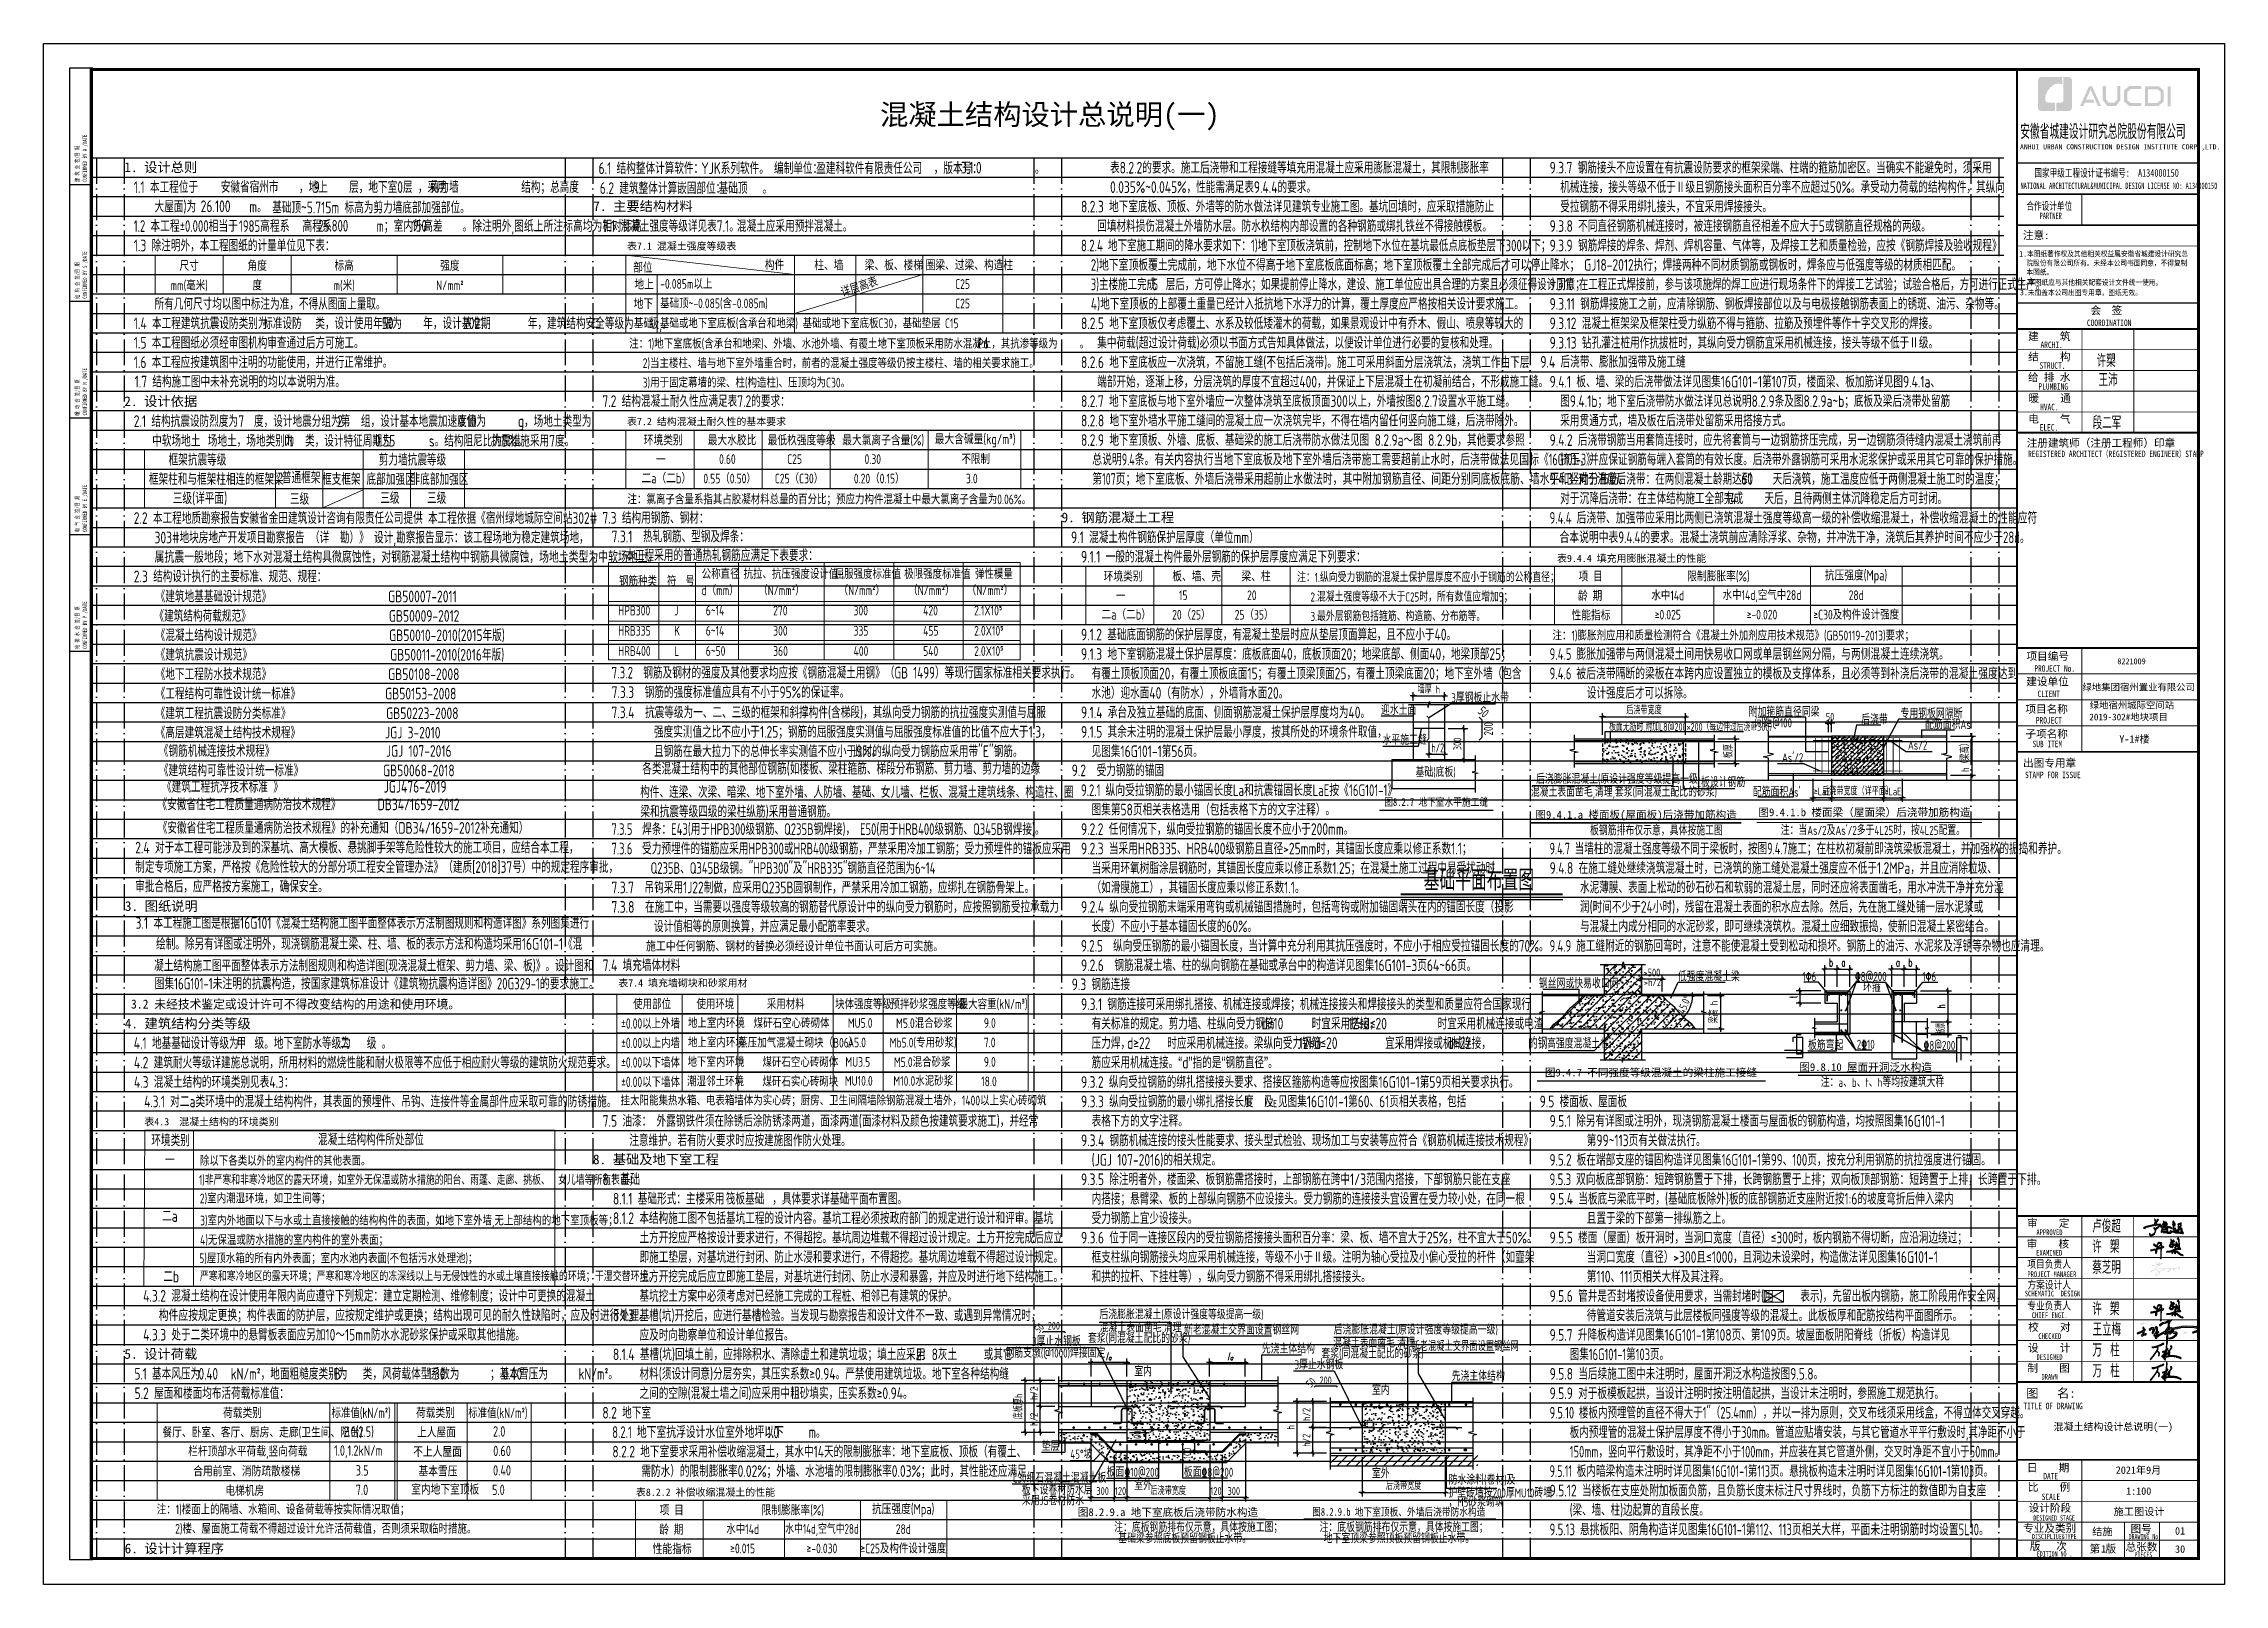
# Model space of a CAD drawing. Extents: x -1058961 to 23600, y -449123 to 2751847.
# Drawn here: x -741902 to -657802, y -12320 to 47080 of the extents above; entities that cross this region are included whole.
import ezdxf
from ezdxf.enums import TextEntityAlignment as Align

# ---------------------------------------------------------------- set-up
doc = ezdxf.new("R2010")
doc.units = 0
doc.header["$LTSCALE"] = 1000
for name, pattern in [('D1', [14, 10, -2, 0, -2]), ('D3轴线点划线', [18.5, 12, -3, 0.5, -3]), ('DASHED', [0.75, 0.5, -0.25]), ('H3普通虚线', [4.2, 3, -1.2]), ('HIDDEN2', [0.1875, 0.125, -0.0625])]:
    doc.linetypes.add(name, pattern=pattern)
doc.layers.get('0').update_dxf_attribs({"linetype": 'CONTINUOUS'})
doc.layers.get('DEFPOINTS').update_dxf_attribs({"linetype": 'CONTINUOUS'})
for name, color, linetype in [('C-SHET-TTLB', 11, 'CONTINUOUS'), ('C-THCK', 210, 'CONTINUOUS'), ('PUB_TITLE', 4, 'CONTINUOUS'), ('S-DETL-AXIS', 8, 'D3轴线点划线'), ('S-DETL-DIM', 151, 'CONTINUOUS'), ('S-DETL-HATCH', 253, 'CONTINUOUS'), ('S-DETL-LINE1', 2, 'CONTINUOUS'), ('S-DETL-RBAR', 1, 'CONTINUOUS'), ('S-DETL-TEXT', 7, 'CONTINUOUS'), ('S-S说明文字', 7, 'CONTINUOUS'), ('图签文字', 4, 'CONTINUOUS'), ('水平筋标注', 7, 'CONTINUOUS')]:
    doc.layers.add(name, color=color, linetype=linetype)
for name, color, linetype, lineweight in [('S-1-TEXT', 7, 'CONTINUOUS', 18), ('S-1-修改', 23, 'CONTINUOUS', 18), ('可改文字', 6, 'CONTINUOUS', 18), ('图框', 9, 'CONTINUOUS', 18), ('图签', 147, 'CONTINUOUS', 18)]:
    doc.layers.add(name, color=color, linetype=linetype, lineweight=lineweight)
doc.styles.add('HT', font='simhei.ttf')
doc.styles.add('HZ2', font='romans.shx', dxfattribs={"width": 0.5, "bigfont": 'hztxt.shx'})
doc.styles.add('ita', font='italic.shx', dxfattribs={"width": 0.9, "bigfont": 'tssdchn.shx'})
doc.styles.add('SHEET-ECADI', font='simhei.ttf', dxfattribs={"width": 0.7})
doc.styles.add('TS', font='tssdeng.shx', dxfattribs={"width": 0.7, "bigfont": 'tssdchn.shx'})
doc.styles.add('TSSD_DIMENSION', font='Tssdeng.shx', dxfattribs={"width": 0.7, "bigfont": 'tssdchn.shx'})
doc.styles.add('TSSD_Label', font='Tssdeng.shx', dxfattribs={"width": 0.7, "bigfont": 'hztxt.shx'})
doc.styles.add('TSSD_REIN', font='tssdeng.shx', dxfattribs={"width": 0.7, "height": 300, "bigfont": 'tssdchn.shx'})
doc.styles.add('TXT1', font='tssdeng.shx', dxfattribs={"width": 0.75, "bigfont": 'tssdchn.shx'})
doc.styles.add('华文行楷', font='tssdeng.shx', dxfattribs={"width": 0.75, "height": 350, "bigfont": 'hztxt.shx'})
doc.styles.add('宋体', font='', dxfattribs={"height": 50})
doc.styles.add('建筑图签-1', font='simhei.ttf', dxfattribs={"width": 0.7})
doc.styles.add('建筑图签-2', font='TXT.shx', dxfattribs={"width": 0.5, "bigfont": 'HZTXT.shx'})
doc.styles.add('黑体', font='simhei.ttf')
doc.styles.get('宋体').set_extended_font_data('SimSun')
doc.dimstyles.new('DIM25', dxfattribs={"dimtxt": 300, "dimasz": 0.8, "dimexe": 150, "dimexo": 150, "dimgap": 100, "dimtad": 1, "dimdec": 0, "dimlfac": 0.25, "dimrnd": 1, "dimzin": 0, "dimdsep": 46, "dimtxsty": 'TS', "dimblk": '_DIMX', "dimcen": 0, "dimclrd": 256, "dimclre": 256, "dimclrt": 43, "dimadec": 1, "dimazin": 0, "dimtfac": 1, "dimtdec": 0, "dimtix": 1, "dimtmove": 2, "dimatfit": 3, "dimldrblk": 'ARCHTICK', "dimfxl": 0, "dimtolj": 1, "dimtzin": 1, "dimarcsym": 0})
pattern_1 = [(50, (-2351453.75, -138863.04), (455.46167, -39.84771), [47.625, -523.875]), (355, (-2351453.75, -138863.04), (-88.10706, 477.64161), [38.1, -419.1]), (100.451, (-2351415.8, -138866.36), (367.35625, 437.79172), [40.475, -445.225]), (46.1842, (-2351453.75, -138736.04), (677.6976, -105.10582), [71.4375, -785.8125]), (96.6356, (-2351397.3, -138744.8), (593.51059, 618.5639), [60.7125, -667.8375]), (351.184, (-2351453.75, -138736.04), (593.5115, 618.5628), [57.15, -628.65]), (21, (-2351390.25, -138767.8), (379.0372, -255.6638), [47.625, -523.875]), (326, (-2351390.25, -138767.8), (154.50507, 460.46992), [38.1, -419.1]), (71.4514, (-2351358.67, -138789.1), (533.54123, 204.80714), [40.475, -445.225]), (37.5, (-2351453.75, -138863.04), (7.721508, 211.387597), [0, -414.02, 0, -425.45, 0, -420.6875]), (7.5, (-2351453.75, -138863.04), (167.049156, 250.451437), [0, -242.57, 0, -404.495, 0, -160.3375]), (327.5, (-2351595.36, -138863.04), (338.976488, -14.32186), [0, -158.75, 0, -495.3, 0, -657.225]), (317.5, (-2351658.86, -138863.04), (370.322953, 63.56623), [0, -206.375, 0, -328.93, 0, -466.725])]

msp = doc.modelspace()

# ---------------------------------------------------------------- texts
at = {"layer": 'S-1-TEXT', "style": '黑体'}
for s, height, p in [('混凝土结构设计总说明(一)', 800, (-709645.99, 43947.87)), ('1. 设计总则', 375, (-738790.31, 42126.09)), ('7. 主要结构材料', 375, (-720705.69, 40626.09)), ('表7.1 混凝土强度等级表', 281.25, (-719403.41, 39134.08)), ('2. 设计依据', 375, (-738790.31, 33105.75)), ('表7.2 结构混凝土耐久性的基本要求', 281.25, (-719404.5, 32371.44)), ('9. 钢筋混凝土工程', 375, (-702646.31, 28626.09)), ('表9.4.4 填充用膨胀混凝土的性能', 281.25, (-683540, 27093.89)), ('3. 图纸说明', 375, (-738770.37, 13642.35)), ('表7.4 填充墙砌块和砂浆用材', 281.25, (-719740.21, 10727.54)), ('4. 建筑结构分类等级', 375, (-738773.63, 9114.35)), ('表4.3  混凝土结构的环境类别', 281.25, (-738015.81, 5376.93)), ('8. 基础及地下室工程', 375, (-720718.31, 3878.66)), ('5. 设计荷载', 375, (-738790.31, -3623.91)), ('表8.2.2 补偿收缩混凝土的性能', 281.25, (-719062.66, -8906.11)), ('6. 设计计算程序', 375, (-738777.69, -11123.91))]:
    msp.add_text(s, height=height, dxfattribs=at).set_placement(p)
at = {"layer": 'S-1-TEXT'}
for s, height, style, width, p in [('6.1 结构整体计算软件：', 450, 'TS', 0.75, (-720500.87, 42052.58)), ('编制单位：                     ，版本号：          。', 450, 'TS', 0.75, (-713734.57, 42052.58)), ('       表8.2.2的要求。施工后浇带和工程接缝等填充用混凝土应采用膨胀混凝土，其限制膨胀率', 450, 'TS', 0.75, (-702211.07, 42072.56)), ('9.3.7 钢筋接头不应设置在有抗震设防要求的框架梁端、柱端的箍筋加密区。当确实不能避免时，须采用', 450, 'TS', 0.75, (-683825.26, 42072.56)), ('1.1 本工程位于                   ，地上    层，地下室0层 ，采用              结构；总高度', 450, 'TS', 0.75, (-738425.5, 41322.56)), ('6.2 建筑整体计算嵌固部位：       。', 450, 'TS', 0.75, (-720450.91, 41284.19)), ('       0.035%%%~0.045%%%，性能需满足表9.4.4的要求。', 450, 'TS', 0.75, (-702211.07, 41322.56)), ('  机械连接，接头等级不低于Ⅱ级且钢筋接头面积百分率不应超过50%%%。承受动力荷载的结构构件，其纵向', 450, 'TS', 0.75, (-683825.26, 41322.56)), ('大屋面)为          m。', 450, 'TS', 0.75, (-737624.68, 40572.56)), ('8.2.3 地下室底板、顶板、外墙等的防水做法详见建筑专业施工图。基坑回填时，应采取措施防止', 450, 'TS', 0.75, (-701897.26, 40572.56)), ('  受拉钢筋不得采用绑扎接头，不宜采用焊接接头。', 450, 'TS', 0.75, (-683825.26, 40572.56)), ('1.2 本工程%%P0.000相当于             高程系         m；室内外高差    。除注明外,图纸上所注标高均为相对标高。', 450, 'TS', 0.7, (-738425.5, 39822.56)), ('1.3 除注明外，本工程图纸的计量单位见下表：', 450, 'TS', 0.75, (-738425.5, 39072.56)), ('7.1 混凝土强度等级详见表7.1。', 450, 'TS', 0.75, (-720340.88, 39822.56)), ('8.2.4 地下室施工期间的降水要求如下：1)地下室顶板浇筑前，控制地下水位在基坑最低点底板垫层下300以下；', 450, 'TS', 0.71, (-701897.26, 39072.56)), ('       回填材料损伤混凝土外墙防水层。防水杦结构内部设置的各种钢筋或绑扎铁丝不得接触模板。', 450, 'TS', 0.75, (-702706.07, 39822.56)), ('9.3.8 不同直径钢筋机械连接时，被连接钢筋直径相差不应大于5或钢筋直径规格的两级。', 450, 'TS', 0.75, (-683825.26, 39822.56)), ('9.3.9 钢筋焊接的焊条、焊剂、焊机容量、气体等，及焊接工艺和质量检验，应按《钢筋焊接及验收规程》', 450, 'TS', 0.75, (-683825.26, 39072.56)), ('梁、板、楼梯', 400, 'TS', 0.75, (-710238.17, 38340.87)), ('圈梁、过梁、构造柱', 400, 'TS', 0.75, (-707888.44, 38344.19)), ('2)地下室顶板覆土完成前，地下水位不得高于地下室底板底面标高；地下室顶板覆土全部完成后才可以停止降水；', 450, 'TS', 0.7, (-701516.37, 38322.56)), ('  GJ18-2012执行；焊接两种不同材质钢筋或钢板时，焊条应与低强度等级的材质相匹配。', 450, 'TS', 0.75, (-682903.14, 38322.56)), ('地上', 400, 'TS', 0.75, (-719121.1, 37599.39)), ('C25', 375, 'TS', 0.75, (-706750.88, 37624.84)), ('3)主楼施工完成  层后，方可停止降水；如果提前停止降水，建设、施工单位应出具合理的方案且必须征得设计同意；', 450, 'TS', 0.68, (-701516.37, 37572.56)), ('9.3.10 在工程正式焊接前，参与该项施焊的焊工应进行现场条件下的焊接工艺试验；试验合格后，方可进行正式生产。', 450, 'TS', 0.68, (-683825.26, 37572.56)), ('所有几何尺寸均以图中标注为准，不得从图面上量取。', 450, 'TS', 0.75, (-737624.68, 36822.56)), ('地下', 400, 'TS', 0.75, (-719144.62, 36851.76)), ('C25', 375, 'TS', 0.75, (-706750.88, 36874.84)), ('4)地下室顶板的上部覆土重量已经计入抵抗地下水浮力的计算，覆土厚度应严格按相关设计要求施工。', 450, 'TS', 0.75, (-701516.37, 36822.56)), ('9.3.11 钢筋焊接施工之前，应清除钢筋、钢板焊接部位以及与电极接触钢筋表面上的锈斑、油污、杂物等。', 450, 'TS', 0.75, (-683825.26, 36822.56)), ('基础', 400, 'TS', 0.75, (-719144.62, 36101.76)), ('8.2.5 地下室顶板仅考虑覆土、水系及较低矮灌木的荷载，如果景观设计中有乔木、假山、喷泉等较大的', 450, 'TS', 0.75, (-701897.26, 36072.56)), ('9.3.12 混凝土框架梁及框架柱受力纵筋不得与箍筋、拉筋及预埋件等作十字交叉形的焊接。', 450, 'TS', 0.75, (-683825.26, 36072.56)), ('       集中荷载(超过设计荷载)必须以书面方式告知具体做法，以便设计单位进行必要的复核和处理。', 450, 'TS', 0.75, (-702706.07, 35322.56)), ('9.3.13 钻孔灌注桩用作抗拔桩时，其纵向受力钢筋宜采用机械连接，接头等级不低于Ⅱ级。', 450, 'TS', 0.75, (-683825.26, 35322.56)), ('8.2.6 地下室底板应一次浇筑，不留施工缝(不包括后浇带)。施工可采用斜面分层浇筑法，浇筑工作由下层', 450, 'TS', 0.75, (-701897.26, 34572.56)), ('9.4 后浇带、膨胀加强带及施工缝', 450, 'TS', 0.75, (-684183.04, 34587.73)), ('       端部开始，逐渐上移，分层浇筑的厚度不宜超过400，并保证上下层混凝土在初凝前结合，不形成施工缝。', 450, 'TS', 0.75, (-702706.07, 33822.56)), ('9.4.1 板、墙、梁的后浇带做法详见图集16G101-1第107页，楼面梁、板加筋详见图9.4.1a、\x8f', 450, 'TS', 0.75, (-683825.26, 33822.56)), ('7.2 结构混凝土耐久性应满足表7.2的要求：', 450, 'TS', 0.75, (-720353.5, 33072.56)), ('8.2.7 地下室底板与地下室外墙应一次整体浇筑至底板顶面300以上，外墙按图8.2.7设置水平施工缝。', 450, 'TS', 0.75, (-701897.26, 33072.56)), ('8.2.8 地下室外墙水平施工缝间的混凝土应一次浇筑完毕，不得在墙内留任何竖向施工缝，后浇带除外。', 450, 'TS', 0.75, (-701897.26, 32322.56)), ('  采用贯通方式，墙及板在后浇带处留筋采用搭接方式。', 450, 'TS', 0.75, (-683825.26, 32322.56)), ('  图9.4.1b；地下室后浇带防水做法详见总说明8.2.9条及图8.2.9a~b；底板及梁后浇带处留筋', 450, 'TS', 0.75, (-683825.26, 33072.56)), ('     场地土，场地类别为  类，设计特征周期为       s。结构阻尼比为5%%%。', 450, 'TS', 0.75, (-736595.65, 31544.73)), ('8.2.9 地下室顶板、外墙、底板、基础梁的施工后浇带防水做法见图 8.2.9a～图 8.2.9b，其他要求参照', 450, 'TS', 0.75, (-701897.26, 31572.56)), ('9.4.2 后浇带钢筋当用套筒连接时，应先将套筒与一边钢筋挤压完成，另一边钢筋须待缝内混凝土浇筑前再', 450, 'TS', 0.75, (-683825.26, 31572.56)), ('框架抗震等级', 450, 'TS', 0.75, (-737083.25, 30813.61)), ('剪力墙抗震等级', 450, 'TS', 0.75, (-728976.81, 30813.61)), ('0.60', 375, 'TS', 0.75, (-715853.76, 30874.84)), ('C25', 375, 'TS', 0.75, (-713228.76, 30874.84)), ('0.30', 375, 'TS', 0.75, (-710243.73, 30874.84)), ('不限制', 375, 'TS', 0.75, (-706506.52, 30874.84)), ('       总说明9.4条。有关内容执行当地下室底板及地下室外墙后浇带施工需要超前止水时，后浇带做法见国标《16G101-3》', 450, 'TS', 0.65, (-702706.07, 30822.56)), ('  挤压，并应保证钢筋每端入套筒的有效长度。后浇带外露钢筋可采用水泥浆保护或采用其它可靠的保护措施。', 450, 'TS', 0.75, (-683825.26, 30822.56)), ('框架柱和与框架柱相连的框架梁', 450, 'TS', 0.75, (-737841.64, 30064.17)), ('普通框架', 450, 'TS', 0.75, (-732711.99, 30121.9)), ('框支框架', 450, 'TS', 0.75, (-731163.5, 30064.17)), ('底部加强区', 450, 'TS', 0.75, (-729450.9, 30064.17)), ('非底部加强区', 450, 'TS', 0.75, (-727751.09, 30064.17)), ('0.55（0.50）', 375, 'TS', 0.75, (-716460.5, 30124.84)), ('C25（C30）', 375, 'TS', 0.75, (-713706.06, 30124.84)), ('0.20（0.15）', 375, 'TS', 0.75, (-710656.66, 30124.84)), ('3.0', 375, 'TS', 0.75, (-706332.47, 30124.84)), ('       第107页；地下室底板、外墙后浇带采用超前止水做法时，其中附加钢筋直径、间距分别同底板底筋、墙水平和竖向分布筋。', 450, 'TS', 0.65, (-702706.07, 30072.56)), ('9.4.3 对于温度后浇带：在两侧混凝土龄期达到    天后浇筑，施工温度应低于两侧混凝土施工时的温度；', 450, 'TS', 0.75, (-683825.26, 30072.56)), ('  对于沉降后浇带：在主体结构施工全部完成    天后，且待两侧主体沉降稳定后方可封闭。', 450, 'TS', 0.75, (-683825.26, 29322.56)), ('7.3 结构用钢筋、钢材：', 450, 'TS', 0.75, (-720353.5, 28572.56)), ('9.4.4 后浇带、加强带应采用比两侧已浇筑混凝土强度等级高一级的补偿收缩混凝土，补偿收缩混凝土的性能应符', 450, 'TS', 0.7, (-683825.26, 28572.56)), ('7.3.1  热轧钢筋、型钢及焊条：', 450, 'TS', 0.75, (-719998.67, 27852.71)), ('9.1 混凝土构件钢筋保护层厚度（单位mm）', 450, 'TS', 0.75, (-702281.5, 27822.56)), ('  合本说明中表9.4.4的要求。混凝土浇筑前应清除浮浆、杂物，并冲洗干净，浇筑后其养护时间不应少于28d。', 450, 'TS', 0.7, (-683825.26, 27822.56)), ('  本工程采用的普通热轧钢筋应满足下表要求：', 450, 'TS', 0.75, (-719880.07, 27127.23)), ('9.1.1 一般的混凝土构件最外层钢筋的保护层厚度应满足下列要求：', 450, 'TS', 0.75, (-701897.26, 27072.56)), ('注：1.纵向受力钢筋的混凝土保护层厚度不应小于钢筋的公称直径；', 350, 'TS', 0.75, (-693563.97, 26322.56)), ('《建筑结构荷载规范》                          GB50009-2012', 450, 'TS', 0.75, (-737628.23, 24791.11)), ('《建筑地基基础设计规范》                      GB50007-2011', 450, 'TS', 0.75, (-737580.03, 25541.11)), ('20（25）', 375, 'TS', 0.75, (-698380.71, 24874.84)), ('15', 375, 'TS', 0.75, (-698117.47, 25624.84)), ('25（35）', 375, 'TS', 0.75, (-695969.77, 24874.84)), ('20', 375, 'TS', 0.75, (-695492.47, 25624.84)), ('2.混凝土强度等级不大于C25时，所有数值应增加5；', 350, 'TS', 0.75, (-693043.01, 25572.56)), ('《混凝土结构设计规范》                        GB50010-2010(2015年版)', 450, 'TS', 0.75, (-737580.03, 24044.72)), ('9.1.2 基础底面钢筋的保护层厚度，有混凝土垫层时应从垫层顶面算起，且不应小于40。', 450, 'TS', 0.75, (-701897.26, 24072.56)), ('3.最外层钢筋包括箍筋、构造筋、分布筋等。', 350, 'TS', 0.75, (-693043.01, 24822.56)), ('《建筑抗震设计规范》                          GB50011-2010(2016年版)', 450, 'TS', 0.75, (-737580.03, 23294.72)), ('9.1.3 地下室钢筋混凝土保护层厚度：底板底面40，底板顶面20；地梁底部、侧面40，地梁顶部25；', 450, 'TS', 0.75, (-701897.26, 23322.56)), ('9.4.5 膨胀加强带与两侧混凝土间用快易收口网或单层钢丝网分隔，与两侧混凝土连续浇筑。', 450, 'TS', 0.7, (-683825.26, 23322.56)), ('《地下工程防水技术规范》                      GB50108-2008', 450, 'TS', 0.75, (-737580.03, 22544.72)), ('7.3.2  钢筋及钢材的强度及其他要求均应按《钢筋混凝土用钢》（GB 1499）等现行国家标准相关要求执行。', 450, 'TS', 0.72, (-719998.67, 22602.71)), ('  有覆土顶板顶面20，有覆土顶板底面15；有覆土顶梁顶面25，有覆土顶梁底面20；地下室外墙（包含', 450, 'TS', 0.75, (-701897.26, 22572.56)), ('9.4.6 被后浇带隔断的梁板在本跨内应设置独立的模板及支撑体系，且必须等到补浇后浇带的混凝土强度达到', 450, 'TS', 0.7, (-683825.26, 22572.56)), ('《工程结构可靠性设计统一标准》                GB50153-2008', 450, 'TS', 0.75, (-737580.03, 21794.72)), ('7.3.3  钢筋的强度标准值应具有不小于95%%%的保证率。', 450, 'TS', 0.75, (-719998.67, 21852.71)), ('  水池）迎水面40（有防水），外墙背水面20。', 450, 'TS', 0.75, (-701897.26, 21822.56)), ('       设计强度后才可以拆除。', 450, 'TS', 0.75, (-683825.26, 21822.56)), ('《建筑工程抗震设防分类标准》                  GB50223-2008', 450, 'TS', 0.75, (-737580.03, 21037.42)), ('7.3.4  抗震等级为一、二、三级的框架和斜撑构件(含梯段)，其纵向受力钢筋的抗拉强度实测值与屈服', 450, 'TS', 0.75, (-720002.71, 21072.56)), ('9.1.4 承台及独立基础的底面、侧面钢筋混凝土保护层厚度均为40。', 450, 'TS', 0.75, (-701897.26, 21072.56)), ('《高层建筑混凝土结构技术规程》                JGJ 3-2010', 450, 'TS', 0.75, (-737580.03, 20291.11)), ('        强度实测值之比不应小于1.25；钢筋的屈服强度实测值与屈服强度标准值的比值不应大于1.3，', 450, 'TS', 0.75, (-720002.71, 20322.56)), ('9.1.5 其余未注明的混凝土保护层最小厚度，按其所处的环境条件取值，', 450, 'TS', 0.75, (-701897.26, 20322.56)), ('《钢筋机械连接技术规程》                     JGJ 107-2016', 450, 'TS', 0.75, (-737456.82, 19584.18)), ('各类混凝土结构中的其他部位钢筋(如楼板、梁柱箍筋、梯段分布钢筋、剪力墙、剪力墙的边缘', 450, 'TS', 0.75, (-718815.09, 18901.28)), ('        且钢筋在最大拉力下的总伸长率实测值不应小于9%%%。', 450, 'TS', 0.75, (-720002.71, 19572.56)), ('  见图集16G101-1第56页。', 450, 'TS', 0.75, (-701897.26, 19572.56)), ('《建筑结构可靠性设计统一标准》               GB50068-2018', 450, 'TS', 0.75, (-737456.82, 18834.18)), ('构件、连梁、次梁、暗梁、地下室外墙、人防墙、基础、女儿墙、栏板、混凝土建筑线条、构造柱、圈', 450, 'TS', 0.75, (-718894.51, 17999.94)), ('9.2  受力钢筋的锚固', 450, 'TS', 0.75, (-702255.04, 18837.73)), ('9.2.1 纵向受拉钢筋的最小锚固长度L\x8ea\x8f和抗震锚固长度L\x8eaE\x8f按《16G101-1》', 450, 'TS', 0.7, (-701897.26, 18072.56)), ('梁和抗震等级四级的梁柱纵筋)采用普通钢筋。', 450, 'TS', 0.75, (-718887.07, 17249.94)), ('  图集第58页相关\x8f表格选用（包括表格下方的文字注释）。', 450, 'TS', 0.75, (-701897.26, 17322.56)), ('《安徽省住宅工程质量通病防治技术规程》的补充通知（DB34/1659-2012补充通知）', 450, 'TS', 0.75, (-737501.81, 16619.07)), ('7.3.5  焊条：E43(用于HPB300级钢筋、Q235B钢焊接)， E50(用于HRB400级钢筋、Q345B钢焊接)。', 450, 'TS', 0.69, (-720002.71, 16572.56)), ('9.2.2 任何情况下，纵向受拉钢筋的锚固长度不应小于200mm。\x8f', 450, 'TS', 0.75, (-701897.26, 16572.56)), ('7.3.6  受力预埋件的锚筋应采用HPB300或HRB400级钢筋，严禁采用冷加工钢筋；受力预埋件的锚板应采用', 450, 'TS', 0.69, (-720002.71, 15822.56)), ('9.2.3 当采用HRB335、HRB400级钢筋且直径>25mm时，其锚固长度应乘以修正系数1.1；\x8f', 450, 'TS', 0.75, (-701897.26, 15822.56)), ('9.4.7 当墙柱的混凝土强度等级不同于梁板时，按图9.4.7施工；在柱杦初凝前即浇筑梁板混凝土，并加强杦的振捣和养护。', 450, 'TS', 0.66, (-683825.26, 15822.56)), ('        Q235B、Q345B级钢。"HPB300"及"HRB335"钢筋直径范围为6~14', 450, 'TS', 0.69, (-720002.71, 15072.56)), ('  当采用环氧树脂涂层钢筋时，其锚固长度应乘以修正系数1.25；在混凝土施工过程中易受扰动时', 450, 'TS', 0.75, (-701897.26, 15072.56)), ('9.4.8 在施工缝处继续浇筑混凝土时，已浇筑的施工缝处混凝土强度应不低于1.2MPa，并且应消除垃圾、', 450, 'TS', 0.75, (-683825.26, 15072.56)), ('7.3.7  吊钩采用1J22制做，应采用Q235B圆钢制作，严禁采用冷加工钢筋，应绑扎在钢筋骨架上。', 450, 'TS', 0.75, (-720002.71, 14322.56)), ('  （如滑膜施工），其锚固长度应乘以修正系数1.1。', 450, 'TS', 0.75, (-701897.26, 14322.56)), ('  水泥薄膜、表面上松动的砂石砂石和软弱的混凝土层，同时还应将表面凿毛，用水冲洗干净并充分湿', 450, 'TS', 0.75, (-683063.65, 14322.56)), ('7.3.8  在施工中，当需要以强度等级较高的钢筋替代原设计中的纵向受力钢筋时，应按照钢筋受拉承载力', 450, 'TS', 0.75, (-720002.71, 13572.56)), ('9.2.4 纵向受拉钢筋末端采用弯钩或机械锚固措施时，包括弯钩或附加锚固端头在内的锚固长度（投影\x8f', 450, 'TS', 0.75, (-701897.26, 13572.56)), ('  润(时间不少于24小时)，残留在混凝土表面的积水应去除。然后，先在施工缝处铺一层水泥浆或', 450, 'TS', 0.75, (-683063.65, 13572.56)), ('3.1 本工程施工图是根据16G101《混凝土结构施工图平面整体表示方法制图规则和构造详图》系列图集进行', 450, 'TS', 0.75, (-738355.7, 12953.01)), ('绘制。除另有详图或注明外，现浇钢筋混凝土梁、柱、墙、板的表示方法和构造均采用16G101-1《混', 450, 'TS', 0.75, (-737567.5, 12146.06)), ('        设计值相等的原则换算，并应满足最小配筋率要求。', 450, 'TS', 0.75, (-720002.71, 12822.56)), ('  长度）不应小于基本锚固长度的60%%%。', 450, 'TS', 0.75, (-701897.26, 12822.56)), ('  与混凝土内成分相同的水泥砂浆，即可继续浇筑杦。混凝土应细致振捣，使新旧混凝土紧密结合。', 450, 'TS', 0.75, (-683063.65, 12822.56)), ('凝土结构施工图平面整体表示方法制图规则和构造详图(现浇混凝土框架、剪力墙、梁、板)》。设计图和', 450, 'TS', 0.75, (-737640.65, 11309.22)), ('7.4 填充墙体材料', 450, 'TS', 0.75, (-720340.88, 11322.56)), ('施工中任何钢筋、钢材的替换必须经设计单位书面认可后方可实施。', 350, '黑体', 0.8, (-718669.75, 12121.96)), ('9.2.5  纵向受压钢筋的最小锚固长度，当计算中充分利用其抗压强度时，不应小于相应受拉锚固长度的70%%%。 ', 450, 'TS', 0.72, (-701897.26, 12072.56)), ('9.2.6  钢筋混凝土墙、柱的纵向钢筋在基础或承台中的构造详见图集16G101-3页64~66页。', 450, 'TS', 0.75, (-701897.26, 11322.56)), ('9.4.9 施工缝附近的钢筋回弯时，注意不能使混凝土受到松动和损坏。钢筋上的油污、水泥浆及浮锈等杂物也应清理。', 450, 'TS', 0.69, (-683825.26, 12072.56)), ('图集16G101-1未注明的抗震构造，按国家建筑标准设计《建筑物抗震构造详图》20G329-1的要求施工。', 450, 'TS', 0.7, (-737624.68, 10615.08)), ('9.3 钢筋连接', 450, 'TS', 0.75, (-702255.04, 10587.73)), ('使用部位', 400, 'TS', 0.7, (-719164.86, 9854.09)), (' 使用环境', 400, 'TS', 0.7, (-716895.98, 9854.09)), ('采用材料', 400, 'TS', 0.7, (-714010.98, 9854.09)), ('块体强度等级', 400, 'TS', 0.7, (-711377.54, 9854.09)), ('预拌砂浆强度等级', 400, 'TS', 0.7, (-709243.79, 9854.09)), ('最大容重(kN/m\x8c3\x8d)', 400, 'TS', 0.7, (-706609.59, 9854.09)), ('9.3.1 钢筋连接可采用绑扎搭接、机械连接或焊接；机械连接接头和焊接接头的类型和质量应符合国家现行\x8f', 450, 'TS', 0.75, (-701897.26, 9822.56)), ('%%P0.00以上外墙', 400, 'TS', 0.7, (-719628.69, 9102.43)), ('  有关标准的规定。剪力墙、柱纵向受力钢筋       时宜采用搭接，           时宜采用机械连接或电渣', 450, 'TS', 0.75, (-701897.26, 9072.56)), ('%%P0.00以上内墙', 400, 'TS', 0.7, (-719628.69, 8352.43)), ('  压力焊，       时应采用机械连接。梁纵向受力钢筋            宜采用焊接或机械连接，       的钢', 450, 'TS', 0.75, (-701897.26, 8322.56)), ('4.2 建筑耐火等级详建施总说明，所用材料的燃烧性能和耐火极限等不应低于相应耐火等级的建筑防火规范要求。', 450, 'TS', 0.75, (-738420.26, 7572.56)), ('%%P0.00以下墙体', 400, 'TS', 0.7, (-719628.69, 7602.43)), ('  筋应采用机械连接。“d”指的是“钢筋直径”。', 450, 'TS', 0.75, (-701897.26, 7572.56)), ('4.3 混凝土结构的环境类别见表4.3：', 450, 'TS', 0.75, (-738420.26, 6822.56)), ('%%P0.00以下墙体', 400, 'TS', 0.7, (-719628.69, 6852.43)), ('9.3.2 纵向受拉钢筋的绑扎搭接接头要求、搭接区箍筋构造等应按图集16G101-1第59页相关要求执行。\x8f', 450, 'TS', 0.75, (-701897.26, 6822.56)), ('4.3.1 对二a类环境中的混凝土结构构件，其表面的预埋件、吊钩、连接件等金属部件应采取可靠的防锈措施。', 450, 'TS', 0.73, (-738022.56, 6072.56)), ('9.3.3 纵向受拉钢筋的最小绑扎搭接长度  及', 450, 'TS', 0.75, (-701895.42, 6072.56)), ('l', 375, '华文行楷', 0.75, (-695532, 6088.26)), ('l', 225, '华文行楷', 0.75, (-695389.87, 6091.32)), ('l', 375, '华文行楷', 0.75, (-694822.86, 6088.26)), ('l', 225, '华文行楷', 0.75, (-694642.36, 6091.32)), ('E', 281.25, 'TS', 0.75, (-694493.32, 6076.45)), ('见图集16G101-1第60、61页相关表格，包括', 450, 'TS', 0.75, (-694300.18, 6072.56)), ('9.5 楼面板、屋面板', 450, 'TS', 0.75, (-684209.5, 6072.56)), ('环境类别', 450, 'TS', 0.75, (-737748.7, 4572.65)), ('混凝土结构构件所处部位', 450, 'TS', 0.75, (-731320.59, 4604.16)), ('7.5 油漆： 外露钢铁件须在除锈后涂防锈漆两道，面漆两道(面漆材料及颜色按建筑要求施工)，并经常', 450, 'TS', 0.75, (-720340.88, 5322.56)), ('     注意维护。若有防火要求时应按建施图作防火处理。', 450, 'TS', 0.75, (-720340.88, 4572.56)), ('9.3.4 钢筋机械连接的接头性能要求、接头型式检验、现场加工与安装等应符合《钢筋机械连接技术规程》', 450, 'TS', 0.75, (-701895.42, 4572.56)), ('  表格下方的文字注释。', 450, 'TS', 0.75, (-701897.26, 5322.56)), ('9.5.1 除另有详图或注明外，现浇钢筋混凝土楼面与屋面板的钢筋构造，均按照图集16G101-1', 450, 'TS', 0.75, (-683825.26, 5322.56)), ('       第99~113页有关做法执行。', 450, 'TS', 0.75, (-683825.26, 4572.56)), ('除以下各类以外的室内构件的其他表面。', 375, 'TS', 0.75, (-735877.56, 3822.65)), ('  (JGJ 107-2016)的相关规定。', 450, 'TS', 0.75, (-701897.26, 3822.56)), ('9.5.2 板在端部支座的锚固构造详见图集16G101-1第99、100页，按充分利用钢筋的抗拉强度进行锚固。', 450, 'TS', 0.72, (-683825.26, 3822.56)), ('一', 450, 'TS', 0.75, (-737223.19, 3822.65)), ('8.1 基础', 450, 'TS', 0.75, (-720353.5, 3072.63)), ('9.3.5 除注明者外，楼面梁、板钢筋需搭接时，上部钢筋在跨中1/3范围内搭接，下部钢筋只能在支座\x8f', 450, 'TS', 0.75, (-701897.26, 3072.56)), ('9.5.3 双向板底部钢筋：短跨钢筋置于下排，长跨钢筋置于上排；双向板顶部钢筋：短跨置于上排，长跨置于下排。', 450, 'TS', 0.7, (-683825.26, 3072.56)), ('2)室内潮湿环境，如卫生间等；', 375, 'TS', 0.75, (-735877.56, 2372.75)), ('8.1.1 基础形式：主楼采用         ，具体要求详基础平面布置图。', 450, 'TS', 0.75, (-719947.89, 2322.63)), ('  内搭接；悬臂梁、板的上部纵向钢筋不应设接头。受力钢筋的连接接头宜设置在受力较小处，在同一根', 450, 'TS', 0.75, (-701897.26, 2322.56)), ('9.5.4 当板底与梁底平时，(基础底板除外)板的底部钢筋近支座附近按1:6的坡度弯折后伸入梁内', 450, 'TS', 0.75, (-683825.26, 2322.56)), ('二a', 450, 'TS', 0.75, (-737331.69, 1656.38)), ('3)室内外地面以下与水或土直接接触的结构构件的表面，如地下室外墙,无上部结构的地下室顶板等；', 375, 'TS', 0.75, (-735868.24, 1519.21)), ('8.1.2 本结构施工图不包括基坑工程的设计内容。基坑工程必须按政府部门的规定进行设计和评审。基坑', 450, 'TS', 0.75, (-719947.89, 1572.63)), ('  受力钢筋上宜少设接头。', 450, 'TS', 0.75, (-701897.26, 1572.56)), ('       且置于梁的下部第一排纵筋之上。', 450, 'TS', 0.75, (-683825.26, 1572.56)), ('4)无保温或防水措施的室内构件的室外表面；', 375, 'TS', 0.75, (-735868.24, 769.21)), ('     土方开挖应严格按设计要求进行，不得超挖。基坑周边堆载不得超过设计规定。土方开挖完成后应立', 450, 'TS', 0.75, (-719947.89, 822.63)), ('9.3.6 位于同一连接区段内的受拉钢筋搭接接头面积百分率：梁、板、墙不宜大于25%%%，柱不宜大于50%%%。', 450, 'TS', 0.75, (-701897.26, 822.56)), ('9.5.5 楼面（屋面）板开洞时，当洞口宽度（直径）≤300时，板内钢筋不得切断，应沿洞边绕过；', 450, 'TS', 0.75, (-683825.26, 822.56)), ('5)屋顶水箱的所有内外表面；室内水池内表面(不包括污水处理池)；', 375, 'TS', 0.75, (-735902.8, 63.5)), ('     即施工垫层，对基坑进行封闭、防止水浸和要求进行，不得超挖。基坑周边堆载不得超过设计规定。', 450, 'TS', 0.75, (-719947.89, 72.63)), ('  框支柱纵向钢筋接头均应采用机械连接，等级不小于Ⅱ级。注明为轴心受拉及小偏心受拉的杆件（如韲架', 450, 'TS', 0.75, (-701897.26, 72.56)), ('       当洞口宽度（直径）>300且≤1000，且洞边未设梁时，构造做法详见图集16G101-1', 450, 'TS', 0.75, (-683825.26, 72.56)), (' 二b', 450, 'TS', 0.75, (-737491.91, -677.35)), ('严寒和寒冷地区的露天环境；严寒和寒冷地区的冻深线以上与无侵蚀性的水或土壤直接接触的环境；干湿交替环境。', 375, 'TS', 0.71, (-735877.56, -627.25)), ('     土方开挖完成后应立即施工垫层，对基坑进行封闭、防止水浸和暴露，并应及时进行地下结构施工。', 450, 'TS', 0.75, (-719947.89, -677.37)), ('  和拱的拉杆、下挂柱等），纵向受力钢筋不得采用绑扎搭接接头。', 450, 'TS', 0.75, (-701897.26, -677.44)), ('       第110、111页相关大样及其注释。', 450, 'TS', 0.75, (-683825.26, -677.44)), ('4.3.2 混凝土结构在设计使用年限内尚应遵守下列规定：建立定期检测、维修制度；设计中可更换的混凝土', 450, 'TS', 0.75, (-738063.16, -1421.95)), ('构件应按规定更换；构件表面的防护层，应按规定维护或更换；结构出现可见的耐久性缺陷时，应及时进行处理。', 450, 'TS', 0.7, (-737462.88, -2171.95)), ('8.1.3 基槽(坑)开挖后，应进行基槽检验。当发现与勘察报告和设计文件不一致、或遇到异常情况时，', 450, 'TS', 0.75, (-719947.89, -2177.37)), ('     基坑挖土方案中必须考虑对已经施工完成的工程桩、相邻已有建筑的保护。', 450, 'TS', 0.75, (-719947.89, -1427.37)), ('9.5.6 管井是否封堵按设备使用要求，当需封堵时(用     表示)，先留出板内钢筋，施工阶段用作安全网，', 450, 'TS', 0.75, (-683825.26, -1427.44)), ('       待管道安装后浇筑与此层楼板同强度等级的混凝土。此板板厚和配筋按结构平面图所示。', 450, 'TS', 0.75, (-683825.26, -2177.44)), ('4.3.3 处于二类环境中的悬臂板表面应另加10～15mm防水水泥砂浆保护或采取其他措施。', 450, 'TS', 0.75, (-738063.16, -2921.95)), ('     应及时向勘察单位和设计单位报告。', 450, 'TS', 0.75, (-719947.89, -2927.37)), ('9.5.7 升降板构造详见图集16G101-1第108页、第109页。坡屋面板阴阳脊线（折板）构造详见', 450, 'TS', 0.75, (-683825.26, -2927.44)), ('8.1.4 基槽(坑)回填土前，应排除积水、清除虚土和建筑垃圾；填土应采用           或其它', 450, 'TS', 0.75, (-719947.89, -3677.37)), ('图集16G101-1第103页。', 450, 'TS', 0.68, (-683047.71, -3677.44)), ('5.1 基本风压为      kN/m\x8c2\x8d，地面粗糙度类别为   类，风荷载体型系数为      ；基本雪压为      kN/m\x8c2\x8d。 ', 450, 'TS', 0.72, (-738394.45, -4427.44)), ('     材料(须设计同意)分层夯实，其压实系数≥0.94。严禁使用建筑垃圾。地下室各种结构缝', 450, 'TS', 0.75, (-719947.89, -4427.37)), ('9.5.8 当后续施工图中未注明时，屋面开洞泛水构造按图9.5.8。', 450, 'TS', 0.75, (-683825.26, -4427.44)), ('5.2 屋面和楼面均布活荷载标准值：', 450, 'TS', 0.75, (-738394.45, -5177.44)), ('     之间的空隙(混凝土墙之间)应采用中粗砂填实，压实系数≥0.94。', 450, 'TS', 0.75, (-719947.89, -5177.37)), ('9.5.9 对于板模板起拱，当设计注明时按注明值起拱，当设计未注明时，参照施工规范执行。 ', 450, 'TS', 0.75, (-683825.26, -5177.44)), ('荷载类别', 400, 'TS', 0.75, (-734982.01, -5905.81)), ('标准值(kN/m\x8c2\x8d)', 400, 'TS', 0.7, (-730800.04, -5907.47)), ('荷载类别', 400, 'TS', 0.75, (-727541.44, -5905.81)), ('标准值(kN/m\x8c2\x8d)', 400, 'TS', 0.7, (-725525.55, -5907.47)), ('8.2 地下室', 450, 'TS', 0.75, (-720353.5, -5927.44)), ('9.5.10 楼板内预埋管的直径不得大于1"（25.4mm），并以一排为原则，交叉布线须采用线盒，不得立体交叉穿越。', 450, 'TS', 0.68, (-683825.26, -5927.44)), ('餐厅、卧室、客厅、厨房、走廊(卫生间、阳台)', 400, 'TS', 0.75, (-737320.06, -6655.81)), ('2.0(2.5)', 400, 'TS', 0.75, (-730341.37, -6632.37)), ('上人屋面', 400, 'TS', 0.75, (-727502.24, -6655.81)), ('2.0', 400, 'TS', 0.75, (-724570.79, -6625.16)), ('8.2.1 地下室抗浮设计水位室外地坪以下     m。', 450, 'TS', 0.7, (-719976.34, -6675.92)), ('板内预埋管的混凝土保护层厚度不得小于30mm。管道应贴墙安装，与其它管道水平平行敷设时,其净距不小于', 450, 'TS', 0.68, (-683047.71, -6677.44)), ('栏杆顶部水平荷载,竖向荷载', 400, 'TS', 0.75, (-736325.82, -7389.58)), ('1.0,1.2kN/m\x8c', 400, 'TS', 0.75, (-730703.75, -7360.74)), ('不上人屋面', 400, 'TS', 0.75, (-727647.57, -7405.81)), ('0.60', 400, 'TS', 0.75, (-724565.38, -7375.16)), ('8.2.2 地下室要求采用补偿收缩混凝土，其水中14天的限制膨胀率：地下室底板、顶板（有覆土、', 450, 'TS', 0.75, (-719969.26, -7427.44)), ('150mm，竖向平行敷设时，其净距不小于100mm，并应装在其它管道外侧，交叉时净距不宜小于50mm。', 450, 'TS', 0.68, (-683047.71, -7427.44)), ('合用前室、消防疏散楼梯', 400, 'TS', 0.75, (-736131.48, -8155.81)), ('3.5', 400, 'TS', 0.75, (-729865.41, -8125.16)), (' 基本雪压', 400, 'TS', 0.75, (-727625.33, -8157.47)), ('0.40', 400, 'TS', 0.75, (-724570.79, -8125.16)), ('       需防水）的限制膨胀率0.02%%%；外墙、水池墙的限制膨胀率0.03%%%；此时，其性能还应满足', 450, 'TS', 0.75, (-720283.07, -8177.44)), ('9.5.11 板内暗梁构造未注明时详见图集16G101-1第113页。悬挑板构造未注明时详见图集16G101-1第103页。', 450, 'TS', 0.66, (-683825.26, -8177.44)), ('注：1)楼面上的隔墙、水箱间、设备荷载等按实际情况取值；', 375, 'TS', 0.75, (-737539.97, -9624.26)), ('电梯机房', 400, 'TS', 0.75, (-734893.64, -8907.47)), ('7.0', 400, 'TS', 0.75, (-729865.41, -8875.16)), ('室内地下室顶板', 400, 'TS', 0.75, (-727727.97, -8859.68)), ('5.0', 400, 'TS', 0.75, (-724608.63, -8875.16)), ('9.5.12 当楼板在支座处附加板面负筋，且负筋长度未标注尺寸界线时，负筋下方标注的数值即为自支座', 450, 'TS', 0.75, (-683825.26, -8927.44)), ('(梁、墙、柱)边起算的直段长度。', 450, 'TS', 0.68, (-683047.71, -9677.44)), ('9.5.13 悬挑板阳、阴角构造详见图集16G101-1第112、113页相关大样，平面未注明钢筋时均设置5L10。', 450, 'TS', 0.7, (-683825.26, -10427.44))]:
    msp.add_text(s, height=height, dxfattribs=dict(at, style=style, width=width)).set_placement(p)
at = {"layer": 'S-1-TEXT', "style": 'TS'}
for s, height, width, p in [('尺寸', 400, 0.75, (-736288.59, 38320.75)), ('角度', 400, 0.75, (-733663.59, 38320.75)), ('标高', 400, 0.75, (-730312.03, 38320.75)), ('强度', 400, 0.75, (-726233.9, 38320.75)), ('mm(毫米)', 375, 0.75, (-736288.59, 37570.75)), ('度', 375, 0.75, (-733663.59, 37570.75)), ('m(米)', 375, 0.75, (-730312.03, 37570.75)), ('N/mm\x8c2\x8d', 375, 0.75, (-726233.9, 37575.26)), ('水中14d', 375, 0.75, (-679265.72, 25617.63)), ('≥0.025', 375, 0.75, (-679265.72, 24877.45)), ('水中14d,空气中28d', 375, 0.75, (-675632.91, 25632.05)), ('≥-0.020', 375, 0.75, (-675632.91, 24878.93)), ('≥C30及构件设计强度', 375, 0.75, (-672000.09, 24877.45)), ('28d', 375, 0.75, (-672000.09, 25624.84)), ('水中14d', 375, 0.75, (-714945.28, -10382.37)), ('水中14d,空气中28d', 375, 0.7, (-711886.59, -10367.95)), ('28d', 375, 0.75, (-708747.89, -10375.16)), ('≥0.015', 375, 0.75, (-714945.28, -11122.55)), ('≥-0.030', 375, 0.75, (-711886.59, -11121.07)), ('≥C25及构件设计强度', 375, 0.75, (-708747.89, -11122.55))]:
    msp.add_text(s, height=height, dxfattribs=dict(at, width=width)).set_placement(p, align=Align.CENTER)
at = {"layer": 'S-1-TEXT', "linetype": 'DASHED'}
for s, height, style, width, p in [('部位', 400, 'TS', 0.75, (-719167.7, 38247.28)), ('构件', 400, 'TS', 0.75, (-714090.35, 38352.76)), ('柱、墙', 400, 'TS', 0.75, (-712182.03, 38342.53)), ('1.4 本工程建筑抗震设防类别为         类，设计使用年限为    年，设计基准期       年，建筑结构安全等级为   级,。', 450, 'TS', 0.75, (-738425.5, 36072.56)), ('1.5 本工程图纸必须经审图机构审查通过后方可施工。', 450, 'TS', 0.75, (-738425.5, 35322.56)), ('注：1)地下室底板(含承台和地梁)、外墙、水池外墙、有覆土地下室顶板采用防水混凝土，其抗渗等级为     。', 375, 'TS', 0.75, (-719320.36, 35322.56)), ('1.6 本工程应按建筑图中注明的功能使用，并进行正常维护。', 450, 'TS', 0.75, (-738425.5, 34572.56)), ('2)当主楼柱、墙与地下室外墙重合时，前者的混凝土强度等级仍按主楼柱、墙的相关要求施工。', 375, 'TS', 0.75, (-718800.92, 34572.56)), ('1.7 结构施工图中未补充说明的均以本说明为准。', 450, 'TS', 0.75, (-738394.29, 33824.68)), ('3)用于固定幕墙的梁、柱(构造柱)、压顶均为C30。', 375, 'TS', 0.75, (-718800.92, 33822.56)), ('2.1 结构抗震设防烈度为   度，设计地震分组为第  组，设计基本地震加速度值为      g，场地土类型为', 450, 'TS', 0.75, (-738425.5, 32302.21)), ('环境类别', 400, 'TS', 0.75, (-718759.19, 31592.53)), ('最大水胶比', 400, 'TS', 0.75, (-716292.39, 31594.19)), ('最低杦强度等级', 400, 'TS', 0.75, (-713981.58, 31594.19)), ('最大氯离子含量(%%%)', 400, 'TS', 0.75, (-711102.92, 31594.19)), ('最大含碱量(kg/m\x8c3\x8d)', 400, 'TS', 0.75, (-707538.42, 31634.76)), ('二a（二b）', 400, 'TS', 0.75, (-718844.32, 30124.47)), ('一', 400, 'TS', 0.75, (-718290.81, 30844.19)), ('注：氯离子含量系指其占胶凝材料总量的百分比；预应力构件混凝土中最大氯离子含量为0.06%%%。', 375, 'TS', 0.75, (-719386.38, 29322.56)), ('2.2 本工程地质勘察报告：', 450, 'TS', 0.75, (-738425.5, 28564.29)), ('2.3 结构设计执行的主要标准、规范、规程：', 450, 'TS', 0.75, (-738425.5, 26314.29)), ('钢筋种类', 375, 'TS', 0.75, (-719709.38, 26174.02)), ('符  号', 375, 'TS', 0.75, (-717864.35, 26174.02)), ('公称直径', 375, 'TS', 0.75, (-716522.36, 26446.29)), ('d（mm%%140%%141）', 375, 'TS', 0.75, (-716529.8, 25816.29)), ('抗拉、抗压强度设计值', 375, 'TS', 0.75, (-714910.92, 26446.29)), ('（N/mm%%1402%%141）', 375, 'TS', 0.75, (-714343.07, 25816.29)), ('屈服强度标准值', 375, 'TS', 0.75, (-711398.48, 26446.29)), ('（N/mm\x8c2\x8d）', 375, 'TS', 0.75, (-711242.26, 25816.29)), ('极限强度标准值', 375, 'TS', 0.75, (-708715.58, 26446.29)), ('（N/mm\x8c2\x8d）', 375, 'TS', 0.75, (-708559.36, 25816.29)), ('（N/mm\x8c2\x8d）', 375, 'TS', 0.75, (-706300.61, 25816.29)), ('弹性模量', 375, 'TS', 0.75, (-705987.1, 26446.29)), ('环境类别', 400, 'TS', 0.75, (-701022.9, 26342.53)), (' 板、墙、壳', 400, 'TS', 0.75, (-698556.1, 26344.19)), (' 梁、柱', 400, 'TS', 0.75, (-695889.84, 26344.19)), ('项 目', 400, 'TS', 0.75, (-682709.74, 26344.19)), ('限制膨胀率(%%%)', 400, 'TS', 0.75, (-678517.77, 26344.19)), ('抗压强度(Mpa)', 400, 'TS', 0.75, (-673212.34, 26384.76)), ('HPB300', 375, 'TS', 0.75, (-719746.15, 25036.29)), ('J', 375, 'TS', 0.75, (-717581.6, 25036.29)), ('6~14', 375, 'TS', 0.75, (-716366.14, 25036.29)), ('270', 375, 'TS', 0.75, (-713766.97, 25036.29)), ('300', 375, 'TS', 0.75, (-710666.16, 25036.29)), ('420', 375, 'TS', 0.75, (-707983.25, 25036.29)), ('2.1X10\x8c5\x8d', 375, 'TS', 0.75, (-706018.1, 25036.29)), ('二a（二b）', 400, 'TS', 0.75, (-701108.03, 24874.47)), ('一', 400, 'TS', 0.75, (-700554.51, 25594.19)), ('性能指标', 400, 'TS', 0.75, (-682977.56, 24844.19)), ('龄 期', 400, 'TS', 0.75, (-682727.18, 25594.19)), ('HRB335', 375, 'TS', 0.75, (-719746.15, 24256.29)), ('K', 375, 'TS', 0.75, (-717581.6, 24256.29)), ('6~14', 375, 'TS', 0.75, (-716366.14, 24256.29)), ('300', 375, 'TS', 0.75, (-713766.97, 24256.29)), ('335', 375, 'TS', 0.75, (-710666.16, 24256.29)), ('455', 375, 'TS', 0.75, (-707983.25, 24256.29)), ('2.0X10\x8c5\x8d', 375, 'TS', 0.75, (-706018.1, 24256.29)), ('注：1)膨胀剂应用和质量检测符合《混凝土外加剂应用技术规范》(GB50119-2013)要求；', 375, 'TS', 0.75, (-683714.34, 24072.56)), ('HRB400', 375, 'TS', 0.75, (-719746.15, 23476.29)), ('L', 375, 'TS', 0.75, (-717581.6, 23476.29)), ('6~50', 375, 'TS', 0.75, (-716366.14, 23476.29)), ('360', 375, 'TS', 0.75, (-713766.97, 23476.29)), ('400', 375, 'TS', 0.75, (-710666.16, 23476.29)), ('540', 375, 'TS', 0.75, (-707983.25, 23476.29)), ('2.0X10\x8c5\x8d', 375, 'TS', 0.75, (-706018.1, 23476.29)), ('2.4 对于本工程可能涉及到的深基坑、高大模板、悬挑脚手架等危险性较大的施工项目，应结合本工程，', 450, 'TS', 0.75, (-738370.47, 15859.64)), ('制定专项施工方案，严格按《危险性较大的分部分项工程安全管理办法》（建质[2018]37号）中的规定程序审批，', 450, 'TS', 0.75, (-738370.47, 15109.64)), ('审批合格后，应严格按方案施工，确保安全。', 450, 'TS', 0.75, (-738370.47, 14359.64)), ('3.2 未经技术鉴定或设计许可不得改变结构的用途和使用环境。', 350, '黑体', 0.95, (-738536.23, 9877.35)), ('4.1 地基基础设计等级为   级。地下室防水等级为   级 。', 450, 'TS', 0.75, (-738425.5, 8322.56)), ('项 目', 400, 'TS', 0.75, (-718144.6, -9655.81)), ('限制膨胀率(%%%)', 400, 'TS', 0.75, (-714215.5, -9655.81)), ('抗压强度(Mpa)', 400, 'TS', 0.75, (-709960.14, -9615.24)), ('    2)楼、屋面施工荷载不得超过设计允许活荷载值，否则须采取临时措施。', 375, 'TS', 0.75, (-737511.87, -10362.56)), ('龄 期', 400, 'TS', 0.75, (-718162.04, -10405.81)), ('性能指标', 400, 'TS', 0.75, (-718412.42, -11155.81))]:
    msp.add_text(s, height=height, dxfattribs=dict(at, style=style, width=width)).set_placement(p)
at = {"layer": 'S-1-TEXT', "color": 1, "style": 'TS', "width": 0.75}
for s, p in [('-0.085m以上', (-718122.66, 37630.13)), ('基础顶~-0.085(含-0.085m)', (-718126.89, 36880.13)), ('基础或地下室底板(含承台和地梁)', (-718132.73, 36110.3)), ('基础或地下室底板C30，基础垫层 C15', (-712629.63, 36110.3)), ('P6', (-705877.94, 35322.56))]:
    msp.add_text(s, height=375, dxfattribs=at).set_placement(p)
at = {"layer": 'S-1-TEXT', "style": 'TS', "width": 0.75}
msp.add_text(' 详层高表', height=375, rotation=18.2635715, dxfattribs=at).set_placement((-711243.76, 37246.01))
at = {"layer": 'S-1-TEXT', "style": 'TSSD_DIMENSION', "width": 0.75}
for s, p in [('  《建筑工程抗浮技术标准 》                   JGJ476-2019', (-737746.31, 18069.54)), ('《安徽省住宅工程质量通病防治技术规程》       DB34/1659-2012', (-737510.88, 17390.25))]:
    msp.add_text(s, height=450, dxfattribs=at).set_placement(p, align=Align.BOTTOM_LEFT)
at = {"layer": 'S-1-TEXT', "style": 'TS', "oblique": 0.7, "width": 0.7}
msp.add_text('1)非严寒和非寒冷地区的露天环境，如室外无保温或防水措施的阳台、雨蓬、走廊、挑板、  女儿墙等所有表面；', height=375, dxfattribs=at).set_placement((-735912.56, 3085.57))
at = {"layer": 'S-1-修改', "color": 1}
for s, height, style, width, p in [('YJK系列软件。', 450, 'TS', 0.75, (-716539.77, 42052.58)), ('盈建科软件有限责任公司', 450, 'TS', 0.75, (-712106.57, 42052.58)), ('安徽省宿州市', 450, 'TS', 0.75, (-735069.57, 41329.4)), ('9', 450, 'TS', 0.75, (-731488.31, 41322.56)), ('剪力墙', 450, 'TS', 0.75, (-727007.79, 41329.12)), ('基础顶', 450, 'TS', 0.75, (-715871.85, 41284.19)), ('26.100', 450, 'TS', 0.75, (-735843.8, 40585.87)), ('基础顶~5.715m 标高为剪力墙底部加强部位。', 450, 'TS', 0.75, (-733087.05, 40536.98)), ('1985高程系', 450, 'TS', 0.7, (-734369.72, 39821.32)), ('25.800', 450, 'TS', 0.7, (-731306.36, 39832.63)), ('150', 450, 'TS', 0.7, (-727699.19, 39832.63)), ('标准设防', 450, 'TS', 0.75, (-733435.69, 36072.56)), ('50', 450, 'TS', 0.75, (-728861.17, 36072.56)), ('2021', 450, 'TS', 0.75, (-725726.75, 36072.56)), ('    二', 450, 'TS', 0.75, (-721613.51, 36072.56)), ('Ⅲ', 450, 'TS', 0.75, (-732647.81, 31544.73)), ('2', 450, 'TS', 0.75, (-730578.73, 32302.21)), ('三级(详平面)', 450, 'TS', 0.75, (-736918.74, 29327.01)), ('三级', 450, 'TS', 0.75, (-732405.07, 29300.23)), ('三级', 450, 'TS', 0.75, (-728920.39, 29335.62)), ('三级', 450, 'TS', 0.75, (-727116.03, 29335.62)), ('安徽省金田建筑设计咨询有限责任公司提供 本工程依据《宿州绿地城际空间站302#', 450, 'TS', 0.75, (-734336.72, 28564.29)), ('303#地块房地产开发项目勘察报告 （详  勘）》 设计,勘察报告显示：该工程场地为稳定建筑场地，', 450, 'TS', 0.75, (-737624.68, 27814.29)), ('属抗震一般地段；地下水对混凝土结构具微腐蚀性，对钢筋混凝土结构中钢筋具微腐蚀，场地土类型为中软场地土。', 450, 'TS', 0.65, (-737624.68, 27064.29)), ('煤矸石空心砖砌体', 375, 'TSSD_REIN', 0.75, (-714521.15, 9124.57)), ('MU5.0', 375, 'TS', 0.75, (-710888.18, 9134.74)), ('M5.0混合砂浆', 375, 'TS', 0.75, (-709028.2, 9127.52)), ('9.0', 375, 'TS', 0.75, (-705643.69, 9134.74)), ('  d≤10', 450, 'TS', 0.75, (-695340.57, 9072.56)), ('12≤d≤20', 450, 'TS', 0.75, (-691595.71, 9072.56)), (' 甲', 450, 'TS', 0.75, (-734660.91, 8322.56)), ('    二', 450, 'TS', 0.75, (-731283.96, 8333.44)), ('蒸压加气混凝土砌块（B06）', 375, 'TS', 0.75, (-715113.16, 8374.57)), ('A5.0', 375, 'TS', 0.75, (-710888.18, 8384.74)), ('Mb5.0(专用砂浆)', 375, 'TS', 0.75, (-709275.44, 8377.52)), ('7.0', 375, 'TS', 0.75, (-705643.69, 8384.74)), ('d≥22', 450, 'TS', 0.75, (-700115.89, 8322.56)), ('12≤d≤20', 450, 'TS', 0.75, (-693499.37, 8322.56)), ('d≥22', 450, 'TS', 0.75, (-687754.41, 8322.56)), ('煤矸石空心砖砌体', 375, 'TSSD_REIN', 0.75, (-714180.68, 7624.57)), ('MU3.5', 375, 'TS', 0.75, (-710981.87, 7634.74)), ('M5.0混合砂浆', 375, 'TS', 0.75, (-709109.69, 7627.52)), ('9.0', 375, 'TS', 0.75, (-705643.69, 7634.74)), ('煤矸石实心砖砌块', 375, 'TSSD_REIN', 0.75, (-714180.68, 6874.57)), ('MU10.0', 375, 'TS', 0.75, (-711003.11, 6906.17)), ('M10.0水泥砂浆', 375, 'TS', 0.75, (-709130.93, 6898.96)), ('18.0', 375, 'TS', 0.75, (-705745.03, 6884.74)), ('筏板基础', 450, 'TS', 0.75, (-715593.28, 2322.63)), ('B', 450, 'TS', 0.72, (-730712.24, -4427.44)), ('1.0', 450, 'TS', 0.7, (-713993.26, -6687.71))]:
    msp.add_text(s, height=height, dxfattribs=dict(at, style=style, width=width)).set_placement(p)
at = {"layer": 'S-1-修改', "color": 1, "linetype": 'DASHED', "style": 'TS'}
for s, width, p in [('3.1.0', 0.75, (-706526.04, 42072.56)), ('中软场地土', 0.75, (-737714.34, 31544.73)), ('7', 0.75, (-734396.01, 32302.21)), ('0.55', 0.75, (-729123.44, 31544.73)), ('0.10', 0.75, (-725900.71, 32302.21)), ('抗震措施采用7度。', 0.75, (-724633.1, 31544.73)), ('0.40', 0.72, (-735924.6, -4427.44)), ('1.30', 0.72, (-727086.6, -4427.44)), ('0.40', 0.72, (-724196.27, -4427.44))]:
    msp.add_text(s, height=450, dxfattribs=dict(at, width=width)).set_placement(p)
at = {"layer": 'S-1-修改', "color": 7, "style": 'TS', "width": 0.75}
msp.add_text('混凝土应采用预拌混凝土。', height=450, dxfattribs=at).set_placement((-715166.26, 39822.56))
at = {"layer": 'S-1-修改', "color": 0, "style": 'TS'}
for s, height, width, p in [('5', 450, 0.7, (-699137.79, 37572.56)), ('60', 450, 0.75, (-676432.97, 30072.56)), ('14', 450, 0.75, (-677017.4, 29322.56)), ('此时的纵向受力钢筋应采用带"E"钢筋。', 450, 0.75, (-710689.28, 19572.56)), ('地上室内环境', 375, 0.75, (-717053.74, 9134.74)), ('地上室内环境', 375, 0.75, (-717053.74, 8384.74)), ('地下室内环境', 375, 0.75, (-717071.51, 7634.74)), ('潮湿邻土环境', 375, 0.75, (-717086.29, 6884.74)), ('挂太阳能集热水箱、电表箱墙体为实心砖；厨房、卫生间隔墙除钢筋混凝土墙外，1400以上实心砖砌筑', 375, 0.75, (-719652.93, 6146.51)), ('2：8灰土', 450, 0.75, (-708248.32, -3677.37))]:
    msp.add_text(s, height=height, dxfattribs=dict(at, width=width)).set_placement(p)
at = {"layer": 'S-DETL-DIM'}
for s, height, style, width, p in [('h/2', 350, 'TS', 0.6, (-688388.58, 19754.78)), ('>h/2', 280, 'TS', 0.75, (-680186.97, 10747.06)), ('l', 300, 'ita', 0.9, (-700955.43, -3675.1)), ('a', 160, 'ita', 0.9, (-700841.88, -3672.03)), ('l', 300, 'ita', 0.9, (-696261.01, -3675.1)), ('a', 160, 'ita', 0.9, (-696147.46, -3672.03))]:
    msp.add_text(s, height=height, dxfattribs=dict(at, style=style, width=width)).set_placement(p)
at = {"layer": 'S-DETL-TEXT', "style": 'TS'}
for s, height, width, p in [('3厚钢板止水带', 350, 0.75, (-687618.14, 21684.93)), ('迎水土面', 350, 0.75, (-690326.83, 21202.69)), ('附加箍筋直径同梁', 350, 0.75, (-676146.3, 21132.36)), ('间距@100', 350, 0.75, (-675924.33, 20720.1)), ('后浇带', 350, 0.75, (-671805.23, 20841.63)), ('专用钢板网隔断', 350, 0.75, (-670289.7, 21073.65)), ('配筋面积As', 350, 0.75, (-669344.63, 20653.47)), ('水平施工缝', 350, 0.75, (-690267.12, 20057.35)), ('As/2', 350, 0.75, (-670005.84, 19857.14)), ("As'/2", 350, 0.75, (-674863, 19376.06)), ('基础(底板)', 350, 0.75, (-688995.39, 18811.85)), ('后浇膨胀混凝土(原设计强度等级提高一级)', 350, 0.75, (-684346.73, 18546.61)), ('板设计钢筋', 350, 0.75, (-677984.5, 18422.05)), ('混凝土表面凿毛,清理,套浆(同混凝土配比的砂浆)', 350, 0.75, (-684549.61, 18046.51)), ("配筋面积As'", 350, 0.75, (-675985.83, 18049.99)), ('板钢筋排布仅示意，具体按施工图', 350, 0.75, (-682266.12, 16561.61)), ("注：当As/2及As'/2多于4L25时，按4L25配置。", 350, 0.75, (-674912.7, 16573.99)), ('钢丝网或快易收口网', 350, 0.75, (-684237.16, 10666.98)), ('低强度混凝土梁', 350, 0.75, (-678878.69, 10932.84)), ('高强度混凝土柱', 350, 0.75, (-683925.01, 8347.6)), ('200', 300, 0.75, (-703177.9, -2500.84)), ('后浇膨胀混凝土(原设计强度等级提高一级)', 350, 0.75, (-701186.3, -2097.58)), ('混凝土表面凿毛,清理', 350, 0.75, (-701174.5, -2596.94)), ('新老混凝土交界面设置钢丝网', 350, 0.75, (-697924.49, -2688.02)), ('后浇膨胀混凝土(原设计强度等级提高一级)', 350, 0.75, (-692151.04, -2684.51)), ('钢筋支墩(@1000)焊接固定', 350, 0.75, (-704809.28, -3577.45)), ('3厚止水钢板', 350, 0.75, (-703786.35, -3128.96)), ('套浆(同混凝土配比的砂浆)', 350, 0.75, (-701626.7, -3018.31)), ('先浇主体结构', 350, 0.75, (-694922.68, -3417.11)), ('套浆(同混凝土配比的砂浆)', 350, 0.75, (-692626.13, -3605.24)), ('混凝土表面凿毛,清理', 350, 0.75, (-692173.93, -3183.87)), ('新老混凝土交界面设置钢丝网', 350, 0.7, (-689152.53, -3319.3)), ('室内', 350, 0.75, (-699840.54, -4295.27)), ('3厚止水钢板', 350, 0.75, (-693661.16, -4027.39)), ('先浇主体结构', 350, 0.75, (-687599.52, -4467.77)), ('200', 300, 0.75, (-692696.71, -4603.35)), ('室内', 350, 0.75, (-690676.48, -5011.68)), ('垫层', 350, 0.75, (-703410.44, -7169.14)), ('45%%d坡', 350, 0.75, (-702306.92, -7474.32)), ('C30细石混凝土混凝土板', 350, 0.75, (-704523.28, -8396.96)), ('室外', 350, 0.75, (-699840.54, -8683.82)), ('室外', 350, 0.75, (-690676.48, -8227.2)), ('防水涂料(卷材)及', 350, 0.75, (-687715, -8469.1)), ('板下设卷材防水层', 350, 0.75, (-704176.28, -8855.32)), ('采用JS卷材防水', 350, 0.75, (-704176.28, -9265.75)), ('护壁砖墙按200厚MU10砖墙 ', 350, 0.75, (-687729.67, -8971.2)), ('，M5砂浆砌筑', 350, 0.75, (-687729.67, -9326.77)), ('注：底板钢筋排布仅示意，具体按施工图；', 350, 0.75, (-700616.37, -10302.61)), ('注：底板钢筋排布仅示意，具体按施工图；', 350, 0.75, (-692695.3, -10302.61)), (' 基础梁参照底板预留钢板止水带。', 350, 0.75, (-700616.37, -10730.07)), (' 地下室顶梁参照顶板预留钢板止水带。', 350, 0.75, (-692695.3, -10730.07))]:
    msp.add_text(s, height=height, dxfattribs=dict(at, width=width)).set_placement(p)
at = {"layer": 'S-DETL-TEXT', "width": 0.75}
for s, height, rotation, style, p in [('50', 350, 318.3784077, 'TXT1', (-686625.5, 21300.84)), ('200', 350, 90, 'TXT1', (-686010.96, 20408.01)), ('50', 300, 45, 'TS', (-703518.39, -2656.45)), ('50', 300, 45, 'TS', (-693037.2, -4758.96))]:
    msp.add_text(s, height=height, rotation=rotation, dxfattribs=dict(at, style=style)).set_placement(p)
at = {"layer": 'S-DETL-TEXT', "color": 0, "style": 'TSSD_Label', "width": 0.65}
msp.add_text('板面无筋时,附加L8@200×200（每边伸过后浇带300）', height=300, dxfattribs=at).set_placement((-681526.84, 20585.89))
at = {"layer": 'S-DETL-TEXT', "style": '黑体', "width": 0.8}
msp.add_text('图8.2.7 地下室水平施工缝', height=300, dxfattribs=at).set_placement((-688199.01, 17693.73), align=Align.CENTER)
at = {"layer": 'S-DETL-TEXT', "style": '黑体'}
for s, p in [('图9.4.1.a 楼面板(屋面板)后浇带加筋构造', (-680489.28, 17338.64)), ('图8.2.9.a 地下室底板后浇带防水构造', (-698543.66, -9525.59))]:
    msp.add_text(s, height=300, dxfattribs=at).set_placement(p, align=Align.MIDDLE)
msp.add_text('图9.4.1.b 楼面梁（屋面梁）后浇带加筋构造', height=300, dxfattribs=at).set_placement((-675772.01, 17296.3))
msp.add_text('图9.4.7 不同强度等级混凝土的梁柱施工接缝', height=300, dxfattribs=at).set_placement((-679917.73, 7262.69), align=Align.CENTER)
at = {"layer": 'S-DETL-TEXT', "color": 1, "style": 'TS', "width": 0.75}
for s, p in [('板面%%13210@200', (-700905.51, -8171.73)), ('板面%%1328@200', (-697931.08, -8171.73))]:
    msp.add_text(s, height=350, dxfattribs=at).set_placement(p)
at = {"layer": 'S-DETL-TEXT', "style": '黑体', "width": 0.8}
msp.add_text('图8.2.9.b 地下室顶板、外墙后浇带防水构造', height=300, dxfattribs=at).set_placement((-689641.04, -9512.83), align=Align.MIDDLE)
at = {"layer": 'S-S说明文字', "color": 7, "style": 'TSSD_REIN', "width": 0.8}
msp.add_text('基础平面布置图', height=800, dxfattribs=at).set_placement((-688679.9, 14428.9))
msp.add_text('基础平面布置图', height=800, dxfattribs=at).set_placement((-688679.9, 14428.9))
at = {"layer": '可改文字', "color": 1, "style": '宋体'}
msp.add_text('混凝土结构设计总说明(一)', height=281.2825, dxfattribs=at).set_placement((-664387.36, -6381.8))
at = {"layer": '图签', "color": 1, "style": '宋体'}
msp.add_text('01', height=286.681, dxfattribs=at).set_placement((-659705.75, -10400.82))

# ---------------------------------------------------------------- blocks, each defined once
blk = doc.blocks.new('_DIMX')
blk.add_line((-150, 0), (150, 0))
at = {"const_width": 50}
blk.add_lwpolyline([(-70, -70), (70, 70)], dxfattribs=at)
blk = doc.blocks.new('*D729')
at = {"layer": 'DEFPOINTS', "color": 0}
for p in [(-680280, 11017), (-680280, 10383), (-679480, 10383)]:
    blk.add_point(p, dxfattribs=at)
at = {"layer": 'S-DETL-DIM', "lineweight": -2}
for p, q in [((-680280, 10533), (-680280, 11167)), ((-679480, 11017), (-680279, 11017)), ((-679480, 10533), (-679480, 11167))]:
    blk.add_line(p, q, dxfattribs=at)
at = {"layer": 'S-DETL-DIM', "lineweight": -2, "xscale": 0.8, "yscale": 0.8, "zscale": 0.8, "rotation": 180}
blk.add_blockref('_DIMX', (-680280, 11017), dxfattribs=at)
at = {"layer": 'S-DETL-DIM', "lineweight": -2, "xscale": 0.8, "yscale": 0.8, "zscale": 0.8}
blk.add_blockref('_DIMX', (-679480, 11017), dxfattribs=at)
at = {"layer": 'S-DETL-DIM', "color": 43, "insert": (-679880, 11267), "char_height": 300, "attachment_point": 5, "style": 'TS'}
blk.add_mtext('\\A1;>500', dxfattribs=at)
blk = doc.blocks.new('_ArchTick')
at = {"color": 0, "linetype": 'ByBlock', "const_width": 0.15}
blk.add_lwpolyline([(-0.5, -0.5), (0.5, 0.5)], dxfattribs=at)
blk = doc.blocks.new('*D730')
at = {"layer": 'DEFPOINTS', "color": 0}
for p in [(-677884, 10383), (-677884, 9103), (-677239, 9103)]:
    blk.add_point(p, dxfattribs=at)
at = {"layer": 'S-DETL-DIM', "lineweight": -2}
for p, q in [((-677734, 10383), (-677089, 10383)), ((-677239, 10383), (-677239, 9104)), ((-677734, 9103), (-677089, 9103))]:
    blk.add_line(p, q, dxfattribs=at)
at = {"layer": 'S-DETL-DIM', "lineweight": -2, "xscale": 0.8, "yscale": 0.8, "zscale": 0.8}
for p, rotation in [((-677239, 10383), 90), ((-677239, 9103), 270)]:
    blk.add_blockref('_DIMX', p, dxfattribs=dict(at, rotation=rotation))
at = {"layer": 'S-DETL-DIM', "color": 43, "insert": (-677489, 9743), "char_height": 300, "attachment_point": 5, "rotation": 90, "style": 'TS'}
blk.add_mtext('\\A1;梁高 h', dxfattribs=at)
blk = doc.blocks.new('*D731')
at = {"layer": 'DEFPOINTS', "color": 0}
for p in [(-680280, 10383), (-679480, 10383), (-677884, 10383), (-678466, 9798), (-678200, 9103)]:
    blk.add_point(p, dxfattribs=at)
at = {"layer": 'S-DETL-DIM', "lineweight": -2}
blk.add_arc((-679480, 10383), 1171, 315.03916, 359.96084, dxfattribs=at)
at = {"layer": 'S-DETL-DIM', "lineweight": -2, "xscale": 0.8, "yscale": 0.8, "zscale": 0.8}
for p, rotation in [((-678309, 10383), 89.98042243834753), ((-678652, 9556), 225.0195775616518)]:
    blk.add_blockref('_DIMX', p, dxfattribs=dict(at, rotation=rotation))
at = {"layer": 'S-DETL-DIM', "color": 43, "insert": (-678629, 10031), "char_height": 300, "attachment_point": 5, "rotation": 67.5, "style": 'TS'}
blk.add_mtext('\\A1;45.0°', dxfattribs=at)
blk = doc.blocks.new('*D714')
at = {"layer": 'DEFPOINTS', "color": 0}
for p in [(2707629, 618930), (2707149, 618091), (2707629, 618091)]:
    blk.add_point(p, dxfattribs=at)
at = {"layer": 'S-DETL-DIM', "lineweight": -2}
for p, q in [((2707149, 618241), (2707149, 619080)), ((2707629, 618241), (2707629, 619080)), ((2707150, 618930), (2707628, 618930))]:
    blk.add_line(p, q, dxfattribs=at)
at = {"layer": 'S-DETL-DIM', "lineweight": -2, "xscale": 0.8, "yscale": 0.8, "zscale": 0.8, "rotation": 180}
blk.add_blockref('_DIMX', (2707149, 618930), dxfattribs=at)
at = {"layer": 'S-DETL-DIM', "lineweight": -2, "xscale": 0.8, "yscale": 0.8, "zscale": 0.8}
blk.add_blockref('_DIMX', (2707629, 618930), dxfattribs=at)
at = {"layer": 'S-DETL-DIM', "color": 43, "insert": (2707389, 619180), "char_height": 300, "attachment_point": 5, "style": 'HZ2'}
blk.add_mtext('\\A1;a', dxfattribs=at)
blk = doc.blocks.new('*D715')
at = {"layer": 'DEFPOINTS', "color": 0}
for p in [(2710209, 618091), (2710609, 616891), (2711407, 616891)]:
    blk.add_point(p, dxfattribs=at)
at = {"layer": 'S-DETL-DIM', "lineweight": -2}
for p, q in [((2710359, 618091), (2711557, 618091)), ((2711407, 618090), (2711407, 616892)), ((2710759, 616891), (2711557, 616891))]:
    blk.add_line(p, q, dxfattribs=at)
at = {"layer": 'S-DETL-DIM', "lineweight": -2, "xscale": 0.8, "yscale": 0.8, "zscale": 0.8}
for p, rotation in [((2711407, 618091), 90), ((2711407, 616891), 270)]:
    blk.add_blockref('_DIMX', p, dxfattribs=dict(at, rotation=rotation))
at = {"layer": 'S-DETL-DIM', "color": 43, "insert": (2711157, 617491), "char_height": 300, "attachment_point": 5, "rotation": 90, "style": 'HZ2'}
blk.add_mtext('\\A1;h', dxfattribs=at)
blk = doc.blocks.new('*D716')
at = {"layer": 'DEFPOINTS', "color": 0}
for p in [(2710609, 616891), (2710609, 616411), (2711407, 616411)]:
    blk.add_point(p, dxfattribs=at)
at = {"layer": 'S-DETL-DIM', "lineweight": -2}
for p, q in [((2710759, 616891), (2711557, 616891)), ((2711407, 616890), (2711407, 616412)), ((2710759, 616411), (2711557, 616411))]:
    blk.add_line(p, q, dxfattribs=at)
at = {"layer": 'S-DETL-DIM', "lineweight": -2, "xscale": 0.8, "yscale": 0.8, "zscale": 0.8}
for p, rotation in [((2711407, 616891), 90), ((2711407, 616411), 270)]:
    blk.add_blockref('_DIMX', p, dxfattribs=dict(at, rotation=rotation))
at = {"layer": 'S-DETL-DIM', "color": 43, "insert": (2711157, 616651), "char_height": 300, "attachment_point": 5, "rotation": 90, "style": 'HZ2'}
blk.add_mtext('\\A1;板厚', dxfattribs=at)
blk = doc.blocks.new('*D717')
at = {"layer": 'DEFPOINTS', "color": 0}
for p in [(2705707, 617611), (2706669, 618091), (2706669, 617611)]:
    blk.add_point(p, dxfattribs=at)
at = {"layer": 'S-DETL-DIM', "lineweight": -2}
for p, q in [((2706519, 618091), (2705557, 618091)), ((2706519, 617611), (2705557, 617611)), ((2705707, 618090), (2705707, 617612))]:
    blk.add_line(p, q, dxfattribs=at)
at = {"layer": 'S-DETL-DIM', "lineweight": -2, "xscale": 0.8, "yscale": 0.8, "zscale": 0.8}
for p, rotation in [((2705707, 618091), 90), ((2705707, 617611), 270)]:
    blk.add_blockref('_DIMX', p, dxfattribs=dict(at, rotation=rotation))
at = {"layer": 'S-DETL-DIM', "color": 43, "insert": (2705457, 617851), "char_height": 300, "attachment_point": 5, "rotation": 90, "style": 'HZ2'}
blk.add_mtext('\\A1;t', dxfattribs=at)
blk = doc.blocks.new('*D718')
at = {"layer": 'DEFPOINTS', "color": 0}
for p in [(2706669, 618930), (2706669, 618091), (2707149, 618091)]:
    blk.add_point(p, dxfattribs=at)
at = {"layer": 'S-DETL-DIM', "lineweight": -2}
for p, q in [((2706669, 618241), (2706669, 619080)), ((2707149, 618241), (2707149, 619080)), ((2707148, 618930), (2706670, 618930))]:
    blk.add_line(p, q, dxfattribs=at)
at = {"layer": 'S-DETL-DIM', "lineweight": -2, "xscale": 0.8, "yscale": 0.8, "zscale": 0.8, "rotation": 180}
blk.add_blockref('_DIMX', (2706669, 618930), dxfattribs=at)
at = {"layer": 'S-DETL-DIM', "lineweight": -2, "xscale": 0.8, "yscale": 0.8, "zscale": 0.8}
blk.add_blockref('_DIMX', (2707149, 618930), dxfattribs=at)
at = {"layer": 'S-DETL-DIM', "color": 43, "insert": (2706909, 619180), "char_height": 300, "attachment_point": 5, "style": 'HZ2'}
blk.add_mtext('\\A1;b', dxfattribs=at)
blk = doc.blocks.new('*D719')
at = {"layer": 'DEFPOINTS', "color": 0}
for p in [(2709249, 618930), (2709249, 618091), (2709729, 618091)]:
    blk.add_point(p, dxfattribs=at)
at = {"layer": 'S-DETL-DIM', "lineweight": -2}
for p, q in [((2709249, 618241), (2709249, 619080)), ((2709729, 618241), (2709729, 619080)), ((2709728, 618930), (2709250, 618930))]:
    blk.add_line(p, q, dxfattribs=at)
at = {"layer": 'S-DETL-DIM', "lineweight": -2, "xscale": 0.8, "yscale": 0.8, "zscale": 0.8, "rotation": 180}
blk.add_blockref('_DIMX', (2709249, 618930), dxfattribs=at)
at = {"layer": 'S-DETL-DIM', "lineweight": -2, "xscale": 0.8, "yscale": 0.8, "zscale": 0.8}
blk.add_blockref('_DIMX', (2709729, 618930), dxfattribs=at)
at = {"layer": 'S-DETL-DIM', "color": 43, "insert": (2709489, 619180), "char_height": 300, "attachment_point": 5, "style": 'HZ2'}
blk.add_mtext('\\A1;a', dxfattribs=at)
blk = doc.blocks.new('*D720')
at = {"layer": 'DEFPOINTS', "color": 0}
for p in [(2710209, 618930), (2709729, 618091), (2710209, 618091)]:
    blk.add_point(p, dxfattribs=at)
at = {"layer": 'S-DETL-DIM', "lineweight": -2}
for p, q in [((2709729, 618241), (2709729, 619080)), ((2710209, 618241), (2710209, 619080)), ((2709730, 618930), (2710208, 618930))]:
    blk.add_line(p, q, dxfattribs=at)
at = {"layer": 'S-DETL-DIM', "lineweight": -2, "xscale": 0.8, "yscale": 0.8, "zscale": 0.8, "rotation": 180}
blk.add_blockref('_DIMX', (2709729, 618930), dxfattribs=at)
at = {"layer": 'S-DETL-DIM', "lineweight": -2, "xscale": 0.8, "yscale": 0.8, "zscale": 0.8}
blk.add_blockref('_DIMX', (2710209, 618930), dxfattribs=at)
at = {"layer": 'S-DETL-DIM', "color": 43, "insert": (2709969, 619180), "char_height": 300, "attachment_point": 5, "style": 'HZ2'}
blk.add_mtext('\\A1;b', dxfattribs=at)
blk = doc.blocks.new('*D732')
at = {"layer": 'DEFPOINTS', "color": 0}
for p in [(-678582, 21122), (-681782, 20284), (-678582, 20284)]:
    blk.add_point(p, dxfattribs=at)
at = {"layer": 'S-DETL-DIM', "lineweight": -2}
for p, q in [((-681782, 20434), (-681782, 21272)), ((-681781, 21122), (-678582, 21122)), ((-678582, 20434), (-678582, 21272))]:
    blk.add_line(p, q, dxfattribs=at)
at = {"layer": 'S-DETL-DIM', "lineweight": -2, "xscale": 0.8, "yscale": 0.8, "zscale": 0.8, "rotation": 180}
blk.add_blockref('_DIMX', (-681782, 21122), dxfattribs=at)
at = {"layer": 'S-DETL-DIM', "lineweight": -2, "xscale": 0.8, "yscale": 0.8, "zscale": 0.8}
blk.add_blockref('_DIMX', (-678582, 21122), dxfattribs=at)
at = {"layer": 'S-DETL-DIM', "color": 43, "insert": (-680182, 21372), "char_height": 300, "attachment_point": 5, "style": 'TS'}
blk.add_mtext('\\A1;后浇带宽度', dxfattribs=at)
blk = doc.blocks.new('*D733')
at = {"layer": 'DEFPOINTS', "color": 0}
for p in [(-677482, 20284), (-677482, 19324), (-676668, 19324)]:
    blk.add_point(p, dxfattribs=at)
at = {"layer": 'S-DETL-DIM', "lineweight": -2}
for p, q in [((-677332, 20284), (-676518, 20284)), ((-676668, 20283), (-676668, 19325)), ((-677332, 19324), (-676518, 19324))]:
    blk.add_line(p, q, dxfattribs=at)
at = {"layer": 'S-DETL-DIM', "lineweight": -2, "xscale": 0.8, "yscale": 0.8, "zscale": 0.8}
for p, rotation in [((-676668, 20284), 90), ((-676668, 19324), 270)]:
    blk.add_blockref('_DIMX', p, dxfattribs=dict(at, rotation=rotation))
at = {"layer": 'S-DETL-DIM', "color": 43, "insert": (-676918, 19804), "char_height": 300, "attachment_point": 5, "rotation": 90, "style": 'TS'}
blk.add_mtext('\\A1;板厚', dxfattribs=at)
blk = doc.blocks.new('*D734')
at = {"layer": 'DEFPOINTS', "color": 0}
for p in [(-672948, 18881), (-670948, 18881), (-672948, 18000)]:
    blk.add_point(p, dxfattribs=at)
at = {"layer": 'S-DETL-DIM', "lineweight": -2}
for p, q in [((-672948, 18731), (-672948, 17850)), ((-670948, 18731), (-670948, 17850)), ((-672949, 18000), (-672950, 18000)), ((-670948, 18000), (-672948, 18000)), ((-670948, 18000), (-670947, 18000))]:
    blk.add_line(p, q, dxfattribs=at)
at = {"layer": 'S-DETL-DIM', "lineweight": -2, "xscale": 0.8, "yscale": 0.8, "zscale": 0.8}
blk.add_blockref('_DIMX', (-672948, 18000), dxfattribs=at)
at = {"layer": 'S-DETL-DIM', "lineweight": -2, "xscale": 0.8, "yscale": 0.8, "zscale": 0.8, "rotation": 180}
blk.add_blockref('_DIMX', (-670948, 18000), dxfattribs=at)
at = {"layer": 'S-DETL-DIM', "color": 43, "insert": (-671948, 18250), "char_height": 300, "attachment_point": 5, "style": 'TS'}
blk.add_mtext('\\A1;后浇带宽度（详平面）', dxfattribs=at)
blk = doc.blocks.new('*D735')
at = {"layer": 'DEFPOINTS', "color": 0}
for p in [(-668511, 20381), (-668511, 18881), (-667544, 18881)]:
    blk.add_point(p, dxfattribs=at)
at = {"layer": 'S-DETL-DIM', "lineweight": -2}
for p, q in [((-668361, 20381), (-667394, 20381)), ((-667544, 20381), (-667544, 18882)), ((-668361, 18881), (-667394, 18881))]:
    blk.add_line(p, q, dxfattribs=at)
at = {"layer": 'S-DETL-DIM', "lineweight": -2, "xscale": 0.8, "yscale": 0.8, "zscale": 0.8}
for p, rotation in [((-667544, 20381), 90), ((-667544, 18881), 270)]:
    blk.add_blockref('_DIMX', p, dxfattribs=dict(at, rotation=rotation))
at = {"layer": 'S-DETL-DIM', "color": 43, "insert": (-667794, 19631), "char_height": 300, "attachment_point": 5, "rotation": 90, "style": 'TS'}
blk.add_mtext('\\A1;h（梁高）', dxfattribs=at)
blk = doc.blocks.new('*D736')
at = {"layer": 'DEFPOINTS', "color": 0}
for p in [(-673673, 18881), (-672948, 18881), (-673673, 18000)]:
    blk.add_point(p, dxfattribs=at)
at = {"layer": 'S-DETL-DIM', "lineweight": -2}
for p, q in [((-673673, 18731), (-673673, 17850)), ((-672948, 18731), (-672948, 17850)), ((-673674, 18000), (-673675, 18000)), ((-672948, 18000), (-673673, 18000)), ((-672948, 18000), (-672947, 18000))]:
    blk.add_line(p, q, dxfattribs=at)
at = {"layer": 'S-DETL-DIM', "lineweight": -2, "xscale": 0.8, "yscale": 0.8, "zscale": 0.8}
blk.add_blockref('_DIMX', (-673673, 18000), dxfattribs=at)
at = {"layer": 'S-DETL-DIM', "lineweight": -2, "xscale": 0.8, "yscale": 0.8, "zscale": 0.8, "rotation": 180}
blk.add_blockref('_DIMX', (-672948, 18000), dxfattribs=at)
at = {"layer": 'S-DETL-DIM', "color": 43, "insert": (-673311, 18250), "char_height": 300, "attachment_point": 5, "style": 'TS'}
blk.add_mtext('\\A1;≥LaE', dxfattribs=at)
blk = doc.blocks.new('*D737')
at = {"layer": 'DEFPOINTS', "color": 0}
for p in [(-673073, 20381), (-672948, 20878), (-672948, 20381)]:
    blk.add_point(p, dxfattribs=at)
at = {"layer": 'S-DETL-DIM', "lineweight": -2}
for p, q in [((-673073, 20531), (-673073, 21028)), ((-672948, 20531), (-672948, 21028)), ((-673074, 20878), (-673075, 20878)), ((-673073, 20878), (-672948, 20878)), ((-672948, 20878), (-672947, 20878))]:
    blk.add_line(p, q, dxfattribs=at)
at = {"layer": 'S-DETL-DIM', "lineweight": -2, "xscale": 0.8, "yscale": 0.8, "zscale": 0.8}
blk.add_blockref('_DIMX', (-673073, 20878), dxfattribs=at)
at = {"layer": 'S-DETL-DIM', "lineweight": -2, "xscale": 0.8, "yscale": 0.8, "zscale": 0.8, "rotation": 180}
blk.add_blockref('_DIMX', (-672948, 20878), dxfattribs=at)
at = {"layer": 'S-DETL-DIM', "color": 43, "insert": (-673011, 21128), "char_height": 300, "attachment_point": 5, "style": 'TS'}
blk.add_mtext('\\A1;50', dxfattribs=at)
blk = doc.blocks.new('*D738')
at = {"layer": 'DEFPOINTS', "color": 0}
for p in [(-670948, 18881), (-670223, 18881), (-670223, 18000)]:
    blk.add_point(p, dxfattribs=at)
at = {"layer": 'S-DETL-DIM', "lineweight": -2}
for p, q in [((-670948, 18731), (-670948, 17850)), ((-670223, 18731), (-670223, 17850)), ((-670949, 18000), (-670950, 18000)), ((-670948, 18000), (-670223, 18000)), ((-670223, 18000), (-670222, 18000))]:
    blk.add_line(p, q, dxfattribs=at)
at = {"layer": 'S-DETL-DIM', "lineweight": -2, "xscale": 0.8, "yscale": 0.8, "zscale": 0.8}
blk.add_blockref('_DIMX', (-670948, 18000), dxfattribs=at)
at = {"layer": 'S-DETL-DIM', "lineweight": -2, "xscale": 0.8, "yscale": 0.8, "zscale": 0.8, "rotation": 180}
blk.add_blockref('_DIMX', (-670223, 18000), dxfattribs=at)
at = {"layer": 'S-DETL-DIM', "color": 43, "insert": (-670586, 18250), "char_height": 300, "attachment_point": 5, "style": 'TS'}
blk.add_mtext('\\A1;≥LaE', dxfattribs=at)
blk = doc.blocks.new('*D739')
at = {"layer": 'DEFPOINTS', "color": 0}
for p in [(-693559, -5266), (-692285, -5266), (-692285, -7266)]:
    blk.add_point(p, dxfattribs=at)
at = {"layer": 'S-DETL-DIM', "lineweight": -2}
for p, q in [((-692435, -5266), (-693709, -5266)), ((-693559, -7265), (-693559, -5267)), ((-692435, -7266), (-693709, -7266))]:
    blk.add_line(p, q, dxfattribs=at)
at = {"layer": 'S-DETL-DIM', "lineweight": -2, "xscale": 0.8, "yscale": 0.8, "zscale": 0.8}
for p, rotation in [((-693559, -5266), 90), ((-693559, -7266), 270)]:
    blk.add_blockref('_DIMX', p, dxfattribs=dict(at, rotation=rotation))
at = {"layer": 'S-DETL-DIM', "color": 43, "insert": (-693809, -6266), "char_height": 300, "attachment_point": 5, "rotation": 90, "style": 'TS'}
blk.add_mtext('\\A1;h', dxfattribs=at)
blk = doc.blocks.new('*D740')
at = {"layer": 'DEFPOINTS', "color": 0}
for p in [(-691056, -7266), (-687856, -7266), (-687856, -8777)]:
    blk.add_point(p, dxfattribs=at)
at = {"layer": 'S-DETL-DIM', "lineweight": -2}
for p, q in [((-691056, -7416), (-691056, -8927)), ((-687856, -7416), (-687856, -8927)), ((-691055, -8777), (-687856, -8777))]:
    blk.add_line(p, q, dxfattribs=at)
at = {"layer": 'S-DETL-DIM', "lineweight": -2, "xscale": 0.8, "yscale": 0.8, "zscale": 0.8, "rotation": 180}
blk.add_blockref('_DIMX', (-691056, -8777), dxfattribs=at)
at = {"layer": 'S-DETL-DIM', "lineweight": -2, "xscale": 0.8, "yscale": 0.8, "zscale": 0.8}
blk.add_blockref('_DIMX', (-687856, -8777), dxfattribs=at)
at = {"layer": 'S-DETL-DIM', "color": 43, "insert": (-689456, -8527), "char_height": 300, "attachment_point": 5, "style": 'TS'}
blk.add_mtext('\\A1;后浇带宽度', dxfattribs=at)
blk = doc.blocks.new('*D741')
at = {"layer": 'DEFPOINTS', "color": 0}
for p in [(-692285, -5266), (-692954, -6266), (-692285, -6266)]:
    blk.add_point(p, dxfattribs=at)
at = {"layer": 'S-DETL-DIM', "lineweight": -2}
for p, q in [((-692435, -5266), (-693104, -5266)), ((-692954, -5267), (-692954, -6265)), ((-692435, -6266), (-693104, -6266))]:
    blk.add_line(p, q, dxfattribs=at)
at = {"layer": 'S-DETL-DIM', "lineweight": -2, "xscale": 0.8, "yscale": 0.8, "zscale": 0.8}
for p, rotation in [((-692954, -5266), 90), ((-692954, -6266), 270)]:
    blk.add_blockref('_DIMX', p, dxfattribs=dict(at, rotation=rotation))
at = {"layer": 'S-DETL-DIM', "color": 43, "insert": (-693204, -5766), "char_height": 300, "attachment_point": 5, "rotation": 90, "style": 'TS'}
blk.add_mtext('\\A1;h/2', dxfattribs=at)
blk = doc.blocks.new('*D742')
at = {"layer": 'DEFPOINTS', "color": 0}
for p in [(-692954, -6266), (-692285, -6266), (-692285, -7266)]:
    blk.add_point(p, dxfattribs=at)
at = {"layer": 'S-DETL-DIM', "lineweight": -2}
for p, q in [((-692435, -6266), (-693104, -6266)), ((-692954, -7265), (-692954, -6267)), ((-692435, -7266), (-693104, -7266))]:
    blk.add_line(p, q, dxfattribs=at)
at = {"layer": 'S-DETL-DIM', "lineweight": -2, "xscale": 0.8, "yscale": 0.8, "zscale": 0.8}
for p, rotation in [((-692954, -6266), 90), ((-692954, -7266), 270)]:
    blk.add_blockref('_DIMX', p, dxfattribs=dict(at, rotation=rotation))
at = {"layer": 'S-DETL-DIM', "color": 43, "insert": (-693204, -6766), "char_height": 300, "attachment_point": 5, "rotation": 90, "style": 'TS'}
blk.add_mtext('\\A1;h/2', dxfattribs=at)
blk = doc.blocks.new('*D743')
at = {"layer": 'DEFPOINTS', "color": 0}
for p in [(-695553, -6559), (-696453, -7179), (-696453, -8971)]:
    blk.add_point(p, dxfattribs=at)
at = {"layer": 'S-DETL-DIM', "lineweight": -2}
for p, q in [((-695553, -6709), (-695553, -9121)), ((-696453, -7329), (-696453, -9121)), ((-695554, -8971), (-696452, -8971))]:
    blk.add_line(p, q, dxfattribs=at)
at = {"layer": 'S-DETL-DIM', "lineweight": -2, "xscale": 0.8, "yscale": 0.8, "zscale": 0.8, "rotation": 180}
blk.add_blockref('_DIMX', (-696453, -8971), dxfattribs=at)
at = {"layer": 'S-DETL-DIM', "lineweight": -2, "xscale": 0.8, "yscale": 0.8, "zscale": 0.8}
blk.add_blockref('_DIMX', (-695553, -8971), dxfattribs=at)
at = {"layer": 'S-DETL-DIM', "color": 43, "insert": (-696003, -8721), "char_height": 300, "attachment_point": 5, "style": 'TS'}
blk.add_mtext('\\A1;300', dxfattribs=at)
blk = doc.blocks.new('*D744')
at = {"layer": 'DEFPOINTS', "color": 0}
for p in [(-695568, -3764), (-696936, -4459), (-695568, -4459)]:
    blk.add_point(p, dxfattribs=at)
at = {"layer": 'S-DETL-DIM', "lineweight": -2}
for p, q in [((-696936, -4309), (-696936, -3614)), ((-696935, -3764), (-695569, -3764)), ((-695568, -4309), (-695568, -3614))]:
    blk.add_line(p, q, dxfattribs=at)
at = {"layer": 'S-DETL-DIM', "lineweight": -2, "xscale": 0.8, "yscale": 0.8, "zscale": 0.8, "rotation": 180}
blk.add_blockref('_DIMX', (-696936, -3764), dxfattribs=at)
at = {"layer": 'S-DETL-DIM', "lineweight": -2, "xscale": 0.8, "yscale": 0.8, "zscale": 0.8}
blk.add_blockref('_DIMX', (-695568, -3764), dxfattribs=at)
blk = doc.blocks.new('*D745')
at = {"layer": 'DEFPOINTS', "color": 0}
for p in [(-701511, -6559), (-700613, -7179), (-700613, -8971)]:
    blk.add_point(p, dxfattribs=at)
at = {"layer": 'S-DETL-DIM', "lineweight": -2}
for p, q in [((-701511, -6709), (-701511, -9121)), ((-700613, -7329), (-700613, -9121)), ((-701510, -8971), (-700614, -8971))]:
    blk.add_line(p, q, dxfattribs=at)
at = {"layer": 'S-DETL-DIM', "lineweight": -2, "xscale": 0.8, "yscale": 0.8, "zscale": 0.8, "rotation": 180}
blk.add_blockref('_DIMX', (-701511, -8971), dxfattribs=at)
at = {"layer": 'S-DETL-DIM', "lineweight": -2, "xscale": 0.8, "yscale": 0.8, "zscale": 0.8}
blk.add_blockref('_DIMX', (-700613, -8971), dxfattribs=at)
at = {"layer": 'S-DETL-DIM', "color": 43, "insert": (-701062, -8721), "char_height": 300, "attachment_point": 5, "style": 'TS'}
blk.add_mtext('\\A1;300', dxfattribs=at)
blk = doc.blocks.new('*D746')
at = {"layer": 'DEFPOINTS', "color": 0}
for p in [(-700131, -6459), (-700131, -6779), (-699411, -6779)]:
    blk.add_point(p, dxfattribs=at)
at = {"layer": 'S-DETL-DIM', "lineweight": -2}
for p, q in [((-699981, -6459), (-699261, -6459)), ((-699411, -6460), (-699411, -6778)), ((-699981, -6779), (-699261, -6779))]:
    blk.add_line(p, q, dxfattribs=at)
at = {"layer": 'S-DETL-DIM', "lineweight": -2, "xscale": 0.8, "yscale": 0.8, "zscale": 0.8}
for p, rotation in [((-699411, -6459), 90), ((-699411, -6779), 270)]:
    blk.add_blockref('_DIMX', p, dxfattribs=dict(at, rotation=rotation))
at = {"layer": 'S-DETL-DIM', "color": 43, "insert": (-699721, -6608), "char_height": 300, "attachment_point": 5, "rotation": 90, "style": 'TS'}
blk.add_mtext('\\A1;100', dxfattribs=at)
blk = doc.blocks.new('*D747')
at = {"layer": 'DEFPOINTS', "color": 0}
for p in [(-704050, -4459), (-702759, -4459), (-702759, -6459)]:
    blk.add_point(p, dxfattribs=at)
at = {"layer": 'S-DETL-DIM', "lineweight": -2}
for p, q in [((-702909, -4459), (-704200, -4459)), ((-704050, -6458), (-704050, -4460)), ((-702909, -6459), (-704200, -6459))]:
    blk.add_line(p, q, dxfattribs=at)
at = {"layer": 'S-DETL-DIM', "lineweight": -2, "xscale": 0.8, "yscale": 0.8, "zscale": 0.8}
for p, rotation in [((-704050, -4459), 90), ((-704050, -6459), 270)]:
    blk.add_blockref('_DIMX', p, dxfattribs=dict(at, rotation=rotation))
at = {"layer": 'S-DETL-DIM', "color": 43, "insert": (-704300, -5459), "char_height": 300, "attachment_point": 5, "rotation": 90, "style": 'TS'}
blk.add_mtext('\\A1;底板厚h', dxfattribs=at)
blk = doc.blocks.new('*D748')
at = {"layer": 'DEFPOINTS', "color": 0}
for p in [(-700131, -6779), (-696931, -6779), (-696931, -8971)]:
    blk.add_point(p, dxfattribs=at)
at = {"layer": 'S-DETL-DIM', "lineweight": -2}
for p, q in [((-700131, -6929), (-700131, -9121)), ((-696931, -6929), (-696931, -9121)), ((-700130, -8971), (-696932, -8971))]:
    blk.add_line(p, q, dxfattribs=at)
at = {"layer": 'S-DETL-DIM', "lineweight": -2, "xscale": 0.8, "yscale": 0.8, "zscale": 0.8, "rotation": 180}
blk.add_blockref('_DIMX', (-700131, -8971), dxfattribs=at)
at = {"layer": 'S-DETL-DIM', "lineweight": -2, "xscale": 0.8, "yscale": 0.8, "zscale": 0.8}
blk.add_blockref('_DIMX', (-696931, -8971), dxfattribs=at)
at = {"layer": 'S-DETL-DIM', "color": 43, "insert": (-698531, -8721), "char_height": 300, "attachment_point": 5, "style": 'TS'}
blk.add_mtext('\\A1;后浇带宽度', dxfattribs=at)
blk = doc.blocks.new('*D749')
at = {"layer": 'DEFPOINTS', "color": 0}
for p in [(-702759, -4459), (-703468, -5459), (-702759, -5459)]:
    blk.add_point(p, dxfattribs=at)
at = {"layer": 'S-DETL-DIM', "lineweight": -2}
for p, q in [((-702909, -4459), (-703618, -4459)), ((-703468, -4460), (-703468, -5458)), ((-702909, -5459), (-703618, -5459))]:
    blk.add_line(p, q, dxfattribs=at)
at = {"layer": 'S-DETL-DIM', "lineweight": -2, "xscale": 0.8, "yscale": 0.8, "zscale": 0.8}
for p, rotation in [((-703468, -4459), 90), ((-703468, -5459), 270)]:
    blk.add_blockref('_DIMX', p, dxfattribs=dict(at, rotation=rotation))
at = {"layer": 'S-DETL-DIM', "color": 43, "insert": (-703718, -4959), "char_height": 300, "attachment_point": 5, "rotation": 90, "style": 'TS'}
blk.add_mtext('\\A1;h/2', dxfattribs=at)
blk = doc.blocks.new('*D750')
at = {"layer": 'DEFPOINTS', "color": 0}
for p in [(-703468, -5459), (-702759, -5459), (-702759, -6459)]:
    blk.add_point(p, dxfattribs=at)
at = {"layer": 'S-DETL-DIM', "lineweight": -2}
for p, q in [((-702909, -5459), (-703618, -5459)), ((-703468, -6458), (-703468, -5460)), ((-702909, -6459), (-703618, -6459))]:
    blk.add_line(p, q, dxfattribs=at)
at = {"layer": 'S-DETL-DIM', "lineweight": -2, "xscale": 0.8, "yscale": 0.8, "zscale": 0.8}
for p, rotation in [((-703468, -5459), 90), ((-703468, -6459), 270)]:
    blk.add_blockref('_DIMX', p, dxfattribs=dict(at, rotation=rotation))
at = {"layer": 'S-DETL-DIM', "color": 43, "insert": (-703718, -5959), "char_height": 300, "attachment_point": 5, "rotation": 90, "style": 'TS'}
blk.add_mtext('\\A1;h/2', dxfattribs=at)
blk = doc.blocks.new('*D751')
at = {"layer": 'DEFPOINTS', "color": 0}
for p in [(-701499, -3764), (-701499, -4459), (-700131, -4459)]:
    blk.add_point(p, dxfattribs=at)
at = {"layer": 'S-DETL-DIM', "lineweight": -2}
for p, q in [((-701499, -4309), (-701499, -3614)), ((-700132, -3764), (-701498, -3764)), ((-700131, -4309), (-700131, -3614))]:
    blk.add_line(p, q, dxfattribs=at)
at = {"layer": 'S-DETL-DIM', "lineweight": -2, "xscale": 0.8, "yscale": 0.8, "zscale": 0.8, "rotation": 180}
blk.add_blockref('_DIMX', (-701499, -3764), dxfattribs=at)
at = {"layer": 'S-DETL-DIM', "lineweight": -2, "xscale": 0.8, "yscale": 0.8, "zscale": 0.8}
blk.add_blockref('_DIMX', (-700131, -3764), dxfattribs=at)
blk = doc.blocks.new('*D757')
at = {"layer": 'DEFPOINTS', "color": 0}
for p in [(-697521, -7179), (-696931, -6779), (-696931, -7179)]:
    blk.add_point(p, dxfattribs=at)
at = {"layer": 'S-DETL-DIM', "lineweight": -2}
for p, q in [((-697081, -6779), (-697671, -6779)), ((-697081, -7179), (-697671, -7179)), ((-697521, -6780), (-697521, -7178))]:
    blk.add_line(p, q, dxfattribs=at)
at = {"layer": 'S-DETL-DIM', "lineweight": -2, "xscale": 0.8, "yscale": 0.8, "zscale": 0.8}
for p, rotation in [((-697521, -6779), 90), ((-697521, -7179), 270)]:
    blk.add_blockref('_DIMX', p, dxfattribs=dict(at, rotation=rotation))
at = {"layer": 'S-DETL-DIM', "color": 43, "insert": (-697796, -7269), "char_height": 300, "attachment_point": 5, "rotation": 90, "style": 'TS'}
blk.add_mtext('\\A1;100', dxfattribs=at)
blk = doc.blocks.new('*D752')
at = {"layer": 'DEFPOINTS', "color": 0}
for p in [(-700613, -7619), (-700131, -7619), (-700131, -8971)]:
    blk.add_point(p, dxfattribs=at)
at = {"layer": 'S-DETL-DIM', "lineweight": -2}
for p, q in [((-700613, -7769), (-700613, -9121)), ((-700131, -7769), (-700131, -9121)), ((-700614, -8971), (-700614, -8971)), ((-700613, -8971), (-700131, -8971)), ((-700130, -8971), (-700129, -8971))]:
    blk.add_line(p, q, dxfattribs=at)
at = {"layer": 'S-DETL-DIM', "lineweight": -2, "xscale": 0.8, "yscale": 0.8, "zscale": 0.8}
blk.add_blockref('_DIMX', (-700613, -8971), dxfattribs=at)
at = {"layer": 'S-DETL-DIM', "lineweight": -2, "xscale": 0.8, "yscale": 0.8, "zscale": 0.8, "rotation": 180}
blk.add_blockref('_DIMX', (-700131, -8971), dxfattribs=at)
at = {"layer": 'S-DETL-DIM', "color": 43, "insert": (-700372, -8721), "char_height": 300, "attachment_point": 5, "style": 'TS'}
blk.add_mtext('\\A1;120', dxfattribs=at)
blk = doc.blocks.new('*D753')
at = {"layer": 'DEFPOINTS', "color": 0}
for p in [(-696931, -7619), (-696453, -7619), (-696453, -8971)]:
    blk.add_point(p, dxfattribs=at)
at = {"layer": 'S-DETL-DIM', "lineweight": -2}
for p, q in [((-696931, -7769), (-696931, -9121)), ((-696453, -7769), (-696453, -9121)), ((-696932, -8971), (-696933, -8971)), ((-696931, -8971), (-696453, -8971)), ((-696452, -8971), (-696451, -8971))]:
    blk.add_line(p, q, dxfattribs=at)
at = {"layer": 'S-DETL-DIM', "lineweight": -2, "xscale": 0.8, "yscale": 0.8, "zscale": 0.8}
blk.add_blockref('_DIMX', (-696931, -8971), dxfattribs=at)
at = {"layer": 'S-DETL-DIM', "lineweight": -2, "xscale": 0.8, "yscale": 0.8, "zscale": 0.8, "rotation": 180}
blk.add_blockref('_DIMX', (-696453, -8971), dxfattribs=at)
at = {"layer": 'S-DETL-DIM', "color": 43, "insert": (-696692, -8721), "char_height": 300, "attachment_point": 5, "style": 'TS'}
blk.add_mtext('\\A1;120', dxfattribs=at)
blk = doc.blocks.new('*D754')
at = {"layer": 'DEFPOINTS', "color": 0}
for p in [(-687883, 20682), (-687883, 19482), (-687132, 19482)]:
    blk.add_point(p, dxfattribs=at)
at = {"layer": 'S-DETL-DIM', "lineweight": -2}
for p, q in [((-687733, 20682), (-686982, 20682)), ((-687132, 20681), (-687132, 19482)), ((-687733, 19482), (-686982, 19482))]:
    blk.add_line(p, q, dxfattribs=at)
at = {"layer": 'S-DETL-DIM', "lineweight": -2, "xscale": 0.8, "yscale": 0.8, "zscale": 0.8}
for p, rotation in [((-687132, 20682), 90), ((-687132, 19482), 270)]:
    blk.add_blockref('_DIMX', p, dxfattribs=dict(at, rotation=rotation))
at = {"layer": 'S-DETL-DIM', "color": 43, "insert": (-687382, 20082), "char_height": 300, "attachment_point": 5, "rotation": 90, "style": 'TS'}
blk.add_mtext('\\A1;300', dxfattribs=at)
blk = doc.blocks.new('*D755')
at = {"layer": 'DEFPOINTS', "color": 0}
for p in [(-687883, 21933), (-689083, 21598), (-687883, 21598)]:
    blk.add_point(p, dxfattribs=at)
at = {"layer": 'S-DETL-DIM', "lineweight": -2}
for p, q in [((-689083, 21748), (-689083, 22083)), ((-689082, 21933), (-687883, 21933)), ((-687883, 21748), (-687883, 22083))]:
    blk.add_line(p, q, dxfattribs=at)
at = {"layer": 'S-DETL-DIM', "lineweight": -2, "xscale": 0.8, "yscale": 0.8, "zscale": 0.8, "rotation": 180}
blk.add_blockref('_DIMX', (-689083, 21933), dxfattribs=at)
at = {"layer": 'S-DETL-DIM', "lineweight": -2, "xscale": 0.8, "yscale": 0.8, "zscale": 0.8}
blk.add_blockref('_DIMX', (-687883, 21933), dxfattribs=at)
at = {"layer": 'S-DETL-DIM', "color": 43, "insert": (-688483, 22183), "char_height": 300, "attachment_point": 5, "style": 'TS'}
blk.add_mtext('\\A1;墙厚 h', dxfattribs=at)
blk = doc.blocks.new('*D756')
at = {"layer": 'DEFPOINTS', "color": 0}
for p in [(-688483, 20282), (-687883, 20282), (-687883, 19691)]:
    blk.add_point(p, dxfattribs=at)
at = {"layer": 'S-DETL-DIM', "lineweight": -2}
for p, q in [((-688483, 20132), (-688483, 19541)), ((-688482, 19691), (-687883, 19691)), ((-687883, 20132), (-687883, 19541))]:
    blk.add_line(p, q, dxfattribs=at)
at = {"layer": 'S-DETL-DIM', "lineweight": -2, "xscale": 0.8, "yscale": 0.8, "zscale": 0.8, "rotation": 180}
blk.add_blockref('_DIMX', (-688483, 19691), dxfattribs=at)
at = {"layer": 'S-DETL-DIM', "lineweight": -2, "xscale": 0.8, "yscale": 0.8, "zscale": 0.8}
blk.add_blockref('_DIMX', (-687883, 19691), dxfattribs=at)
at = {"layer": 'S-DETL-DIM', "color": 43, "insert": (-688183, 19941), "char_height": 300, "attachment_point": 5, "style": 'TS'}
blk.add_mtext('\\A1;   ', dxfattribs=at)
blk = doc.blocks.new('2014SHEET-L')
at = {"layer": 'C-SHET-TTLB'}
for p, q in [((0, -45), (-9, -45)), ((0, -90), (-9, -90)), ((0, -135), (-9, -135)), ((0, -180), (-9, -180)), ((0, -225), (-9, -225))]:
    blk.add_line(p, q, dxfattribs=at)
at = {"layer": 'C-SHET-TTLB', "style": 'SHEET-ECADI', "width": 0.7}
for s, p in [('建 筑 会 签/日 期', (-5.24, -43.96)), ('CONFIRMED BY A /DATE', (-2.33, -43.96)), ('CONFIRMED BY S /DATE', (-2.33, -88.96)), ('结 构 会 签/日 期', (-5.24, -88.96)), ('暖 动 会 签/日 期', (-5.24, -133.96)), ('CONFIRMED BY M /DATE', (-2.33, -133.96)), ('电 气 会 签/日 期', (-5.24, -178.96)), ('CONFIRMED BY E /DATE', (-2.33, -178.96)), ('给 排 水 会 签/日 期', (-5.24, -223.96)), ('CONFIRMED BY P /DATE', (-2.33, -223.96))]:
    blk.add_text(s, height=1.6, rotation=90, dxfattribs=at).set_placement(p)
blk = doc.blocks.new('2017_11-sheet-L2', base_point=(18.4, 410))
at = {"layer": 'C-SHET-TTLB'}
blk.add_blockref('2014SHEET-L', (19, 410.6), dxfattribs=at)
blk = doc.blocks.new('院标1')
h = blk.add_hatch(color=150)
h.dxf.hatch_style = 1
edge = h.paths.add_edge_path()
edge.add_spline(control_points=[(116373, 648379), (116379, 648379), (116382, 648379), (116391, 648379), (116391, 648379), (116391, 648379), (116616, 648379), (116616, 648379), (116616, 648379), (116616, 648379), (116616, 648054), (116616, 648054), (116616, 648054), (116616, 648054), (116108, 648054), (116108, 648054), (116108, 648054), (116028, 648054), (115963, 648111), (115963, 648199), (115963, 648199), (115963, 648199), (115963, 649215), (115963, 649215), (115963, 649215), (115963, 649295), (116018, 649360), (116108, 649360), (116108, 649360), (116108, 649360), (116897, 649360), (116897, 649360), (116897, 649360), (116897, 649360), (116897, 649080), (116897, 649080), (116897, 649080), (116897, 649080), (116566, 649140), (116356, 648859), (116356, 648859), (116245, 648719), (116240, 648545), (116247, 648466), (116247, 648466), (116254, 648386), (116247, 648466), (116247, 648466), (116247, 648466), (116247, 648466), (116258, 648374), (116373, 648379)], knot_values=[0, 0, 0, 0, 0.071429, 0.071429, 0.071429, 0.107143, 0.142857, 0.142857, 0.142857, 0.178571, 0.214286, 0.214286, 0.214286, 0.25, 0.285714, 0.285714, 0.285714, 0.321429, 0.357143, 0.357143, 0.357143, 0.392857, 0.428571, 0.428571, 0.428571, 0.464286, 0.5, 0.5, 0.5, 0.535714, 0.571429, 0.571429, 0.571429, 0.607143, 0.642857, 0.642857, 0.642857, 0.678571, 0.714286, 0.714286, 0.714286, 0.75, 0.785714, 0.785714, 0.785714, 0.821429, 0.857143, 0.857143, 0.857143, 0.928571, 1, 1, 1, 1], degree=3, periodic=0)
h = blk.add_hatch(color=150)
h.dxf.hatch_style = 1
edge = h.paths.add_edge_path()
edge.add_spline(control_points=[(117268, 649215), (117268, 649215), (117268, 648199), (117268, 648199), (117268, 648199), (117268, 648114), (117212, 648054), (117123, 648054), (117123, 648054), (117123, 648054), (116663, 648054), (116663, 648054), (116663, 648054), (116663, 648054), (116663, 648379), (116663, 648379), (116663, 648379), (116663, 648379), (116865, 648379), (116865, 648379), (116865, 648379), (116907, 648379), (116941, 648413), (116941, 648455), (116941, 648455), (116941, 648455), (116941, 649360), (116941, 649360), (116941, 649360), (116941, 649360), (117123, 649360), (117123, 649360), (117123, 649360), (117204, 649360), (117268, 649306), (117268, 649215)], knot_values=[0, 0, 0, 0, 0.1, 0.1, 0.1, 0.15, 0.2, 0.2, 0.2, 0.25, 0.3, 0.3, 0.3, 0.35, 0.4, 0.4, 0.4, 0.45, 0.5, 0.5, 0.5, 0.55, 0.6, 0.6, 0.6, 0.65, 0.7, 0.7, 0.7, 0.75, 0.8, 0.8, 0.8, 0.9, 1, 1, 1, 1], degree=3, periodic=0)
blk = doc.blocks.new('ljc')
at = {"linetype": 'Continuous'}
h = blk.add_hatch(color=0, dxfattribs=at)
h.paths.add_polyline_path([(2023, 1568), (2019, 1564), (2020, 1562), (2024, 1562), (2022, 1552), (1955, 1538), (1933, 1530), (1930, 1527), (1929, 1525), (1931, 1523), (1944, 1524), (1946, 1526), (1942, 1528), (1960, 1535), (1967, 1535), (1975, 1538), (1985, 1539), (1998, 1543), (2010, 1544), (2018, 1547), (2025, 1546), (2035, 1549), (2061, 1550), (2052, 1537), (2042, 1528), (2028, 1521), (2023, 1521), (2018, 1526), (2015, 1527), (2013, 1525), (2013, 1521), (2019, 1516), (2022, 1508), (2022, 1494), (2012, 1477), (2000, 1469), (1988, 1467), (1982, 1473), (1980, 1480), (1978, 1482), (1978, 1475), (1981, 1468), (1988, 1463), (1994, 1463), (2005, 1467), (2018, 1478), (2027, 1493), (2028, 1504), (2025, 1517), (2033, 1518), (2054, 1533), (2067, 1549), (2067, 1552), (2064, 1555), (2029, 1553), (2036, 1575), (2049, 1591), (2047, 1593), (2043, 1592), (2028, 1573), (2025, 1589), (2021, 1597), (2018, 1599), (2017, 1597), (2020, 1590)])
h.paths.add_polyline_path([(2081, 1522), (2081, 1528), (2075, 1541), (2093, 1562), (2097, 1572), (2094, 1577), (2087, 1576), (2089, 1572), (2092, 1572), (2091, 1567), (2080, 1551), (2066, 1537), (2065, 1535), (2067, 1533), (2073, 1535), (2077, 1523), (2077, 1513), (2072, 1496), (2072, 1492), (2074, 1490), (2078, 1494), (2083, 1510), (2099, 1510), (2119, 1507), (2119, 1500), (2116, 1496), (2108, 1493), (2087, 1496), (2084, 1492), (2087, 1489), (2103, 1488), (2122, 1483), (2140, 1484), (2148, 1482), (2152, 1486), (2152, 1491), (2148, 1488), (2125, 1488), (2114, 1490), (2124, 1499), (2126, 1509), (2121, 1512), (2119, 1511), (2108, 1514), (2124, 1523), (2132, 1532), (2130, 1535), (2121, 1536), (2115, 1533), (2109, 1533), (2123, 1555), (2121, 1559), (2114, 1557), (2116, 1564), (2115, 1569), (2111, 1573), (2105, 1572), (2093, 1554)])
h.paths.add_polyline_path([(2089, 1535), (2097, 1535), (2112, 1551), (2116, 1552), (2111, 1543), (2099, 1528), (2101, 1526), (2114, 1528), (2121, 1531), (2124, 1530), (2118, 1524), (2101, 1515), (2084, 1514), (2084, 1518)], flags=16)
h.paths.add_polyline_path([(2093, 1537), (2095, 1540), (2103, 1546), (2096, 1537)], flags=16)
h.paths.add_polyline_path([(2093, 1544), (2094, 1549), (2106, 1568), (2109, 1569), (2111, 1567), (2108, 1554), (2104, 1550)], flags=16)
h.paths.add_polyline_path([(2141, 1534), (2138, 1533), (2137, 1531), (2142, 1527), (2155, 1522), (2158, 1523), (2153, 1528)])
h.paths.add_polyline_path([(2175, 1522), (2173, 1524), (2172, 1546), (2183, 1545), (2185, 1547), (2183, 1557), (2178, 1566), (2177, 1561), (2180, 1556), (2181, 1550), (2175, 1550), (2170, 1554), (2169, 1574), (2171, 1574), (2175, 1569), (2176, 1571), (2170, 1579), (2167, 1579), (2165, 1577), (2164, 1562), (2166, 1553), (2163, 1553), (2162, 1551), (2167, 1547), (2169, 1537), (2169, 1524), (2166, 1521), (2165, 1517), (2168, 1513), (2170, 1513), (2173, 1517), (2180, 1517), (2178, 1502), (2175, 1500), (2167, 1499), (2175, 1496), (2180, 1497), (2183, 1500), (2184, 1511), (2187, 1521), (2185, 1523)])
h.paths.add_polyline_path([(2233, 1542), (2233, 1564), (2231, 1567), (2215, 1558), (2210, 1557), (2206, 1552), (2211, 1548), (2211, 1551), (2229, 1560), (2228, 1542), (2227, 1537), (2224, 1533), (2220, 1534), (2213, 1542), (2211, 1543), (2209, 1541), (2209, 1508), (2189, 1508), (2187, 1506), (2191, 1503), (2213, 1503), (2217, 1511), (2222, 1516), (2232, 1518), (2234, 1513), (2234, 1505), (2227, 1505), (2232, 1502), (2232, 1500), (2228, 1497), (2229, 1493), (2239, 1495), (2243, 1489), (2243, 1486), (2212, 1492), (2189, 1492), (2179, 1494), (2176, 1496), (2167, 1496), (2164, 1498), (2154, 1499), (2147, 1503), (2144, 1503), (2143, 1501), (2144, 1498), (2153, 1494), (2174, 1491), (2186, 1487), (2211, 1487), (2222, 1484), (2230, 1484), (2243, 1480), (2249, 1480), (2251, 1482), (2244, 1496), (2246, 1499), (2238, 1503), (2239, 1513), (2237, 1520), (2233, 1523), (2224, 1522), (2214, 1516), (2212, 1522), (2213, 1536), (2220, 1530), (2228, 1530), (2230, 1532)])
at = {"color": 0, "linetype": 'Continuous'}
for points in [[(1930, 1527), (1929, 1525), (1931, 1523), (1944, 1524), (1946, 1526), (1942, 1528), (1960, 1535), (1967, 1535), (1975, 1538), (1985, 1539), (1998, 1543), (2010, 1544), (2018, 1547), (2025, 1546), (2035, 1549), (2061, 1550), (2052, 1537), (2042, 1528), (2028, 1521), (2023, 1521), (2018, 1526), (2015, 1527), (2013, 1525), (2013, 1521), (2019, 1516), (2022, 1508), (2022, 1494), (2012, 1477), (2000, 1469), (1988, 1467), (1982, 1473), (1980, 1480), (1978, 1482), (1978, 1475), (1981, 1468), (1988, 1463), (1994, 1463), (2005, 1467), (2018, 1478), (2027, 1493), (2028, 1504), (2025, 1517), (2033, 1518), (2054, 1533), (2067, 1549), (2067, 1552), (2064, 1555), (2029, 1553), (2036, 1575), (2049, 1591), (2047, 1593), (2043, 1592), (2028, 1573), (2025, 1589), (2021, 1597), (2018, 1599), (2017, 1597), (2020, 1590), (2023, 1568), (2019, 1564), (2020, 1562), (2024, 1562), (2022, 1552), (1955, 1538), (1933, 1530), (1930, 1527)], [(2163, 1553), (2162, 1551), (2167, 1547), (2169, 1537), (2169, 1524), (2166, 1521), (2165, 1517), (2168, 1513), (2170, 1513), (2173, 1517), (2180, 1517), (2178, 1502), (2175, 1500), (2167, 1499), (2175, 1496), (2180, 1497), (2183, 1500), (2184, 1511), (2187, 1521), (2185, 1523), (2175, 1522), (2173, 1524), (2172, 1546), (2183, 1545), (2185, 1547), (2183, 1557), (2178, 1566), (2177, 1561), (2180, 1556), (2181, 1550), (2175, 1550), (2170, 1554), (2169, 1574), (2171, 1574), (2175, 1569), (2176, 1571), (2170, 1579), (2167, 1579), (2165, 1577), (2164, 1562), (2166, 1553), (2163, 1553)], [(2016, 1561), (2015, 1560), (2017, 1560), (2016, 1561)], [(2017, 1562), (2016, 1561), (2019, 1561), (2017, 1562)], [(2066, 1537), (2065, 1535), (2067, 1533), (2073, 1535), (2077, 1523), (2077, 1513), (2072, 1496), (2072, 1492), (2074, 1490), (2078, 1494), (2083, 1510), (2099, 1510), (2119, 1507), (2119, 1500), (2116, 1496), (2108, 1493), (2087, 1496), (2084, 1492), (2087, 1489), (2103, 1488), (2122, 1483), (2140, 1484), (2148, 1482), (2152, 1486), (2152, 1491), (2148, 1488), (2125, 1488), (2114, 1490), (2124, 1499), (2126, 1509), (2121, 1512), (2119, 1511), (2108, 1514), (2124, 1523), (2132, 1532), (2130, 1535), (2121, 1536), (2115, 1533), (2109, 1533), (2123, 1555), (2121, 1559), (2114, 1557), (2116, 1564), (2115, 1569), (2111, 1573), (2105, 1572), (2093, 1554), (2081, 1522), (2081, 1528), (2075, 1541), (2093, 1562), (2097, 1572), (2094, 1577), (2087, 1576), (2089, 1572), (2092, 1572), (2091, 1567), (2080, 1551), (2066, 1537)], [(2084, 1514), (2084, 1518), (2089, 1535), (2097, 1535), (2112, 1551), (2116, 1552), (2111, 1543), (2099, 1528), (2101, 1526), (2114, 1528), (2121, 1531), (2124, 1530), (2118, 1524), (2101, 1515), (2084, 1514)], [(2093, 1544), (2094, 1549), (2106, 1568), (2109, 1569), (2111, 1567), (2108, 1554), (2104, 1550), (2093, 1544)], [(2093, 1537), (2095, 1540), (2103, 1546), (2096, 1537), (2093, 1537)], [(2138, 1533), (2137, 1531), (2142, 1527), (2155, 1522), (2158, 1523), (2153, 1528), (2141, 1534), (2138, 1533)], [(2144, 1503), (2143, 1501), (2144, 1498), (2153, 1494), (2174, 1491), (2186, 1487), (2211, 1487), (2222, 1484), (2230, 1484), (2243, 1480), (2249, 1480), (2251, 1482), (2244, 1496), (2246, 1499), (2238, 1503), (2239, 1513), (2237, 1520), (2233, 1523), (2224, 1522), (2214, 1516), (2212, 1522), (2213, 1536), (2220, 1530), (2228, 1530), (2230, 1532), (2233, 1542), (2233, 1564), (2231, 1567), (2215, 1558), (2210, 1557), (2206, 1552), (2211, 1548), (2211, 1551), (2229, 1560), (2228, 1542), (2227, 1537), (2224, 1533), (2220, 1534), (2213, 1542), (2211, 1543), (2209, 1541), (2209, 1508), (2189, 1508), (2187, 1506), (2191, 1503), (2213, 1503), (2217, 1511), (2222, 1516), (2232, 1518), (2234, 1513), (2234, 1505), (2227, 1505), (2232, 1502), (2232, 1500), (2228, 1497), (2229, 1493), (2239, 1495), (2243, 1489), (2243, 1486), (2212, 1492), (2189, 1492), (2179, 1494), (2176, 1496), (2167, 1496), (2164, 1498), (2154, 1499), (2147, 1503), (2144, 1503)], [(2177, 1569), (2176, 1570), (2175, 1567), (2177, 1565), (2177, 1569)]]:
    blk.add_lwpolyline(points, dxfattribs=at)
blk = doc.blocks.new('A$C6AF37BC7')
h = blk.add_hatch(color=256)
h.paths.add_polyline_path([(660, -48), (672, -48), (678, -96)], flags=16)
h.paths.add_polyline_path([(708, 144), (702, 150), (660, 126), (672, 66), (666, 36), (456, -42), (366, -60), (294, -60), (276, -72), (288, -96), (456, -72), (612, -12), (564, -102), (552, -114), (546, -96), (534, -102), (534, -138), (558, -144), (654, -18), (654, 6), (672, 12), (678, -30), (648, -30), (642, -54), (654, -84), (654, -138), (684, -168), (708, -156), (714, -60), (804, -108), (948, -228), (1038, -258), (1062, -258), (1074, -246), (1056, -228), (1032, -228), (954, -192), (786, -60), (708, -30), (714, 24), (756, 30), (816, 54), (954, 48), (972, 66), (948, 84), (810, 84), (702, 48), (690, 120), (726, 132), (720, 144)])
h.paths.add_polyline_path([(852, 216), (864, 216), (870, 174), (840, 198)], flags=16)
h.paths.add_polyline_path([(-312, 282), (-318, 288), (-336, 288), (-348, 276), (-246, 180), (-222, 192), (-222, 210)], flags=17)
h.paths.add_polyline_path([(546, 330), (552, 330), (564, 300), (558, 216), (486, 174), (462, 180), (438, 222)], flags=16)
h.paths.add_polyline_path([(-102, 342), (-48, 336), (-18, 324), (18, 324), (-36, 246), (-174, 96), (-156, 246), (-132, 306)], flags=16)
h.paths.add_polyline_path([(-66, 366), (-72, 372), (-108, 372), (-138, 342), (-168, 288), (-192, 192), (-204, 18), (-228, -78), (-228, 6), (-258, 42), (-306, 48), (-438, 12), (-456, 12), (-468, 24), (-498, 0), (-486, -12), (-420, -12), (-318, 18), (-270, 18), (-252, -6), (-252, -102), (-264, -138), (-240, -156), (-216, -132), (-192, -72), (-174, 60), (-108, 66), (12, 108), (0, 0), (0, -366), (-18, -342), (-24, -372), (-6, -396), (24, -396), (24, -78), (42, 120), (108, 132), (132, 144), (144, 162), (132, 174), (66, 162), (48, 210), (48, 240), (18, 240), (12, 138), (-144, 90), (-114, 138), (-24, 228), (54, 330), (36, 354), (-18, 354)])
h.paths.add_polyline_path([(756, 378), (750, 384), (732, 384), (714, 366), (732, 360), (738, 324), (714, 180), (714, 156), (726, 144), (750, 162), (762, 366)])
h.paths.add_polyline_path([(498, 516), (492, 522), (474, 516), (492, 474), (486, 378), (444, 336), (468, 324), (552, 366), (426, 246), (408, 210), (414, 192), (462, 150), (504, 150), (552, 180), (552, 138), (570, 132), (582, 150), (588, 198), (666, 258), (648, 246), (690, 240), (702, 258), (666, 294), (588, 240), (588, 324), (564, 348), (630, 402), (654, 426), (654, 438), (636, 444), (534, 390), (576, 432), (618, 456), (630, 480), (606, 486), (570, 462), (516, 408), (516, 492)])
h.paths.add_polyline_path([(846, 594), (840, 600), (828, 600), (798, 570), (780, 522), (792, 516), (840, 570), (852, 516), (864, 264), (840, 246), (792, 246), (786, 258), (804, 294), (804, 324), (786, 330), (756, 264), (756, 240), (810, 204), (786, 174), (792, 162), (822, 186), (888, 102), (900, 96), (918, 114), (894, 216), (882, 510), (870, 570)])
at = {"linetype": 'Continuous'}
for points in [[(-66, 366), (-72, 372), (-108, 372), (-138, 342), (-168, 288), (-192, 192), (-204, 18), (-228, -78), (-228, 6), (-258, 42), (-306, 48), (-438, 12), (-456, 12), (-468, 24), (-498, 0), (-486, -12), (-420, -12), (-318, 18), (-270, 18), (-252, -6), (-252, -102), (-264, -138), (-240, -156), (-216, -132), (-192, -72), (-174, 60), (-108, 66), (12, 108), (0, 0), (0, -366), (-18, -342), (-24, -372), (-6, -396), (24, -396), (24, -78), (42, 120), (108, 132), (132, 144), (144, 162), (132, 174), (66, 162), (48, 210), (48, 240), (18, 240), (12, 138), (-144, 90), (-114, 138), (-24, 228), (54, 330), (36, 354), (-18, 354), (-66, 366)], [(-312, 282), (-318, 288), (-336, 288), (-348, 276), (-246, 180), (-222, 192), (-222, 210), (-312, 282)], [(-102, 342), (-48, 336), (-18, 324), (18, 324), (-36, 246), (-174, 96), (-156, 246), (-132, 306), (-102, 342)], [(708, 144), (702, 150), (660, 126), (672, 66), (666, 36), (456, -42), (366, -60), (294, -60), (276, -72), (288, -96), (456, -72), (612, -12), (564, -102), (552, -114), (546, -96), (534, -102), (534, -138), (558, -144), (654, -18), (654, 6), (672, 12), (678, -30), (648, -30), (642, -54), (654, -84), (654, -138), (684, -168), (708, -156), (714, -60), (804, -108), (948, -228), (1038, -258), (1062, -258), (1074, -246), (1056, -228), (1032, -228), (954, -192), (786, -60), (708, -30), (714, 24), (756, 30), (816, 54), (954, 48), (972, 66), (948, 84), (810, 84), (702, 48), (690, 120), (726, 132), (720, 144), (708, 144)], [(498, 516), (492, 522), (474, 516), (492, 474), (486, 378), (444, 336), (468, 324), (552, 366), (426, 246), (408, 210), (414, 192), (462, 150), (504, 150), (552, 180), (552, 138), (570, 132), (582, 150), (588, 198), (666, 258), (648, 246), (690, 240), (702, 258), (666, 294), (588, 240), (588, 324), (564, 348), (630, 402), (654, 426), (654, 438), (636, 444), (534, 390), (576, 432), (618, 456), (630, 480), (606, 486), (570, 462), (516, 408), (516, 492), (498, 516)], [(546, 330), (552, 330), (564, 300), (558, 216), (486, 174), (462, 180), (438, 222), (546, 330)], [(756, 378), (750, 384), (732, 384), (714, 366), (732, 360), (738, 324), (714, 180), (714, 156), (726, 144), (750, 162), (762, 366), (756, 378)], [(846, 594), (840, 600), (828, 600), (798, 570), (780, 522), (792, 516), (840, 570), (852, 516), (864, 264), (840, 246), (792, 246), (786, 258), (804, 294), (804, 324), (786, 330), (756, 264), (756, 240), (810, 204), (786, 174), (792, 162), (822, 186), (888, 102), (900, 96), (918, 114), (894, 216), (882, 510), (870, 570), (846, 594)], [(852, 216), (864, 216), (870, 174), (840, 198), (852, 216)], [(660, -48), (672, -48), (678, -96), (660, -48)]]:
    blk.add_lwpolyline(points, dxfattribs=at)
blk = doc.blocks.new('20210804.19142487')
at = {"linetype": 'Continuous'}
h = blk.add_hatch(color=0, dxfattribs=at)
h.dxf.hatch_style = 1
h.paths.add_polyline_path([(5500, 11347), (5500, 11351), (5505, 11356), (5503, 11359), (5510, 11364), (5523, 11383), (5531, 11355)], flags=16)
h.paths.add_polyline_path([(5486, 11316), (5486, 11321), (5494, 11329), (5502, 11329), (5523, 11335), (5534, 11335), (5535, 11305), (5532, 11294), (5529, 11291), (5519, 11289), (5497, 11303)], flags=16)
h.paths.add_polyline_path([(5380, 10915), (5385, 10939), (5391, 10945), (5391, 10951), (5398, 10955), (5401, 10967), (5406, 10969), (5415, 10980), (5422, 10983), (5436, 11003), (5444, 11004), (5457, 11017), (5467, 11022), (5473, 11030), (5486, 11033), (5491, 11038), (5494, 11038), (5495, 11031), (5500, 11027), (5502, 11012), (5505, 11006), (5503, 10982), (5479, 10947), (5476, 10947), (5457, 10927), (5454, 10927), (5431, 10911), (5425, 10911), (5419, 10907), (5388, 10907)], flags=16)
h.paths.add_polyline_path([(5364, 10923), (5363, 10921), (5367, 10905), (5379, 10894), (5395, 10889), (5420, 10887), (5423, 10891), (5447, 10897), (5459, 10903), (5463, 10910), (5471, 10913), (5479, 10923), (5483, 10921), (5484, 10926), (5502, 10942), (5502, 10945), (5508, 10951), (5519, 10971), (5524, 10995), (5529, 11003), (5523, 11011), (5519, 11028), (5516, 11031), (5515, 11039), (5510, 11044), (5510, 11049), (5515, 11049), (5524, 11057), (5537, 11062), (5542, 11068), (5548, 11068), (5555, 11073), (5572, 11078), (5575, 11083), (5580, 11083), (5595, 11091), (5601, 11091), (5603, 11094), (5611, 11095), (5620, 11102), (5627, 11102), (5633, 11107), (5662, 11115), (5665, 11118), (5681, 11121), (5689, 11126), (5695, 11126), (5716, 11134), (5724, 11134), (5740, 11142), (5748, 11140), (5758, 11145), (5777, 11148), (5780, 11151), (5785, 11150), (5790, 11153), (5812, 11155), (5819, 11158), (5927, 11167), (5945, 11166), (5953, 11163), (5956, 11158), (5953, 11151), (5947, 11150), (5940, 11143), (5931, 11140), (5881, 11107), (5875, 11099), (5865, 11094), (5859, 11086), (5855, 11086), (5852, 11079), (5846, 11079), (5843, 11076), (5846, 11073), (5833, 11062), (5835, 11052), (5844, 11044), (5851, 11049), (5857, 11049), (5865, 11055), (5871, 11057), (5894, 11075), (5902, 11078), (5905, 11083), (5911, 11083), (5923, 11092), (5929, 11094), (5967, 11129), (5975, 11143), (5982, 11150), (5987, 11148), (5991, 11153), (6006, 11156), (6007, 11159), (6014, 11159), (6020, 11164), (6043, 11171), (6068, 11171), (6065, 11161), (6059, 11153), (6046, 11147), (6036, 11132), (6039, 11119), (6046, 11116), (6054, 11116), (6059, 11123), (6063, 11123), (6097, 11147), (6108, 11150), (6123, 11164), (6135, 11167), (6140, 11174), (6143, 11172), (6185, 11191), (6191, 11191), (6212, 11201), (6244, 11209), (6247, 11212), (6265, 11212), (6281, 11217), (6292, 11214), (6292, 11206), (6284, 11196), (6284, 11191), (6278, 11185), (6275, 11177), (6265, 11171), (6254, 11153), (6257, 11143), (6263, 11137), (6270, 11139), (6287, 11159), (6292, 11171), (6303, 11183), (6303, 11187), (6310, 11193), (6318, 11207), (6318, 11220), (6308, 11231), (6294, 11235), (6255, 11233), (6243, 11227), (6235, 11228), (6204, 11215), (6187, 11212), (6180, 11206), (6158, 11199), (6137, 11187), (6129, 11185), (6118, 11175), (6113, 11175), (6108, 11171), (6089, 11163), (6094, 11172), (6087, 11188), (6078, 11188), (6073, 11191), (6057, 11191), (6020, 11183), (6009, 11177), (5977, 11166), (5972, 11175), (5959, 11182), (5953, 11180), (5950, 11185), (5931, 11187), (5905, 11185), (5900, 11182), (5884, 11183), (5873, 11182), (5868, 11179), (5839, 11179), (5830, 11175), (5827, 11177), (5820, 11172), (5804, 11174), (5788, 11171), (5783, 11167), (5743, 11161), (5740, 11156), (5719, 11153), (5694, 11143), (5662, 11135), (5657, 11131), (5654, 11132), (5635, 11123), (5625, 11121), (5595, 11107), (5590, 11107), (5579, 11099), (5574, 11099), (5567, 11094), (5561, 11094), (5543, 11083), (5535, 11081), (5527, 11073), (5523, 11073), (5519, 11068), (5515, 11068), (5499, 11059), (5487, 11076), (5468, 11095), (5449, 11110), (5441, 11113), (5431, 11123), (5406, 11123), (5403, 11119), (5414, 11107), (5431, 11097), (5436, 11097), (5471, 11068), (5483, 11054), (5483, 11049), (5470, 11043), (5459, 11033), (5452, 11031), (5446, 11023), (5438, 11020), (5430, 11011), (5422, 11007), (5383, 10967), (5371, 10943), (5371, 10937), (5366, 10932)])
h.paths.add_polyline_path([(5171, 11044), (5169, 11043), (5169, 11035), (5177, 11028), (5195, 11030), (5217, 11041), (5220, 11046), (5231, 11047), (5239, 11055), (5246, 11057), (5252, 11065), (5262, 11068), (5265, 11075), (5270, 11075), (5302, 11102), (5305, 11102), (5310, 11108), (5319, 11110), (5334, 11119), (5343, 11121), (5359, 11129), (5369, 11129), (5374, 11134), (5385, 11135), (5390, 11140), (5406, 11142), (5417, 11148), (5420, 11147), (5423, 11150), (5443, 11153), (5479, 11166), (5489, 11166), (5555, 11180), (5559, 11179), (5583, 11183), (5615, 11182), (5620, 11185), (5662, 11185), (5687, 11180), (5684, 11174), (5676, 11167), (5675, 11159), (5679, 11153), (5687, 11153), (5702, 11167), (5708, 11185), (5703, 11195), (5687, 11201), (5670, 11203), (5660, 11199), (5654, 11203), (5615, 11203), (5599, 11199), (5591, 11201), (5583, 11198), (5575, 11199), (5569, 11196), (5563, 11198), (5535, 11195), (5526, 11190), (5519, 11191), (5507, 11187), (5486, 11185), (5483, 11182), (5481, 11183), (5436, 11169), (5422, 11167), (5415, 11163), (5401, 11161), (5399, 11158), (5347, 11140), (5359, 11156), (5406, 11203), (5431, 11239), (5441, 11249), (5443, 11257), (5449, 11260), (5475, 11300), (5487, 11287), (5508, 11275), (5516, 11267), (5531, 11265), (5540, 11273), (5547, 11283), (5545, 11286), (5548, 11292), (5551, 11318), (5551, 11334), (5548, 11337), (5550, 11340), (5559, 11343), (5564, 11342), (5569, 11345), (5585, 11345), (5590, 11348), (5598, 11347), (5606, 11351), (5638, 11355), (5649, 11363), (5649, 11374), (5643, 11380), (5631, 11380), (5604, 11371), (5593, 11372), (5577, 11364), (5545, 11358), (5535, 11387), (5532, 11414), (5523, 11419), (5511, 11417), (5508, 11414), (5502, 11393), (5495, 11383), (5494, 11375), (5478, 11342), (5473, 11343), (5470, 11340), (5462, 11343), (5409, 11412), (5399, 11420), (5393, 11420), (5388, 11417), (5390, 11403), (5417, 11374), (5444, 11334), (5435, 11332), (5431, 11329), (5409, 11326), (5406, 11323), (5398, 11323), (5363, 11313), (5358, 11315), (5356, 11311), (5323, 11308), (5310, 11303), (5295, 11303), (5286, 11299), (5276, 11299), (5271, 11302), (5268, 11299), (5238, 11299), (5235, 11295), (5235, 11281), (5241, 11273), (5268, 11275), (5275, 11271), (5279, 11278), (5299, 11284), (5303, 11283), (5321, 11289), (5337, 11289), (5342, 11292), (5348, 11292), (5351, 11295), (5356, 11294), (5382, 11302), (5388, 11300), (5401, 11303), (5404, 11308), (5419, 11308), (5427, 11313), (5433, 11311), (5438, 11316), (5459, 11318), (5462, 11316), (5462, 11311), (5454, 11302), (5452, 11295), (5446, 11291), (5441, 11278), (5427, 11260), (5417, 11243), (5411, 11238), (5388, 11207), (5327, 11145), (5303, 11124), (5262, 11105), (5251, 11097), (5239, 11094), (5233, 11087), (5215, 11079), (5203, 11068), (5196, 11068), (5182, 11052)])
h = blk.add_hatch(color=0, dxfattribs=at)
h.paths.add_polyline_path([(5979, 9195), (5973, 9201), (5944, 9189), (5909, 9189), (5881, 9160), (5858, 9160), (5748, 9114), (5633, 9080), (5529, 9005), (5529, 8982), (5558, 8964), (5593, 9005), (5668, 9051), (5748, 9074), (5858, 9126), (5881, 9126), (5863, 9062), (5858, 8970), (5840, 8913), (5742, 8757), (5483, 8625), (5408, 8573), (5362, 8527), (5362, 8504), (5380, 8486), (5414, 8481), (5420, 8509), (5408, 8521), (5472, 8573), (5708, 8699), (5702, 8659), (5725, 8642), (5742, 8642), (5794, 8688), (5794, 8705), (5783, 8711), (5754, 8688), (5771, 8722), (5817, 8751), (5823, 8740), (5812, 8711), (5806, 8584), (5794, 8550), (5794, 8308), (5806, 8296), (5823, 8296), (5835, 8308), (5846, 8636), (5863, 8757), (5886, 8780), (5892, 8774), (5875, 8728), (5886, 8682), (5909, 8659), (5950, 8665), (6007, 8728), (6048, 8688), (6100, 8688), (6128, 8676), (6151, 8682), (6169, 8676), (6146, 8630), (6065, 8555), (5973, 8509), (5915, 8498), (5875, 8475), (5927, 8469), (6019, 8492), (6088, 8527), (6174, 8602), (6209, 8659), (6209, 8699), (6180, 8717), (6128, 8717), (6059, 8734), (6059, 8757), (6082, 8809), (6065, 8832), (6042, 8820), (6025, 8780), (5932, 8699), (5927, 8751), (5938, 8786), (5944, 8763), (5956, 8757), (5996, 8820), (6042, 8826), (6053, 8838), (6203, 8866), (6226, 8878), (6324, 8890), (6347, 8901), (6572, 8918), (6866, 8907), (6929, 8895), (6987, 8872), (7010, 8849), (7010, 8826), (6975, 8792), (6808, 8717), (6796, 8705), (6802, 8694), (6837, 8694), (6946, 8734), (7015, 8774), (7050, 8815), (7056, 8838), (7044, 8866), (7015, 8895), (6946, 8930), (6837, 8947), (6543, 8953), (6388, 8941), (6353, 8930), (6174, 8907), (6013, 8861), (6013, 8872), (5990, 8895), (5967, 8884), (5956, 8849), (5950, 8890), (5921, 8895), (5909, 8878), (5904, 8832), (5881, 8815), (5892, 8924), (5909, 8941), (5898, 8982), (5932, 9149), (5984, 9183)])
h.paths.add_polyline_path([(5829, 8820), (5835, 8826), (5829, 8797), (5812, 8786)], flags=16)
h.paths.add_polyline_path([(5863, 8469), (5869, 8475), (5846, 8475), (5858, 8463)], flags=17)
h.paths.add_polyline_path([(6555, 8734), (6543, 8740), (6462, 8699), (6445, 8676), (6474, 8671), (6526, 8694), (6560, 8694), (6578, 8717)], flags=17)
h.paths.add_polyline_path([(4930, 8820), (4930, 8826), (4936, 8815)], flags=16)
h.paths.add_polyline_path([(4919, 8895), (4913, 8901), (4896, 8901), (4884, 8884), (4896, 8809), (4890, 8786), (4827, 8751), (4683, 8699), (4665, 8682), (4665, 8671), (4688, 8653), (4896, 8746), (4896, 8705), (4873, 8636), (4815, 8607), (4827, 8578), (4850, 8573), (4948, 8619), (4982, 8625), (5017, 8648), (5011, 8665), (4971, 8665), (4907, 8648), (4936, 8722), (4942, 8774), (4971, 8797), (4965, 8826), (4942, 8849)])
h.paths.add_polyline_path([(5310, 8907), (5305, 8913), (5287, 8901), (5218, 8890), (5126, 8826), (5138, 8803), (5166, 8797), (5207, 8838), (5230, 8849), (5264, 8855), (5276, 8826), (5241, 8711), (5241, 8688), (5253, 8676), (5270, 8676), (5287, 8694), (5339, 8826), (5351, 8838), (5345, 8855), (5310, 8797)])
h.paths.add_polyline_path([(5420, 8924), (5414, 8930), (5380, 8924), (5362, 8890), (5374, 8884), (5391, 8901), (5408, 8861), (5403, 8780), (5345, 8653), (5299, 8607), (5310, 8584), (5339, 8584), (5420, 8636), (5495, 8717), (5495, 8734), (5483, 8740), (5391, 8665), (5449, 8797), (5443, 8884)])
h.paths.add_polyline_path([(5201, 9039), (5195, 9045), (5172, 9028), (5172, 9016), (5201, 8993), (5236, 8987), (5259, 8970), (5264, 9010)])
h.paths.add_polyline_path([(4936, 9080), (4930, 9085), (4907, 9085), (4821, 9045), (4792, 9045), (4780, 9028), (4815, 9010), (4919, 9051), (4930, 9045), (4948, 9057)])
h = blk.add_hatch(color=256, dxfattribs=at)
h.paths.add_polyline_path([(5442, 8155), (5439, 8158), (5430, 8158), (5418, 8143), (5442, 8119), (5442, 8083), (5418, 8020), (5358, 7921), (5310, 7858), (5304, 7843), (5202, 7720), (5163, 7681), (5172, 7663), (5181, 7663), (5196, 7687), (5214, 7702), (5331, 7849), (5334, 7861), (5358, 7888), (5433, 8005), (5463, 8074), (5469, 8116), (5460, 8140)])
h.paths.add_polyline_path([(5685, 8281), (5682, 8284), (5655, 8281), (5613, 8257), (5553, 8236), (5529, 8221), (5457, 8194), (5451, 8188), (5430, 8185), (5415, 8176), (5373, 8167), (5346, 8155), (5289, 8146), (5238, 8146), (5223, 8140), (5247, 8128), (5310, 8128), (5400, 8149), (5430, 8164), (5448, 8167), (5508, 8191), (5526, 8203), (5565, 8215), (5622, 8242), (5634, 8242), (5688, 8260), (5694, 8269)])
h.paths.add_polyline_path([(5475, 7978), (5472, 7981), (5463, 7981), (5454, 7966), (5499, 7915), (5502, 7903), (5481, 7828), (5487, 7816), (5502, 7813), (5514, 7828), (5514, 7855), (5523, 7876), (5526, 7918), (5511, 7945)])
h.paths.add_polyline_path([(5808, 8350), (5805, 8353), (5799, 8353), (5787, 8341), (5796, 8296), (5796, 8251), (5772, 8020), (5712, 7990), (5670, 7978), (5646, 7978), (5637, 7969), (5640, 7954), (5658, 7951), (5709, 7969), (5721, 7969), (5766, 7993), (5769, 7957), (5763, 7906), (5733, 7891), (5721, 7879), (5748, 7927), (5748, 7936), (5742, 7942), (5724, 7933), (5709, 7900), (5667, 7840), (5652, 7831), (5619, 7798), (5610, 7795), (5607, 7780), (5619, 7768), (5685, 7831), (5742, 7873), (5757, 7882), (5760, 7855), (5748, 7801), (5748, 7780), (5718, 7768), (5712, 7771), (5712, 7819), (5718, 7828), (5706, 7834), (5700, 7828), (5694, 7780), (5697, 7765), (5664, 7753), (5655, 7744), (5661, 7729), (5697, 7738), (5706, 7681), (5712, 7669), (5730, 7654), (5748, 7663), (5745, 7669), (5754, 7726), (5766, 7759), (5823, 7777), (5895, 7789), (6042, 7792), (6078, 7789), (6093, 7783), (6114, 7786), (6123, 7780), (6147, 7780), (6192, 7765), (6210, 7765), (6315, 7717), (6336, 7699), (6351, 7702), (6360, 7714), (6354, 7729), (6312, 7753), (6252, 7777), (6195, 7795), (6105, 7810), (6030, 7816), (5919, 7813), (5895, 7807), (5841, 7804), (5766, 7786), (5775, 7816), (5781, 7885), (5790, 7888), (5826, 7876), (5847, 7897), (5841, 7903), (5823, 7903), (5796, 7918), (5784, 7918), (5787, 7981), (5793, 8008), (5826, 8047), (5838, 8071), (5844, 8098), (5832, 8104), (5808, 8053), (5793, 8041), (5820, 8302), (5820, 8323)])
h.paths.add_polyline_path([(5982, 8188), (5979, 8191), (5955, 8191), (5946, 8185), (5943, 8170), (5949, 8161), (5961, 8155), (5973, 8164), (5979, 8155), (5976, 8140), (5955, 8098), (5898, 8020), (5886, 8011), (5862, 7975), (5838, 7951), (5838, 7939), (5850, 7930), (5874, 7930), (5886, 7936), (5874, 7912), (5871, 7879), (5886, 7861), (5883, 7852), (5853, 7825), (5859, 7813), (5898, 7834), (5916, 7861), (5916, 7882), (5898, 7894), (5898, 7906), (5928, 7963), (5913, 7975), (5868, 7957), (5994, 8122), (6003, 8146), (6003, 8167), (5988, 8188)], flags=17)
h = blk.add_hatch(color=256, dxfattribs=at)
h.paths.add_polyline_path([(5442, 7355), (5439, 7358), (5430, 7358), (5418, 7343), (5442, 7319), (5442, 7283), (5418, 7220), (5358, 7121), (5310, 7058), (5304, 7043), (5202, 6920), (5163, 6881), (5172, 6863), (5181, 6863), (5196, 6887), (5214, 6902), (5331, 7049), (5334, 7061), (5358, 7088), (5433, 7205), (5463, 7274), (5469, 7316), (5460, 7340)])
h.paths.add_polyline_path([(5685, 7481), (5682, 7484), (5655, 7481), (5613, 7457), (5553, 7436), (5529, 7421), (5457, 7394), (5451, 7388), (5430, 7385), (5415, 7376), (5373, 7367), (5346, 7355), (5289, 7346), (5238, 7346), (5223, 7340), (5247, 7328), (5310, 7328), (5400, 7349), (5430, 7364), (5448, 7367), (5508, 7391), (5526, 7403), (5565, 7415), (5622, 7442), (5634, 7442), (5688, 7460), (5694, 7469)])
h.paths.add_polyline_path([(5475, 7178), (5472, 7181), (5463, 7181), (5454, 7166), (5499, 7115), (5502, 7103), (5481, 7028), (5487, 7016), (5502, 7013), (5514, 7028), (5514, 7055), (5523, 7076), (5526, 7118), (5511, 7145)])
h.paths.add_polyline_path([(5808, 7550), (5805, 7553), (5799, 7553), (5787, 7541), (5796, 7496), (5796, 7451), (5772, 7220), (5712, 7190), (5670, 7178), (5646, 7178), (5637, 7169), (5640, 7154), (5658, 7151), (5709, 7169), (5721, 7169), (5766, 7193), (5769, 7157), (5763, 7106), (5733, 7091), (5721, 7079), (5748, 7127), (5748, 7136), (5742, 7142), (5724, 7133), (5709, 7100), (5667, 7040), (5652, 7031), (5619, 6998), (5610, 6995), (5607, 6980), (5619, 6968), (5685, 7031), (5742, 7073), (5757, 7082), (5760, 7055), (5748, 7001), (5748, 6980), (5718, 6968), (5712, 6971), (5712, 7019), (5718, 7028), (5706, 7034), (5700, 7028), (5694, 6980), (5697, 6965), (5664, 6953), (5655, 6944), (5661, 6929), (5697, 6938), (5706, 6881), (5712, 6869), (5730, 6854), (5748, 6863), (5745, 6869), (5754, 6926), (5766, 6959), (5823, 6977), (5895, 6989), (6042, 6992), (6078, 6989), (6093, 6983), (6114, 6986), (6123, 6980), (6147, 6980), (6192, 6965), (6210, 6965), (6315, 6917), (6336, 6899), (6351, 6902), (6360, 6914), (6354, 6929), (6312, 6953), (6252, 6977), (6195, 6995), (6105, 7010), (6030, 7016), (5919, 7013), (5895, 7007), (5841, 7004), (5766, 6986), (5775, 7016), (5781, 7085), (5790, 7088), (5826, 7076), (5847, 7097), (5841, 7103), (5823, 7103), (5796, 7118), (5784, 7118), (5787, 7181), (5793, 7208), (5826, 7247), (5838, 7271), (5844, 7298), (5832, 7304), (5808, 7253), (5793, 7241), (5820, 7502), (5820, 7523)])
h.paths.add_polyline_path([(5982, 7388), (5979, 7391), (5955, 7391), (5946, 7385), (5943, 7370), (5949, 7361), (5961, 7355), (5973, 7364), (5979, 7355), (5976, 7340), (5955, 7298), (5898, 7220), (5886, 7211), (5862, 7175), (5838, 7151), (5838, 7139), (5850, 7130), (5874, 7130), (5886, 7136), (5874, 7112), (5871, 7079), (5886, 7061), (5883, 7052), (5853, 7025), (5859, 7013), (5898, 7034), (5916, 7061), (5916, 7082), (5898, 7094), (5898, 7106), (5928, 7163), (5913, 7175), (5868, 7157), (5994, 7322), (6003, 7346), (6003, 7367), (5988, 7388)], flags=17)
at = {"layer": 'PUB_TITLE'}
h = blk.add_hatch(color=147, dxfattribs=at)
h.paths.add_polyline_path([(5834, 56758), (5959, 56758), (5959, 55988), (5834, 55988)])
h.paths.add_polyline_path([(5081, 56642), (5081, 56116), (5441, 56116), (5566, 56223), (5566, 56541), (5445, 56642)], flags=16)
h.paths.add_polyline_path([(4963, 56760), (4963, 55998), (5485, 55998), (5684, 56168), (5684, 56596), (5488, 56760)])
h.paths.add_polyline_path([(4820, 56764), (4820, 56648), (4413, 56648), (4280, 56537), (4280, 56218), (4413, 56115), (4822, 56115), (4822, 55993), (4358, 55993), (4156, 56168), (4156, 56596), (4354, 56764)])
h.paths.add_polyline_path([(3337, 56762), (3458, 56762), (3458, 56251), (3572, 56120), (3782, 56120), (3896, 56251), (3896, 56762), (4010, 56762), (4010, 56214), (3846, 55997), (3508, 55997), (3337, 56216)])
h.paths.add_polyline_path([(2805, 56760), (2922, 56760), (3264, 55996), (3148, 55996), (2867, 56630), (2692, 56242), (2963, 56242), (3024, 56127), (2643, 56127), (2584, 55994), (2461, 55994)])
at = {"color": 0, "linetype": 'Continuous'}
for points in [[(4919, 8895), (4913, 8901), (4896, 8901), (4884, 8884), (4896, 8809), (4890, 8786), (4827, 8751), (4683, 8699), (4665, 8682), (4665, 8671), (4688, 8653), (4896, 8746), (4896, 8705), (4873, 8636), (4815, 8607), (4827, 8578), (4850, 8573), (4948, 8619), (4982, 8625), (5017, 8648), (5011, 8665), (4971, 8665), (4907, 8648), (4936, 8722), (4942, 8774), (4971, 8797), (4965, 8826), (4942, 8849), (4919, 8895)], [(4930, 8820), (4930, 8826), (4936, 8815), (4930, 8820)], [(5310, 8907), (5305, 8913), (5287, 8901), (5218, 8890), (5126, 8826), (5138, 8803), (5166, 8797), (5207, 8838), (5230, 8849), (5264, 8855), (5276, 8826), (5241, 8711), (5241, 8688), (5253, 8676), (5270, 8676), (5287, 8694), (5339, 8826), (5351, 8838), (5345, 8855), (5310, 8797), (5310, 8907)], [(5420, 8924), (5414, 8930), (5380, 8924), (5362, 8890), (5374, 8884), (5391, 8901), (5408, 8861), (5403, 8780), (5345, 8653), (5299, 8607), (5310, 8584), (5339, 8584), (5420, 8636), (5495, 8717), (5495, 8734), (5483, 8740), (5391, 8665), (5449, 8797), (5443, 8884), (5420, 8924)], [(5979, 9195), (5973, 9201), (5944, 9189), (5909, 9189), (5881, 9160), (5858, 9160), (5748, 9114), (5633, 9080), (5529, 9005), (5529, 8982), (5558, 8964), (5593, 9005), (5668, 9051), (5748, 9074), (5858, 9126), (5881, 9126), (5863, 9062), (5858, 8970), (5840, 8913), (5742, 8757), (5483, 8625), (5408, 8573), (5362, 8527), (5362, 8504), (5380, 8486), (5414, 8481), (5420, 8509), (5408, 8521), (5472, 8573), (5708, 8699), (5702, 8659), (5725, 8642), (5742, 8642), (5794, 8688), (5794, 8705), (5783, 8711), (5754, 8688), (5771, 8722), (5817, 8751), (5823, 8740), (5812, 8711), (5806, 8584), (5794, 8550), (5794, 8308), (5806, 8296), (5823, 8296), (5835, 8308), (5846, 8636), (5863, 8757), (5886, 8780), (5892, 8774), (5875, 8728), (5886, 8682), (5909, 8659), (5950, 8665), (6007, 8728), (6048, 8688), (6100, 8688), (6128, 8676), (6151, 8682), (6169, 8676), (6146, 8630), (6065, 8555), (5973, 8509), (5915, 8498), (5875, 8475), (5927, 8469), (6019, 8492), (6088, 8527), (6174, 8602), (6209, 8659), (6209, 8699), (6180, 8717), (6128, 8717), (6059, 8734), (6059, 8757), (6082, 8809), (6065, 8832), (6042, 8820), (6025, 8780), (5932, 8699), (5927, 8751), (5938, 8786), (5944, 8763), (5956, 8757), (5996, 8820), (6042, 8826), (6053, 8838), (6203, 8866), (6226, 8878), (6324, 8890), (6347, 8901), (6572, 8918), (6866, 8907), (6929, 8895), (6987, 8872), (7010, 8849), (7010, 8826), (6975, 8792), (6808, 8717), (6796, 8705), (6802, 8694), (6837, 8694), (6946, 8734), (7015, 8774), (7050, 8815), (7056, 8838), (7044, 8866), (7015, 8895), (6946, 8930), (6837, 8947), (6543, 8953), (6388, 8941), (6353, 8930), (6174, 8907), (6013, 8861), (6013, 8872), (5990, 8895), (5967, 8884), (5956, 8849), (5950, 8890), (5921, 8895), (5909, 8878), (5904, 8832), (5881, 8815), (5892, 8924), (5909, 8941), (5898, 8982), (5932, 9149), (5984, 9183), (5979, 9195)], [(5829, 8820), (5835, 8826), (5829, 8797), (5812, 8786), (5829, 8820)]]:
    blk.add_lwpolyline(points, dxfattribs=at)
at = {"linetype": 'Continuous'}
for points in [[(5442, 8155), (5439, 8158), (5430, 8158), (5418, 8143), (5442, 8119), (5442, 8083), (5418, 8020), (5358, 7921), (5310, 7858), (5304, 7843), (5202, 7720), (5163, 7681), (5172, 7663), (5181, 7663), (5196, 7687), (5214, 7702), (5331, 7849), (5334, 7861), (5358, 7888), (5433, 8005), (5463, 8074), (5469, 8116), (5460, 8140), (5442, 8155)], [(5685, 8281), (5682, 8284), (5655, 8281), (5613, 8257), (5553, 8236), (5529, 8221), (5457, 8194), (5451, 8188), (5430, 8185), (5415, 8176), (5373, 8167), (5346, 8155), (5289, 8146), (5238, 8146), (5223, 8140), (5247, 8128), (5310, 8128), (5400, 8149), (5430, 8164), (5448, 8167), (5508, 8191), (5526, 8203), (5565, 8215), (5622, 8242), (5634, 8242), (5688, 8260), (5694, 8269), (5685, 8281)], [(5475, 7978), (5472, 7981), (5463, 7981), (5454, 7966), (5499, 7915), (5502, 7903), (5481, 7828), (5487, 7816), (5502, 7813), (5514, 7828), (5514, 7855), (5523, 7876), (5526, 7918), (5511, 7945), (5475, 7978)], [(5808, 8350), (5805, 8353), (5799, 8353), (5787, 8341), (5796, 8296), (5796, 8251), (5772, 8020), (5712, 7990), (5670, 7978), (5646, 7978), (5637, 7969), (5640, 7954), (5658, 7951), (5709, 7969), (5721, 7969), (5766, 7993), (5769, 7957), (5763, 7906), (5733, 7891), (5721, 7879), (5748, 7927), (5748, 7936), (5742, 7942), (5724, 7933), (5709, 7900), (5667, 7840), (5652, 7831), (5619, 7798), (5610, 7795), (5607, 7780), (5619, 7768), (5685, 7831), (5742, 7873), (5757, 7882), (5760, 7855), (5748, 7801), (5748, 7780), (5718, 7768), (5712, 7771), (5712, 7819), (5718, 7828), (5706, 7834), (5700, 7828), (5694, 7780), (5697, 7765), (5664, 7753), (5655, 7744), (5661, 7729), (5697, 7738), (5706, 7681), (5712, 7669), (5730, 7654), (5748, 7663), (5745, 7669), (5754, 7726), (5766, 7759), (5823, 7777), (5895, 7789), (6042, 7792), (6078, 7789), (6093, 7783), (6114, 7786), (6123, 7780), (6147, 7780), (6192, 7765), (6210, 7765), (6315, 7717), (6336, 7699), (6351, 7702), (6360, 7714), (6354, 7729), (6312, 7753), (6252, 7777), (6195, 7795), (6105, 7810), (6030, 7816), (5919, 7813), (5895, 7807), (5841, 7804), (5766, 7786), (5775, 7816), (5781, 7885), (5790, 7888), (5826, 7876), (5847, 7897), (5841, 7903), (5823, 7903), (5796, 7918), (5784, 7918), (5787, 7981), (5793, 8008), (5826, 8047), (5838, 8071), (5844, 8098), (5832, 8104), (5808, 8053), (5793, 8041), (5820, 8302), (5820, 8323), (5808, 8350)], [(5730, 7750), (5739, 7750), (5727, 7702), (5721, 7714), (5718, 7741), (5730, 7750)], [(5982, 8188), (5979, 8191), (5955, 8191), (5946, 8185), (5943, 8170), (5949, 8161), (5961, 8155), (5973, 8164), (5979, 8155), (5976, 8140), (5955, 8098), (5898, 8020), (5886, 8011), (5862, 7975), (5838, 7951), (5838, 7939), (5850, 7930), (5874, 7930), (5886, 7936), (5874, 7912), (5871, 7879), (5886, 7861), (5883, 7852), (5853, 7825), (5859, 7813), (5898, 7834), (5916, 7861), (5916, 7882), (5898, 7894), (5898, 7906), (5928, 7963), (5913, 7975), (5868, 7957), (5994, 8122), (6003, 8146), (6003, 8167), (5988, 8188), (5982, 8188)], [(5442, 7355), (5439, 7358), (5430, 7358), (5418, 7343), (5442, 7319), (5442, 7283), (5418, 7220), (5358, 7121), (5310, 7058), (5304, 7043), (5202, 6920), (5163, 6881), (5172, 6863), (5181, 6863), (5196, 6887), (5214, 6902), (5331, 7049), (5334, 7061), (5358, 7088), (5433, 7205), (5463, 7274), (5469, 7316), (5460, 7340), (5442, 7355)], [(5685, 7481), (5682, 7484), (5655, 7481), (5613, 7457), (5553, 7436), (5529, 7421), (5457, 7394), (5451, 7388), (5430, 7385), (5415, 7376), (5373, 7367), (5346, 7355), (5289, 7346), (5238, 7346), (5223, 7340), (5247, 7328), (5310, 7328), (5400, 7349), (5430, 7364), (5448, 7367), (5508, 7391), (5526, 7403), (5565, 7415), (5622, 7442), (5634, 7442), (5688, 7460), (5694, 7469), (5685, 7481)], [(5475, 7178), (5472, 7181), (5463, 7181), (5454, 7166), (5499, 7115), (5502, 7103), (5481, 7028), (5487, 7016), (5502, 7013), (5514, 7028), (5514, 7055), (5523, 7076), (5526, 7118), (5511, 7145), (5475, 7178)], [(5808, 7550), (5805, 7553), (5799, 7553), (5787, 7541), (5796, 7496), (5796, 7451), (5772, 7220), (5712, 7190), (5670, 7178), (5646, 7178), (5637, 7169), (5640, 7154), (5658, 7151), (5709, 7169), (5721, 7169), (5766, 7193), (5769, 7157), (5763, 7106), (5733, 7091), (5721, 7079), (5748, 7127), (5748, 7136), (5742, 7142), (5724, 7133), (5709, 7100), (5667, 7040), (5652, 7031), (5619, 6998), (5610, 6995), (5607, 6980), (5619, 6968), (5685, 7031), (5742, 7073), (5757, 7082), (5760, 7055), (5748, 7001), (5748, 6980), (5718, 6968), (5712, 6971), (5712, 7019), (5718, 7028), (5706, 7034), (5700, 7028), (5694, 6980), (5697, 6965), (5664, 6953), (5655, 6944), (5661, 6929), (5697, 6938), (5706, 6881), (5712, 6869), (5730, 6854), (5748, 6863), (5745, 6869), (5754, 6926), (5766, 6959), (5823, 6977), (5895, 6989), (6042, 6992), (6078, 6989), (6093, 6983), (6114, 6986), (6123, 6980), (6147, 6980), (6192, 6965), (6210, 6965), (6315, 6917), (6336, 6899), (6351, 6902), (6360, 6914), (6354, 6929), (6312, 6953), (6252, 6977), (6195, 6995), (6105, 7010), (6030, 7016), (5919, 7013), (5895, 7007), (5841, 7004), (5766, 6986), (5775, 7016), (5781, 7085), (5790, 7088), (5826, 7076), (5847, 7097), (5841, 7103), (5823, 7103), (5796, 7118), (5784, 7118), (5787, 7181), (5793, 7208), (5826, 7247), (5838, 7271), (5844, 7298), (5832, 7304), (5808, 7253), (5793, 7241), (5820, 7502), (5820, 7523), (5808, 7550)], [(5730, 6950), (5739, 6950), (5727, 6902), (5721, 6914), (5718, 6941), (5730, 6950)], [(5982, 7388), (5979, 7391), (5955, 7391), (5946, 7385), (5943, 7370), (5949, 7361), (5961, 7355), (5973, 7364), (5979, 7355), (5976, 7340), (5955, 7298), (5898, 7220), (5886, 7211), (5862, 7175), (5838, 7151), (5838, 7139), (5850, 7130), (5874, 7130), (5886, 7136), (5874, 7112), (5871, 7079), (5886, 7061), (5883, 7052), (5853, 7025), (5859, 7013), (5898, 7034), (5916, 7061), (5916, 7082), (5898, 7094), (5898, 7106), (5928, 7163), (5913, 7175), (5868, 7157), (5994, 7322), (6003, 7346), (6003, 7367), (5988, 7388), (5982, 7388)]]:
    blk.add_lwpolyline(points, dxfattribs=at)
at = {"layer": '图框'}
for p, q in [((25, 53800), (7025, 53800)), ((25, 53800), (7025, 53800)), ((25, 52600), (7025, 52600))]:
    blk.add_line(p, q, dxfattribs=at)
for points, const_width in [([(25, 0), (25, 57400)], 70), ([(25, 53800), (7025, 53800)], 60), ([(25, 52600), (7025, 52600)], 60), ([(25, 52600), (7025, 52600)], 60), ([(2525, 52600), (2525, 51400)], 35), ([(25, 51400), (7025, 51400)], 60), ([(25, 51400), (7025, 51400)], 60), ([(25, 50599), (7025, 50599)], 35), ([(34, 48400), (7034, 48400)], 60), ([(34, 47400), (7034, 47400)], 70), ([(34, 47400), (7034, 47400)], 70), ([(2534, 47400), (2534, 43400)], 35), ([(4534, 47400), (4534, 43400)], 35), ([(34, 46600), (7034, 46600)], 35), ([(34, 45800), (7034, 45800)], 35), ([(34, 45000), (7034, 45000)], 35), ([(34, 44200), (7034, 44200)], 35), ([(34, 43400), (7034, 43400)], 70), ([(25, 35100), (7025, 35100)], 70), ([(25, 35100), (7025, 35100)], 70), ([(2525, 31100), (2525, 35100)], 35), ([(25, 34100), (7025, 34100)], 35), ([(25, 33100), (7025, 33100)], 35), ([(25, 32100), (7025, 32100)], 35), ([(7025, 31100), (25, 31100)], 70), ([(7025, 13200), (25, 13200)], 70), ([(25, 13200), (7025, 13200)], 70), ([(2525, 6800), (2525, 13200)], 35), ([(4525, 6800), (4525, 13200)], 35), ([(4525, 6800), (4525, 13200)], 35), ([(25, 12400), (7025, 12400)], 35), ([(25, 11600), (7025, 11600)], 35), ([(25, 10800), (7025, 10800)], 35), ([(25, 10000), (7025, 10000)], 35), ([(25, 9200), (7025, 9200)], 35), ([(25, 8400), (7025, 8400)], 35), ([(25, 7600), (7025, 7600)], 35), ([(25, 6800), (7025, 6800)], 70), ([(25, 3800), (7025, 3800)], 70), ([(2525, 1400), (2525, 3800)], 35), ([(25, 3000), (7025, 3000)], 35), ([(25, 2200), (7025, 2200)], 35), ([(25, 1400), (7025, 1400)], 35), ([(25, 1400), (6525, 1400)], 35), ([(2525, 0), (2525, 1400)], 35), ([(4175, 0), (4175, 1400)], 35), ([(4175, 0), (4175, 1400)], 35), ([(4175, 0), (4175, 1400)], 35), ([(5525, 0), (5525, 1400)], 35), ([(25, 700), (4175, 700)], 35), ([(4175, 700), (7025, 700)], 35)]:
    blk.add_lwpolyline(points, dxfattribs=dict(at, const_width=const_width))
blk.add_blockref('院标1', (-115124, -592249))
at = {"color": 0, "linetype": 'Continuous', "xscale": 4.799999999813735, "yscale": 4.799999999813735, "zscale": 4.799999999813735}
blk.add_blockref('ljc', (-4356, 5420, -78846106), dxfattribs=at)
at = {"xscale": 0.7999999998137355, "yscale": 0.8000000000465661, "zscale": 0.8}
for p in [(5574, 11881), (5574, 9481)]:
    blk.add_blockref('A$C6AF37BC7', p, dxfattribs=at)
at = {"layer": 'PUB_TITLE', "style": 'HT', "width": 0.88}
for s, p in [('1.本图纸著作权及其他相关权益属安徽省城建设计研究总', (111, 50193)), ('本图纸。', (390, 49489)), ('院股份有限公司所有。未经本公司书面同意，不得复制', (390, 49839)), (' 2.本图纸应与其他相关配套设计文件统一使用。 ', (0, 49092)), ('3.未加盖本公司出图专用章，图纸无效。', (143, 48698))]:
    blk.add_text(s, height=210, dxfattribs=at).set_placement(p)
at = {"layer": '图签', "color": 2, "style": '宋体'}
blk.add_text('8221009', height=229.3, dxfattribs=at).set_placement((3899, 34472))
at = {"layer": '图签', "color": 154, "style": '宋体'}
for s, height, p in [('绿地集团宿州置业有限公司', 258.01, (2555, 33462)), ('绿地宿州城际空间站', 258, (2834, 32766)), ('2019-302#地块项目', 258.01, (2817, 32311)), ('Y-1#楼', 286.7, (3974, 31448)), ('2021年9月', 286.7, (3835, 3262)), ('施工图设计', 286.7, (3757, 1662)), ('结施', 286.7, (2929, 893)), ('30', 286.7, (6122, 219))]:
    blk.add_text(s, height=height, dxfattribs=at).set_placement(p)
at = {"layer": '图签', "color": 1, "style": '宋体'}
for s, height, p in [('1:100', 286.7, (4232, 2454)), ('1', 287, (3273, 225))]:
    blk.add_text(s, height=height, dxfattribs=at).set_placement(p)
at = {"layer": '图签文字', "color": 7, "style": '建筑图签-1'}
for s, height, width, p in [('安徽省城建设计研究总院股份有限公司', 500, 0.55, (153, 54777)), ('国家甲级工程设计证书编号:  A134000150', 300, 0.7, (697, 53267)), ('合作设计单位', 300, 0.7, (390, 51990)), ('项目负责人', 300, 0.8, (428, 11201)), ('方案设计人', 300, 0.8, (428, 10398)), ('专业负责人', 300, 0.8, (426, 9592))]:
    blk.add_text(s, height=height, dxfattribs=dict(at, width=width)).set_placement(p)
at = {"layer": '图签文字', "linetype": 'Continuous', "style": '建筑图签-1', "width": 0.91}
blk.add_text('ANHUI URBAN CONSTRUCTION DESIGN INSTITUTE CORP.,LTD.', height=200, dxfattribs=at).set_placement((144, 54322))
at = {"layer": '图签文字', "style": '建筑图签-1'}
for s, height, width, p in [('NATIONAL ARCHITECTURAL&MUNICIPAL DESIGN LICENSE NO: A134000150', 250, 0.6, (162, 52795)), ('PARTNER', 250, 0.6, (900, 51634)), ('COORDINATION', 250, 0.7, (2725, 47513)), ('ARCHI.', 250, 0.7, (935, 46662)), ('STRUCT.', 250, 0.7, (895, 45865)), ('PLUMBING', 250, 0.7, (854, 45058)), ('ELEC.', 250, 0.7, (904, 43480)), ('HVAC.', 250, 0.7, (919, 44265)), ('REGISTERED ARCHITECT（REGISTERED ENGINEER）STAMP', 250, 0.7, (454, 42459)), ('PROJECT No.', 250, 0.7, (695, 34185, -1799)), ('CLIENT', 250, 0.7, (819, 33206)), ('PROJECT', 250, 0.7, (754, 32187)), ('SUB ITEM', 250, 0.7, (628, 31276)), ('STAMP FOR ISSUE', 250, 0.7, (338, 30081)), ('APPROVED ', 220, 0.7, (776, 12465)), ('EXAMINED  ', 220, 0.7, (767, 11674, -1799)), ('PROJECT MANAGER', 220, 0.7, (429, 10848, -1799)), ('SCHEMATIC  DESIGN', 220, 0.7, (328, 10101, -1799)), ('TITLE OF DRAWING', 250, 0.7, (279, 5753)), ('DATE', 250, 0.7, (1042, 3049)), ('SCALE', 250, 0.7, (980, 2250)), ('DISCIPLIUE&TYPE', 200, 0.7, (608, 747)), ('DESIGNED STAGE', 200, 0.7, (658, 1460)), ('DRAWING No.', 200, 0.7, (4330, 740)), ('EDITION NO .', 200, 0.7, (792, 74)), ('PIECES', 200, 0.7, (4559, 40))]:
    blk.add_text(s, height=height, dxfattribs=dict(at, width=width)).set_placement(p)
at = {"layer": '图签文字', "color": 7, "style": '建筑图签-1'}
for s, height, p in [('注意:', 300, (257, 50863)), ('会  签', 300, (2860, 47968)), ('建    筑', 300, (455, 46967)), ('结    构', 300, (459, 46179)), ('给 排 水', 300, (450, 45385)), ('暖    通', 300, (468, 44582)), ('电    气', 300, (459, 43782)), ('注册建筑师（注册工程师）印章', 300, (401, 42854)), ('项目编号', 300, (393, 34632)), ('建设单位', 300, (385, 33655)), ('项目名称', 300, (352, 32597)), ('子项名称', 300, (352, 31640)), ('出图专用章', 300, (261, 30518)), ('审    定', 300, (413, 12779)), ('审    核', 300, (400, 11977)), ('校    对', 300, (458, 8768)), ('设    计', 300, (453, 7967)), ('制    图', 300, (430, 7192)), ('图   名:', 350, (380, 6195)), ('日    期', 300, (409, 3349)), ('比    例', 300, (447, 2602)), ('设计阶段', 300, (477, 1800)), ('专业及类别', 300, (263, 1013)), ('图号', 300, (4406, 994)), ('版   次 ', 300, (521, 323)), ('第 版', 300, (2826, 223)), ('总张数', 300, (4213, 294))]:
    blk.add_text(s, height=height, dxfattribs=at).set_placement(p)
at = {"layer": '图签文字', "color": 1, "style": '建筑图签-2', "width": 0.7}
for s, p in [('许槊', (3100, 45928)), ('王沛', (3171, 45187)), ('段二军', (2946, 43532))]:
    blk.add_text(s, height=500, dxfattribs=at).set_placement(p)
at = {"layer": '图签文字', "color": 0, "style": '建筑图签-2', "width": 0.7}
for s, p in [('卢俊超', (2931, 12562)), ('许 槊', (2931, 11771)), ('蔡芝明', (2931, 10971)), ('许 槊', (2931, 9371)), ('王立梅', (2941, 8580)), ('万 柱', (2941, 7780)), ('万 柱', (2941, 6980))]:
    blk.add_text(s, height=500, dxfattribs=at).set_placement(p)
at = {"layer": '图签文字', "style": '建筑图签-1', "width": 0.7}
for s, p in [('CHIEF ENGI.', (1290, 9375)), ('CHECKED  ', (1418, 8569)), ('DESIGNED ', (1345, 7765)), (' DRAWN   ', (1410, 7001))]:
    blk.add_text(s, height=220, dxfattribs=at).set_placement(p, align=Align.MIDDLE)
blk = doc.blocks.new('2014111522190556')
at = {"layer": 'S-DETL-RBAR'}
for points in [[(2706872.3, 617936.1, 1), (2706787.9, 617936.1, 1)], [(2707345.7, 617936.1, 1), (2707261.3, 617936.1, 1)], [(2707345.7, 617336.1, 1), (2707261.3, 617336.1, 1)], [(2707432.1, 617936.1, -1), (2707516.4, 617936.1, -1)], [(2707432.1, 617336.1, -1), (2707516.4, 617336.1, -1)], [(2709445.7, 617936.1, 1), (2709361.3, 617936.1, 1)], [(2709445.7, 617336.1, 1), (2709361.3, 617336.1, 1)], [(2709532.1, 617936.1, -1), (2709616.4, 617936.1, -1)], [(2709532.1, 617336.1, -1), (2709616.4, 617336.1, -1)], [(2710005.4, 617936.1, -1), (2710089.8, 617936.1, -1)], [(2707345.7, 616568.1, 1), (2707261.3, 616568.1, 1)], [(2707432.1, 616568.1, -1), (2707516.4, 616568.1, -1)]]:
    blk.add_hatch(color=1, dxfattribs=at).paths.add_polyline_path(points)
at = {"layer": 'S-DETL-AXIS', "linetype": 'H3普通虚线'}
for p, q in [((2709728.9, 616890.9), (2709248.9, 616890.9)), ((2710208.9, 616410.9), (2710208.9, 616890.9))]:
    blk.add_line(p, q, dxfattribs=at)
at = {"layer": 'S-DETL-HATCH'}
for points in [[(2706268.9, 617040.9), (2706268.9, 616678.7), (2706198.7, 616663.5), (2706339, 616638.3), (2706268.9, 616625.2), (2706268.9, 616260.9)], [(2710608.9, 617040.9), (2710608.9, 616678.7), (2710679, 616663.5), (2710538.7, 616638.3), (2710608.9, 616625.2), (2710608.9, 616260.9)]]:
    blk.add_lwpolyline(points, dxfattribs=at)
at = {"layer": 'S-DETL-LINE1'}
for p, q in [((2706668.9, 618090.9), (2706668.9, 617610.9)), ((2706668.9, 618090.9), (2707628.9, 618090.9)), ((2706668.9, 617610.9), (2707148.9, 617610.9)), ((2707148.9, 617610.9), (2707148.9, 616890.9)), ((2707628.9, 618090.9), (2707628.9, 616410.9)), ((2709248.9, 618090.9), (2709248.9, 615455.9)), ((2710208.9, 618090.9), (2709248.9, 618090.9)), ((2709728.9, 617610.9), (2709728.9, 616890.9)), ((2709728.9, 617610.9), (2710208.9, 617610.9)), ((2710208.9, 618090.9), (2710208.9, 617610.9)), ((2706268.9, 616890.9), (2707148.9, 616890.9)), ((2710608.9, 616890.9), (2709728.9, 616890.9)), ((2706268.9, 616410.9), (2707628.9, 616410.9)), ((2710608.9, 616410.9), (2710208.9, 616410.9)), ((2710208.9, 616410.9), (2710208.9, 615455.9)), ((2710208.9, 615455.9), (2709248.9, 615455.9))]:
    blk.add_line(p, q, dxfattribs=at)
at = {"layer": 'S-DETL-RBAR', "color": 1, "const_width": 60}
for points in [[(2706268.9, 616490.9), (2707548.9, 616490.9), (2707548.9, 618010.9), (2706755.5, 618010.9), (2706755.5, 617682)], [(2707548.9, 618010.9), (2707228.9, 618010.9), (2707228.9, 616490.9)], [(2709328.9, 616090.9), (2709328.9, 618010.9), (2710122.2, 618010.9), (2710122.2, 617807.2)], [(2709412.7, 618010.9), (2709648.9, 618010.9), (2709648.9, 616090.9)], [(2706268.9, 616810.9), (2707548.9, 616810.9)]]:
    blk.add_lwpolyline(points, dxfattribs=at)
at = {"layer": 'S-DETL-TEXT'}
for p, q in [((2706426.2, 618419.8), (2705853.3, 618419.8)), ((2706823, 617934.6), (2706426.2, 618419.8)), ((2707871.5, 618419.8), (2707474.2, 617335.2)), ((2707474.8, 617934.6), (2707871.5, 618419.8)), ((2707871.5, 618419.8), (2709006.2, 618419.8)), ((2709403, 617934.6), (2709006.2, 618419.8)), ((2709006.2, 618419.8), (2709403.6, 617335.2)), ((2710054.8, 617934.6), (2710451.5, 618419.8)), ((2710451.5, 618419.8), (2711024.4, 618419.8)), ((2707124.5, 615759.5), (2707124.5, 616490.9)), ((2707859.2, 615800.5), (2707301.2, 616567.7)), ((2707473.3, 616565.8), (2707859.2, 615800.5)), ((2709648.9, 616505.2), (2710432.9, 615759.5)), ((2707124.5, 615759.5), (2706018.5, 615759.5)), ((2708481.6, 615800.5), (2707859.2, 615800.5)), ((2710432.9, 615759.5), (2709328.9, 616407.6)), ((2711719.2, 615759.5), (2710432.9, 615759.5))]:
    blk.add_line(p, q, dxfattribs=at)
for points in [[(2705114.8, 615801.9), (2705754.8, 615801.9), (2705754.8, 615641.9), (2705594.8, 615641.9), (2705594.8, 616401.9), (2705754.8, 616401.9)], [(2705186.3, 615525), (2705826.3, 615525), (2705826.3, 616285), (2705429.7, 616285), (2705429.7, 616120.5)], [(2711753.8, 615334.1), (2711753.8, 616294.1), (2712150.5, 616294.1), (2712150.5, 616192.3)], [(2711795.7, 616373), (2711913.8, 616373), (2711913.8, 615413)]]:
    blk.add_lwpolyline(points, dxfattribs=at)
at = {"layer": 'S-DETL-TEXT', "const_width": 50}
blk.add_lwpolyline([(2705630.8, 614826.5), (2711188.4, 614826.5)], dxfattribs=at)
at = {"layer": 'S-DETL-TEXT', "style": 'TS', "width": 0.75}
for s, p in [('1\x826', (2705805.9, 618464.9)), ('\x848@200', (2707826.7, 618464.9)), ('环箍', (2708141.4, 618058)), ('1\x826', (2710430.2, 618464.9)), ('板筋弯起', (2706019.5, 615812.4)), ('2\x8410', (2707899.9, 615853.4)), ('\x848@200', (2710473.6, 615812.4)), ('注：a、b、t、h等均按建筑大样', (2706510.2, 614384.6))]:
    blk.add_text(s, height=350, dxfattribs=at).set_placement(p)
at = {"layer": 'S-DETL-TEXT', "style": '黑体'}
blk.add_text('图9.8.10 屋面开洞泛水构造', height=300, dxfattribs=at).set_placement((2705685, 614997.6))
at = {"layer": 'S-DETL-DIM'}
for base, p1, p2, angle, text, picture, middle in [((2706668.9, 618929.9), (2707148.9, 618090.9), (2706668.9, 618090.9), 180, 'b', '*D718', (2706908.9, 619179.9)), ((2709248.9, 618929.9), (2709728.9, 618090.9), (2709248.9, 618090.9), 180, 'a', '*D719', (2709488.9, 619179.9)), ((2705706.8, 617610.9), (2706668.9, 618090.9), (2706668.9, 617610.9), 270, 't', '*D717', (2705456.8, 617850.9)), ((2711407.3, 616890.9), (2710208.9, 618090.9), (2710608.9, 616890.9), 90, 'h', '*D715', (2711157.3, 617490.9)), ((2711407.3, 616410.9), (2710608.9, 616890.9), (2710608.9, 616410.9), 90, '板厚', '*D716', (2711157.3, 616650.9))]:
    dim = blk.add_linear_dim(base=base, p1=p1, p2=p2, angle=angle, text=text, dimstyle='DIM25', dxfattribs=at)
    dim.commit()
    dim.dimension.update_dxf_attribs({"geometry": picture, "text_midpoint": middle})
for base, p1, p2, text, picture, middle in [((2707628.9, 618929.9), (2707148.9, 618090.9), (2707628.9, 618090.9), 'a', '*D714', (2707388.9, 619179.9)), ((2710208.9, 618929.9), (2709728.9, 618090.9), (2710208.9, 618090.9), 'b', '*D720', (2709968.9, 619179.9))]:
    dim = blk.add_linear_dim(base=base, p1=p1, p2=p2, text=text, dimstyle='DIM25', dxfattribs=at)
    dim.commit()
    dim.dimension.update_dxf_attribs({"geometry": picture, "text_midpoint": middle})

# ---------------------------------------------------------------- dimensions: what is measured, and where the dimension line sits
at = {"layer": 'S-DETL-DIM'}
for base, p1, p2, text, picture, middle in [((-687882.52, 21932.91), (-689082.52, 21597.51), (-687882.52, 21597.51), '墙厚 h', '*D755', (-688482.52, 22182.91)), ((-678581.61, 21122.31), (-681781.61, 20284.2), (-678581.61, 20284.2), '后浇带宽度', '*D732', (-680181.61, 21372.31)), ((-672948.47, 20877.54), (-673073.47, 20381.38), (-672948.47, 20381.38), '50', '*D737', (-673010.97, 21127.54)), ((-687882.52, 19690.89), (-688482.52, 20281.55), (-687882.52, 20281.55), '   ', '*D756', (-688182.52, 19940.89)), ((-672948.47, 17999.79), (-670948.47, 18881.38), (-672948.47, 18881.38), '后浇带宽度（详平面）', '*D734', (-671948.47, 18249.79)), ((-673673.47, 17999.79), (-672948.47, 18881.38), (-673673.47, 18881.38), '≥LaE', '*D736', (-673310.97, 18249.79)), ((-680279.52, 11016.72), (-679479.52, 10383.47), (-680279.52, 10383.47), '>500', '*D729', (-679879.52, 11266.72)), ((-701498.82, -3764.13), (-700130.96, -4459.09), (-701498.82, -4459.09), ' ', '*D751', (-700814.89, -3764.13)), ((-700612.71, -8970.81), (-701510.96, -6559.09), (-700612.71, -7179.09), '300', '*D745', (-701061.83, -8720.81)), ((-696930.96, -8970.81), (-700130.96, -6779.09), (-696930.96, -6779.09), '后浇带宽度', '*D748', (-698530.96, -8720.81)), ((-687855.53, -8776.72), (-691055.53, -7265.93), (-687855.53, -7265.93), '后浇带宽度', '*D740', (-689455.53, -8526.72))]:
    dim = msp.add_linear_dim(base=base, p1=p1, p2=p2, text=text, dimstyle='DIM25', dxfattribs=at)
    dim.commit()
    dim.dimension.update_dxf_attribs({"geometry": picture, "text_midpoint": middle})
dim = msp.add_linear_dim(base=(-687132.43, 19481.55), p1=(-687882.52, 20681.55), p2=(-687882.52, 19481.55), angle=90, dimstyle='DIM25', dxfattribs=at)
dim.commit()
dim.dimension.update_dxf_attribs({"geometry": '*D754', "text_midpoint": (-687382.43, 20081.55)})
for base, p1, p2, angle, text, picture, middle in [((-676667.91, 19324.2), (-677481.61, 20284.2), (-677481.61, 19324.2), 90, '板厚', '*D733', (-676917.91, 19804.2)), ((-667543.67, 18881.38), (-668510.97, 20381.38), (-668510.97, 18881.38), 90, 'h（梁高）', '*D735', (-667793.67, 19631.38)), ((-670223.47, 17999.79), (-670948.47, 18881.38), (-670223.47, 18881.38), 180, '≥LaE', '*D738', (-670585.97, 18249.79)), ((-677239.12, 9103.47), (-677884.26, 10383.47), (-677884.26, 9103.47), 90, '梁高 h', '*D730', (-677489.12, 9743.47)), ((-695568.33, -3764.13), (-696936.19, -4459.09), (-695568.33, -4459.09), 180, ' ', '*D744', (-696252.26, -3764.13)), ((-704049.91, -4459.09), (-702759.29, -6459.09), (-702759.29, -4459.09), 90, '底板厚h', '*D747', (-704299.91, -5459.09)), ((-703468.49, -5459.09), (-702759.29, -4459.09), (-702759.29, -5459.09), 90, 'h/2', '*D749', (-703718.49, -4959.09)), ((-703468.49, -5459.09), (-702759.29, -6459.09), (-702759.29, -5459.09), 90, 'h/2', '*D750', (-703718.49, -5959.09)), ((-693559.14, -5265.93), (-692284.86, -7265.93), (-692284.86, -5265.93), 90, 'h', '*D739', (-693809.14, -6265.93)), ((-692953.7, -6265.93), (-692284.86, -5265.93), (-692284.86, -6265.93), 90, 'h/2', '*D741', (-693203.7, -5765.93)), ((-696452.65, -8970.81), (-695553.34, -6559.09), (-696452.65, -7179.09), 180, '300', '*D743', (-696002.99, -8720.81)), ((-692953.7, -6265.93), (-692284.86, -7265.93), (-692284.86, -6265.93), 90, 'h/2', '*D742', (-693203.7, -6765.93))]:
    dim = msp.add_linear_dim(base=base, p1=p1, p2=p2, angle=angle, text=text, dimstyle='DIM25', dxfattribs=at)
    dim.commit()
    dim.dimension.update_dxf_attribs({"geometry": picture, "text_midpoint": middle})
dim = msp.add_angular_dim_2l(base=(-678465.72, 9798.15), line1=((-679479.52, 10383.47), (-678199.52, 9103.47)), line2=((-680279.52, 10383.47), (-677884.26, 10383.47)), dimstyle='DIM25', dxfattribs=at)
dim.commit()
dim.dimension.update_dxf_attribs({"geometry": '*D731', "text_midpoint": (-678628.96, 10031.16)})
dim = msp.add_linear_dim(base=(-699410.99, -6779.09), p1=(-700130.96, -6459.09), p2=(-700130.96, -6779.09), angle=90, text='100', dimstyle='DIM25', dxfattribs=at)
dim.commit()
dim.dimension.update_dxf_attribs({"geometry": '*D746', "text_midpoint": (-699720.99, -6607.74), "dimtype": 160})
dim = msp.add_linear_dim(base=(-697520.8, -7179.09), p1=(-696930.96, -6779.09), p2=(-696930.96, -7179.09), angle=90, dimstyle='DIM25', dxfattribs=at)
dim.commit()
dim.dimension.update_dxf_attribs({"geometry": '*D757', "text_midpoint": (-697795.8, -7269.12), "dimtype": 160})
for base, p1, p2, picture, middle in [((-700130.96, -8970.81), (-700612.71, -7619.09), (-700130.96, -7619.09), '*D752', (-700371.83, -8720.81)), ((-696452.65, -8970.81), (-696930.96, -7619.09), (-696452.65, -7619.09), '*D753', (-696691.8, -8720.81))]:
    dim = msp.add_linear_dim(base=base, p1=p1, p2=p2, dimstyle='DIM25', dxfattribs=at)
    dim.commit()
    dim.dimension.update_dxf_attribs({"geometry": picture, "text_midpoint": middle})

# ---------------------------------------------------------------- hatches: boundary and pattern name
at = {"layer": 'S-DETL-HATCH'}
h = msp.add_hatch(dxfattribs=at)
h.set_pattern_fill('AR-CONC', color=256, scale=2.5, style=0)
h.set_pattern_definition([(50, (-2335405.04, -93152.2), (455.46167, -39.84771), [47.625, -523.875]), (355, (-2335405.04, -93152.2), (-88.10706, 477.64161), [38.1, -419.1]), (100.451, (-2335367.1, -93155.5), (367.35625, 437.79172), [40.475, -445.225]), (46.1842, (-2335405.04, -93025.2), (677.6976, -105.10582), [71.4375, -785.8125]), (96.6356, (-2335348.6, -93033.96), (593.51059, 618.5639), [60.7125, -667.8375]), (351.184, (-2335405.04, -93025.2), (593.5115, 618.5628), [57.15, -628.65]), (21, (-2335341.54, -93056.95), (379.0372, -255.6638), [47.625, -523.875]), (326, (-2335341.54, -93056.95), (154.50507, 460.46992), [38.1, -419.1]), (71.4514, (-2335309.96, -93078.25), (533.54123, 204.80714), [40.475, -445.225]), (37.5, (-2335405.04, -93152.2), (7.721508, 211.387597), [0, -414.02, 0, -425.45, 0, -420.6875]), (7.5, (-2335405.04, -93152.2), (167.049156, 250.451437), [0, -242.57, 0, -404.495, 0, -160.3375]), (327.5, (-2335546.65, -93152.2), (338.976488, -14.32186), [0, -158.75, 0, -495.3, 0, -657.225]), (317.5, (-2335610.15, -93152.2), (370.322953, 63.56623), [0, -206.375, 0, -328.93, 0, -466.725])])
h.paths.add_polyline_path([(-681781.61, 20204.2), (-681781.61, 19404.2), (-678581.61, 19404.2), (-678581.61, 20204.2)])
h.paths.add_polyline_path([(-681781.61, 20284.2), (-681781.61, 20204.2), (-678581.61, 20204.2), (-678581.61, 20284.2)])
h.paths.add_polyline_path([(-678581.61, 19324.2), (-678581.61, 19404.2), (-679279.93, 19404.2), (-679279.93, 19324.2)])
h.paths.add_polyline_path([(-679279.93, 19324.2), (-679279.93, 19404.2), (-679881.69, 19404.2), (-679881.69, 19324.2)])
h.paths.add_polyline_path([(-679881.69, 19324.2), (-679881.69, 19404.2), (-680711.5, 19404.2), (-680711.5, 19324.2)])
h.paths.add_polyline_path([(-680711.5, 19324.2), (-680711.5, 19404.2), (-681781.61, 19404.2), (-681781.61, 19324.2)])
h = msp.add_hatch(dxfattribs=at)
h.set_pattern_fill('AR-CONC', color=256, scale=50, style=0)
h.set_pattern_definition([(50, (-5427009.68, 446239.43), (358.630091, -31.376067), [37.5, -412.5]), (355, (-5427009.68, 446239.43), (-69.375667, 376.096067), [30, -330]), (100.4514, (-5426979.8, 446236.8), (289.25469, 344.71977), [31.870095, -350.571056]), (46.1842, (-5427009.68, 446339.43), (533.620524, -82.759507), [56.25, -618.75]), (96.6356, (-5426965.2, 446332.53), (467.33135, 487.058935), [47.805144, -525.8565]), (351.1842, (-5427009.7, 446339.4), (467.33097, 487.0593), [45, -495]), (21, (-5426959.68, 446314.43), (298.453526, -201.309445), [37.5, -412.5]), (326, (-5426959.68, 446314.43), (121.657666, 362.575023), [30, -330]), (71.4514, (-5426934.8, 446297.65), (420.111314, 161.265248), [31.870095, -350.571056]), (37.5, (-5427009.68, 446239.43), (6.0799277, 166.446927), [0, -326, 0, -335, 0, -331.25]), (7.5, (-5427009.68, 446239.43), (131.534769, 197.205856), [0, -191, 0, -318.5, 0, -126.25]), (327.5, (-5427121.18, 446239.43), (266.911218, -11.277436), [0, -125, 0, -390, 0, -517.5]), (317.5, (-5427171.18, 446239.43), (291.593085, 50.052491), [0, -162.5, 0, -259, 0, -367.5])])
h.paths.add_polyline_path([(-672948.47, 20381.38), (-672948.47, 18881.38), (-670948.47, 18881.38), (-670948.47, 20381.38)])
h = msp.add_hatch(dxfattribs=at)
h.set_pattern_fill('ANSI31', color=256, scale=1000, style=0)
h.set_pattern_definition([(45, (-5427009.68, 446239.43), (-88.3883476, 88.3883476), [])])
h.paths.add_polyline_path([(-672948.47, 20381.38), (-672948.47, 18881.38), (-670948.47, 18881.38), (-670948.47, 20381.38)])
h = msp.add_hatch(dxfattribs=at)
h.set_pattern_fill('ANSI31', color=256, scale=80, style=0)
h.set_pattern_definition([(45, (-1549814.88, -182747.2), (-179.60512, 179.60512), [])])
h.paths.add_polyline_path([(-682532.29, 10389.19), (-683812.29, 9109.19), (-681732.29, 9109.19), (-681732.29, 7909.19), (-681049.4, 7909.19), (-681029.07, 7815.63), (-680995.51, 8002.76), (-680977.97, 7909.19), (-680292.29, 7909.19), (-680292.29, 9109.19), (-678212.29, 9109.19), (-679492.29, 10389.19), (-680292.29, 10389.19), (-680292.29, 11589.19), (-680977.97, 11589.19), (-680995.51, 11682.76), (-681029.07, 11495.63), (-681049.4, 11589.19), (-681732.29, 11589.19), (-681732.29, 10389.19)])
h = msp.add_hatch(dxfattribs=at)
h.set_pattern_fill('AR-CONC', color=256, scale=2.5, style=0)
h.set_pattern_definition([(50, (-2321096.35, -108326.14), (455.46167, -39.84771), [47.625, -523.875]), (355, (-2321096.35, -108326.14), (-88.10706, 477.64161), [38.1, -419.1]), (100.451, (-2321058.4, -108329.46), (367.35625, 437.79172), [40.475, -445.225]), (46.1842, (-2321096.35, -108199.14), (677.6976, -105.10582), [71.4375, -785.8125]), (96.6356, (-2321039.9, -108207.9), (593.51059, 618.5639), [60.7125, -667.8375]), (351.184, (-2321096.35, -108199.14), (593.5115, 618.5628), [57.15, -628.65]), (21, (-2321032.85, -108230.9), (379.0372, -255.6638), [47.625, -523.875]), (326, (-2321032.85, -108230.9), (154.50507, 460.46992), [38.1, -419.1]), (71.4514, (-2321001.26, -108252.2), (533.54123, 204.80714), [40.475, -445.225]), (37.5, (-2321096.35, -108326.14), (7.721508, 211.387597), [0, -414.02, 0, -425.45, 0, -420.6875]), (7.5, (-2321096.35, -108326.14), (167.049156, 250.451437), [0, -242.57, 0, -404.495, 0, -160.3375]), (327.5, (-2321237.95, -108326.14), (338.976488, -14.32186), [0, -158.75, 0, -495.3, 0, -657.225]), (317.5, (-2321301.45, -108326.14), (370.322953, 63.56623), [0, -206.375, 0, -328.93, 0, -466.725])])
h.paths.add_polyline_path([(-682519.52, 10383.47), (-683799.52, 9103.47), (-681719.52, 9103.47), (-681719.52, 7903.47), (-681036.63, 7903.47), (-681016.3, 7809.91), (-680982.74, 7997.04), (-680965.21, 7903.47), (-680279.52, 7903.47), (-680279.52, 9103.47), (-678199.52, 9103.47), (-679479.52, 10383.47), (-680279.52, 10383.47), (-680279.52, 11583.47), (-680965.21, 11583.47), (-680982.74, 11677.04), (-681016.3, 11489.91), (-681036.63, 11583.47), (-681719.52, 11583.47), (-681719.52, 10383.47)])
h = msp.add_hatch(dxfattribs=at)
h.set_pattern_fill('AR-CONC', color=256, scale=2.5, style=0)
h.set_pattern_definition(pattern_1)
h.paths.add_polyline_path([(-698883.48, -4579.09), (-698883.48, -4459.09), (-700130.96, -4459.09), (-700130.96, -4579.09)])
h.paths.add_polyline_path([(-698883.48, -4719.09), (-698883.48, -4579.09), (-700130.96, -4579.09), (-700130.96, -4719.09)])
h.paths.add_polyline_path([(-699747.75, -4639.9, -1), (-699797.75, -4639.9, -1)], flags=16)
h.paths.add_polyline_path([(-699197.75, -4639.9, -1), (-699147.75, -4639.9, -1)], flags=16)
h.paths.add_polyline_path([(-698883.48, -4459.09), (-698883.48, -4579.09), (-697271.2, -4579.09), (-697340.85, -4459.09)])
h.paths.add_polyline_path([(-697189.94, -4719.09), (-697271.2, -4579.09), (-698883.48, -4579.09), (-698883.48, -4719.09)])
h.paths.add_polyline_path([(-698547.75, -4639.9, -1), (-698597.75, -4639.9, -1)], flags=16)
h.paths.add_polyline_path([(-697997.75, -4639.9, -1), (-697947.75, -4639.9, -1)], flags=16)
h.paths.add_polyline_path([(-697397.75, -4639.9, -1), (-697347.75, -4639.9, -1)], flags=16)
h.paths.add_polyline_path([(-696930.96, -4579.09), (-696930.96, -4459.09), (-697340.85, -4459.09), (-697271.2, -4579.09)])
h.paths.add_polyline_path([(-696930.96, -4719.09), (-696930.96, -4579.09), (-697271.2, -4579.09), (-697189.94, -4719.09)])
h.paths.add_polyline_path([(-697189.94, -4719.09), (-696930.96, -5165.3), (-696930.96, -4719.09)], flags=16)
h.paths.add_polyline_path([(-697189.94, -4719.09), (-700130.96, -4719.09), (-700130.96, -5459.09), (-696930.96, -5459.09), (-696930.96, -5165.3)])
h.paths.add_polyline_path([(-700130.96, -5459.09), (-700130.96, -6199.09), (-696930.96, -6199.09), (-696930.96, -5459.09)])
h.paths.add_polyline_path([(-696930.96, -6339.09), (-696930.96, -6199.09), (-700130.96, -6199.09), (-700130.96, -6339.09)])
h.paths.add_polyline_path([(-699197.75, -6275.79, -1), (-699147.75, -6275.79, -1)], flags=16)
h.paths.add_polyline_path([(-699747.75, -6275.79, -1), (-699797.75, -6275.79, -1)], flags=16)
h.paths.add_polyline_path([(-698597.75, -6275.79, -1), (-698547.75, -6275.79, -1)], flags=16)
h.paths.add_polyline_path([(-697997.75, -6275.79, -1), (-697947.75, -6275.79, -1)], flags=16)
h.paths.add_polyline_path([(-697397.75, -6275.79, -1), (-697347.75, -6275.79, -1)], flags=16)
h.paths.add_polyline_path([(-696930.96, -6779.09), (-696930.96, -6339.09), (-700130.96, -6339.09), (-700130.96, -6779.09)])
h = msp.add_hatch(dxfattribs=at)
h.set_pattern_fill('AR-CONC', color=256, scale=2.5, style=0)
h.set_pattern_definition([(50, (-2355181.23, -138991.8), (455.46167, -39.84771), [47.625, -523.875]), (355, (-2355181.23, -138991.8), (-88.10706, 477.64161), [38.1, -419.1]), (100.451, (-2355143.27, -138995.1), (367.35625, 437.79172), [40.475, -445.225]), (46.1842, (-2355181.2, -138864.8), (677.6976, -105.10582), [71.4375, -785.8125]), (96.6356, (-2355124.75, -138873.56), (593.51059, 618.5639), [60.7125, -667.8375]), (351.184, (-2355181.2, -138864.8), (593.5115, 618.5628), [57.15, -628.65]), (21, (-2355117.73, -138896.55), (379.0372, -255.6638), [47.625, -523.875]), (326, (-2355117.73, -138896.55), (154.50507, 460.46992), [38.1, -419.1]), (71.4514, (-2355086.14, -138917.85), (533.54123, 204.80714), [40.475, -445.225]), (37.5, (-2355181.23, -138991.8), (7.721508, 211.387597), [0, -414.02, 0, -425.45, 0, -420.6875]), (7.5, (-2355181.23, -138991.8), (167.049156, 250.451437), [0, -242.57, 0, -404.495, 0, -160.3375]), (327.5, (-2355322.83, -138991.8), (338.976488, -14.32186), [0, -158.75, 0, -495.3, 0, -657.225]), (317.5, (-2355386.33, -138991.8), (370.322953, 63.56623), [0, -206.375, 0, -328.93, 0, -466.725])])
h.paths.add_polyline_path([(-690995.53, -6145.93), (-690995.53, -6265.93), (-687915.53, -6265.93), (-687915.53, -6145.93), (-687855.53, -6145.93), (-687855.53, -5525.93), (-691055.53, -5525.93), (-691055.53, -6145.93)])
h.paths.add_polyline_path([(-690995.53, -6265.93), (-690995.53, -6385.93), (-691055.53, -6385.93), (-691055.53, -7005.93), (-687855.53, -7005.93), (-687855.53, -6385.93), (-687915.53, -6385.93), (-687915.53, -6265.93)])
h.paths.add_polyline_path([(-687855.53, -7145.93), (-687855.53, -7005.93), (-691055.53, -7005.93), (-691055.53, -7145.93)])
h.paths.add_polyline_path([(-690122.32, -7082.64, -1), (-690072.32, -7082.64, -1)], flags=16)
h.paths.add_polyline_path([(-690672.32, -7082.64, -1), (-690722.32, -7082.64, -1)], flags=16)
h.paths.add_polyline_path([(-689522.32, -7082.64, -1), (-689472.32, -7082.64, -1)], flags=16)
h.paths.add_polyline_path([(-688922.32, -7082.64, -1), (-688872.32, -7082.64, -1)], flags=16)
h.paths.add_polyline_path([(-688322.32, -7082.64, -1), (-688272.32, -7082.64, -1)], flags=16)
h.paths.add_polyline_path([(-691055.53, -7145.93), (-691055.53, -7265.93), (-687855.53, -7265.93), (-687855.53, -7145.93)])
h.paths.add_polyline_path([(-691055.53, -5385.93), (-691055.53, -5525.93), (-687855.53, -5525.93), (-687855.53, -5385.93)])
h.paths.add_polyline_path([(-689472.32, -5446.75, -1), (-689522.32, -5446.75, -1)], flags=16)
h.paths.add_polyline_path([(-688922.32, -5446.75, -1), (-688872.32, -5446.75, -1)], flags=16)
h.paths.add_polyline_path([(-690072.32, -5446.75, -1), (-690122.32, -5446.75, -1)], flags=16)
h.paths.add_polyline_path([(-688322.32, -5446.75, -1), (-688272.32, -5446.75, -1)], flags=16)
h.paths.add_polyline_path([(-690672.32, -5446.75, -1), (-690722.32, -5446.75, -1)], flags=16)
h.paths.add_polyline_path([(-687855.53, -5385.93), (-687855.53, -5265.93), (-691055.53, -5265.93), (-691055.53, -5385.93)])
h = msp.add_hatch(dxfattribs=at)
h.set_pattern_fill('AR-CONC', color=256, scale=2.5, style=0)
h.set_pattern_definition(pattern_1)
h.paths.add_polyline_path([(-701103.06, -7311), (-700851.47, -6996.89), (-701289.28, -6559.09), (-701510.96, -6559.09), (-701510.96, -6459.09), (-702759.29, -6459.09), (-702759.29, -6859.09), (-701554.96, -6859.09)])
h.paths.add_polyline_path([(-700629.28, -7219.09), (-700851.47, -6996.89), (-701103.06, -7311), (-700794.96, -7619.09), (-696286.96, -7619.09), (-695526.96, -6859.09), (-694307.86, -6859.09), (-694307.86, -6459.09), (-695553.34, -6459.09), (-695553.34, -6559.09), (-695772.65, -6559.09), (-696432.65, -7219.09)])
h = msp.add_hatch(dxfattribs=at)
h.set_pattern_fill('ANSI31', color=256, scale=80, style=0)
h.set_pattern_definition([(45, (-1762621.46, 129316.84), (-179.60512, 179.60512), [])])
h.paths.add_polyline_path([(-686586.79, -7745.93), (-686586.79, -7345.93), (-691554.09, -7345.93), (-691738.74, -7745.93)])
h.paths.add_polyline_path([(-692284.86, -7345.93), (-692284.86, -7745.93), (-691738.74, -7745.93), (-691554.09, -7345.93)])
at = {"layer": 'S-DETL-RBAR'}
for points in [[(-681710.6, 20145.93, -1), (-681654.35, 20145.93, -1)], [(-681710.6, 19460.83, 1), (-681654.35, 19460.83, 1)], [(-681110.6, 20145.93, -1), (-681054.35, 20145.93, -1)], [(-681110.6, 19460.83, 1), (-681054.35, 19460.83, 1)], [(-680510.6, 20145.93, -1), (-680454.35, 20145.93, -1)], [(-680510.6, 19460.83, 1), (-680454.35, 19460.83, 1)], [(-679852.62, 20145.93, 1), (-679908.87, 20145.93, 1)], [(-679852.62, 19460.83, -1), (-679908.87, 19460.83, -1)], [(-679252.62, 20145.93, 1), (-679308.87, 20145.93, 1)], [(-679252.62, 19460.83, -1), (-679308.87, 19460.83, -1)], [(-678652.62, 20145.93, 1), (-678708.87, 20145.93, 1)], [(-678652.62, 19460.83, -1), (-678708.87, 19460.83, -1)]]:
    msp.add_hatch(color=1, dxfattribs=at).paths.add_polyline_path(points)

# ---------------------------------------------------------------- linework, layer by layer
at = {"layer": 'C-SHET-TTLB'}
for p, q in [((-740902.31, 46140.13), (-740902.31, -11379.87)), ((-740002.31, 46140.13), (-740902.31, 46140.13)), ((-740002.31, -11379.87), (-740902.31, -11379.87))]:
    msp.add_line(p, q, dxfattribs=at)
msp.add_lwpolyline([(-657802.31, 47080.13), (-657802.31, -12319.87), (-741902.31, -12319.87), (-741902.31, 47080.13)], close=True, dxfattribs=at)
at = {"layer": 'C-SHET-TTLB', "const_width": 120}
msp.add_lwpolyline([(-740062.31, 46080.13), (-658802.31, 46080.13), (-658802.31, -11319.87), (-740062.31, -11319.87)], close=True, dxfattribs=at)
at = {"layer": 'DEFPOINTS', "color": 252}
for p, q in [((-740062.31, 42680.13), (-666302.31, 42680.13)), ((-740062.31, 41930.13), (-666302.31, 41930.13)), ((-740062.31, 41180.13), (-666302.31, 41180.13)), ((-740062.31, 40430.13), (-666302.31, 40430.13)), ((-740062.31, 39680.13), (-666302.31, 39680.13)), ((-740062.31, 38930.13), (-666302.31, 38930.13)), ((-740062.31, 38180.13), (-665802.31, 38180.13)), ((-740062.31, 37430.13), (-665802.31, 37430.13)), ((-740062.31, 36680.13), (-665802.31, 36680.13)), ((-740062.31, 35930.13), (-665802.31, 35930.13)), ((-740062.31, 35180.13), (-665802.31, 35180.13)), ((-740062.31, 34430.13), (-665802.31, 34430.13)), ((-740062.31, 33680.13), (-665802.31, 33680.13)), ((-740062.31, 32930.13), (-665802.31, 32930.13)), ((-740062.31, 32180.13), (-665802.31, 32180.13)), ((-740062.31, 31430.13), (-665802.31, 31430.13)), ((-740062.31, 30680.13), (-665802.31, 30680.13)), ((-740062.31, 29930.13), (-665802.31, 29930.13)), ((-740062.31, 29180.13), (-665802.31, 29180.13)), ((-740062.31, 28430.13), (-665802.31, 28430.13)), ((-740062.31, 27680.13), (-665802.31, 27680.13)), ((-740062.31, 26930.13), (-665802.31, 26930.13)), ((-740062.31, 26180.13), (-665802.31, 26180.13)), ((-740062.31, 25430.13), (-665802.31, 25430.13)), ((-740062.31, 24680.13), (-665802.31, 24680.13)), ((-740062.31, 23930.13), (-665802.31, 23930.13)), ((-740062.31, 23180.13), (-665802.31, 23180.13)), ((-740062.31, 22430.13), (-665802.31, 22430.13)), ((-740062.31, 21680.13), (-665802.31, 21680.13)), ((-740062.31, 20930.13), (-665802.31, 20930.13)), ((-740062.31, 20180.13), (-665802.31, 20180.13)), ((-740062.31, 19430.13), (-665802.31, 19430.13)), ((-740062.31, 18680.13), (-665802.31, 18680.13)), ((-740062.31, 17930.13), (-665802.31, 17930.13)), ((-740062.31, 17180.13), (-665802.31, 17180.13)), ((-740062.31, 16430.13), (-665802.31, 16430.13)), ((-740062.31, 15680.13), (-665802.31, 15680.13)), ((-740062.31, 14930.13), (-665802.31, 14930.13)), ((-740062.31, 14180.13), (-665802.31, 14180.13)), ((-740062.31, 13430.13), (-665802.31, 13430.13)), ((-740062.31, 12680.13), (-665802.31, 12680.13)), ((-740062.31, 11930.13), (-665802.31, 11930.13)), ((-740062.31, 11180.13), (-665802.31, 11180.13)), ((-740062.31, 10430.13), (-665802.31, 10430.13)), ((-740062.31, 9680.13), (-665802.31, 9680.13)), ((-740062.31, 8930.13), (-665802.31, 8930.13)), ((-740062.31, 8180.13), (-665802.31, 8180.13)), ((-740062.31, 7430.13), (-665802.31, 7430.13)), ((-740062.31, 6680.13), (-665802.31, 6680.13)), ((-740062.31, 5930.13), (-665802.31, 5930.13)), ((-740062.31, 5180.13), (-665802.31, 5180.13)), ((-740062.31, 4430.13), (-665802.31, 4430.13)), ((-740062.31, 3680.13), (-665802.31, 3680.13)), ((-740062.31, 2930.13), (-665802.31, 2930.13)), ((-740062.31, 2180.13), (-665802.31, 2180.13)), ((-740062.31, 1430.13), (-665802.31, 1430.13)), ((-740062.31, 680.13), (-665802.31, 680.13)), ((-740062.31, -69.87), (-665802.31, -69.87)), ((-740062.31, -819.87), (-665802.31, -819.87)), ((-740062.31, -1569.87), (-665802.31, -1569.87)), ((-740062.31, -2319.87), (-665802.31, -2319.87)), ((-740062.31, -3069.87), (-665802.31, -3069.87)), ((-740062.31, -3819.87), (-665802.31, -3819.87)), ((-740062.31, -4569.87), (-665802.31, -4569.87)), ((-740062.31, -5319.87), (-665802.31, -5319.87)), ((-740062.31, -6069.87), (-665802.31, -6069.87)), ((-740062.31, -6819.87), (-665802.31, -6819.87)), ((-740062.31, -7569.87), (-665802.31, -7569.87)), ((-740062.31, -8319.87), (-665802.31, -8319.87)), ((-740062.31, -9069.87), (-665802.31, -9069.87)), ((-740062.31, -9819.87), (-665802.31, -9819.87)), ((-740062.31, -10569.87), (-665802.31, -10569.87))]:
    msp.add_line(p, q, dxfattribs=at)
at = {"layer": 'DEFPOINTS', "color": 252, "linetype": 'D1', "ltscale": 0.1}
for p, q in [((-739862.31, 42680.13), (-739862.31, -11319.87)), ((-738790.31, 42680.13), (-738790.31, -11319.87)), ((-721790.31, 42680.13), (-721790.31, -11319.87)), ((-720718.31, 42680.13), (-720718.31, -11319.87)), ((-703718.31, 42680.13), (-703718.31, -11319.87)), ((-702646.31, 42680.13), (-702646.31, -11319.87)), ((-685646.31, 42680.13), (-685646.31, -11319.87)), ((-684574.31, 42680.13), (-684574.31, -11319.87)), ((-667574.31, 42680.13), (-667574.31, -11319.87)), ((-666502.31, 42680.13), (-666502.31, -11319.87))]:
    msp.add_line(p, q, dxfattribs=at)
at = {"layer": 'S-1-TEXT', "color": 2}
for p, q in [((-734976.09, 38930.13), (-734976.09, 37430.13)), ((-732351.09, 38930.13), (-732351.09, 37430.13)), ((-728272.97, 38930.13), (-728272.97, 37430.13)), ((-704904.6, 38930.13), (-719445.1, 38930.13)), ((-719445.1, 38930.13), (-719445.1, 35930.13)), ((-712945.01, 38180.13), (-719445.1, 38930.13)), ((-710585.66, 38930.13), (-710585.66, 36680.13)), ((-708002.21, 38930.13), (-708002.21, 36680.13)), ((-704904.6, 35930.13), (-704904.6, 38930.13)), ((-737601.09, 38180.13), (-724194.84, 38180.13)), ((-719445.1, 38180.13), (-704904.6, 38180.13)), ((-718247.03, 38180.13), (-704904.6, 38180.13)), ((-718247.03, 38180.13), (-718247.03, 35930.13)), ((-718247.03, 37430.13), (-704904.6, 37430.13)), ((-719445.1, 36680.13), (-704904.6, 36680.13)), ((-718247.03, 36680.13), (-704904.6, 36680.13)), ((-718247.03, 36680.13), (-704904.6, 36680.13)), ((-719445.1, 35930.13), (-704904.6, 35930.13)), ((-716820.1, 32180.13), (-716820.1, 29930.13)), ((-714195.1, 32180.13), (-714195.1, 29930.13)), ((-711570.1, 32180.13), (-711570.1, 29930.13)), ((-707791.98, 32180.13), (-707791.98, 29930.13)), ((-738009.98, 31430.13), (-725666.17, 31430.13)), ((-738009.98, 31430.13), (-738009.98, 29180.13)), ((-738009.98, 31430.13), (-738009.98, 29180.13)), ((-729584.71, 31430.13), (-729584.71, 29180.13)), ((-725666.17, 31430.13), (-725666.17, 29180.13)), ((-719445.1, 31430.13), (-704213.85, 31430.13)), ((-738009.98, 30680.13), (-725666.17, 30680.13)), ((-732961.73, 30680.13), (-732961.73, 29180.13)), ((-731140.44, 30680.13), (-731140.44, 29180.13)), ((-727753.08, 30680.13), (-727753.08, 29180.13)), ((-719445.1, 30680.13), (-704213.85, 30680.13)), ((-738009.98, 29930.13), (-725666.17, 29930.13)), ((-731140.44, 29180.13), (-729584.71, 29877.61)), ((-738009.98, 29180.13), (-725666.17, 29180.13)), ((-720123.82, 27070.29), (-704236.91, 27070.29)), ((-720123.82, 27070.29), (-720123.82, 23320.29)), ((-718178.92, 27070.29), (-718178.92, 23320.29)), ((-716768.13, 27070.29), (-716768.13, 23320.29)), ((-715102.72, 27070.29), (-715102.72, 23320.29)), ((-711802.72, 27070.29), (-711802.72, 23320.29)), ((-709119.82, 27070.29), (-709119.82, 23320.29)), ((-706436.91, 27070.29), (-706436.91, 23320.29)), ((-704236.91, 27070.29), (-704236.91, 23320.29)), ((-699083.81, 26930.13), (-699083.81, 24680.13)), ((-696458.81, 26930.13), (-696458.81, 24680.13)), ((-681035.25, 24680.13), (-681035.25, 26930.13)), ((-673769.62, 24680.13), (-673769.62, 26930.13)), ((-701708.81, 26180.13), (-693833.81, 26180.13)), ((-683636.81, 26180.13), (-670230.56, 26180.13)), ((-677496.19, 24680.13), (-677496.19, 26180.13)), ((-720123.82, 25570.29), (-704236.91, 25570.29)), ((-701708.81, 25430.13), (-693833.81, 25430.13)), ((-683636.81, 25430.13), (-670230.56, 25430.13)), ((-720123.82, 24820.29), (-704236.91, 24820.29)), ((-720123.82, 24070.29), (-704236.91, 24070.29)), ((-720123.82, 23320.29), (-704236.91, 23320.29)), ((-703929.68, 10440.02), (-719802.04, 10440.02)), ((-719802.04, 10440.02), (-719802.04, 6690.02)), ((-717282.36, 10440.02), (-717282.36, 6690.02)), ((-715136.56, 10440.02), (-715136.56, 6690.02)), ((-711459.84, 10440.02), (-711459.84, 6690.02)), ((-709530.33, 10440.02), (-709530.33, 6690.02)), ((-706694.75, 10440.02), (-706694.75, 6690.02)), ((-703929.68, 6690.02), (-703929.68, 10440.02)), ((-703929.68, 9690.02), (-719802.04, 9690.02)), ((-703929.68, 8940.02), (-719802.04, 8940.02)), ((-703929.68, 8190.02), (-719802.04, 8190.02)), ((-703929.68, 7440.02), (-719802.04, 7440.02)), ((-703929.68, 6690.02), (-719802.04, 6690.02)), ((-736119.28, 5185.62), (-736119.28, -819.87)), ((-737994.28, 4435.62), (-722189.66, 4435.62)), ((-737994.28, 3685.62), (-722189.66, 3685.62)), ((-737994.28, -64.38), (-722189.66, -64.38)), ((-737517.1, -5319.87), (-728353.74, -5319.87)), ((-737517.1, -5319.87), (-737517.1, -9069.87)), ((-728353.74, -5319.87), (-737517.1, -5319.87)), ((-730860.85, -9069.87), (-730860.85, -5319.87)), ((-728353.74, -9069.87), (-728353.74, -5319.87)), ((-723096.96, -5319.87), (-728268.52, -5319.87)), ((-728268.52, -9069.87), (-728268.52, -5319.87)), ((-728268.52, -5319.87), (-723096.96, -5319.87)), ((-725568.67, -9069.87), (-725568.67, -5319.87)), ((-723096.96, -9069.87), (-723096.96, -5319.87)), ((-737517.1, -6069.87), (-728353.74, -6069.87)), ((-728268.52, -6069.87), (-723096.96, -6069.87)), ((-737517.1, -6819.87), (-728353.74, -6819.87)), ((-728268.52, -6819.87), (-723096.96, -6819.87)), ((-737517.1, -7569.87), (-728353.74, -7569.87)), ((-737517.1, -8319.87), (-728353.74, -8319.87)), ((-728268.52, -7569.87), (-723096.96, -7569.87)), ((-728268.52, -8319.87), (-723096.96, -8319.87)), ((-737517.1, -9069.87), (-728353.74, -9069.87)), ((-728268.52, -9069.87), (-723096.96, -9069.87)), ((-716470.11, -11319.87), (-716470.11, -9069.87)), ((-710404.48, -11319.87), (-710404.48, -9069.87)), ((-719071.67, -9819.87), (-707065.42, -9819.87)), ((-713331.04, -11319.87), (-713331.04, -9819.87)), ((-719071.67, -10569.87), (-707065.42, -10569.87)), ((-719071.67, -11319.87), (-707065.42, -11319.87))]:
    msp.add_line(p, q, dxfattribs=at)
at = {"layer": 'S-1-TEXT', "color": 1}
msp.add_line((-712945.01, 38930.13), (-712945.01, 35930.13), dxfattribs=at)
at = {"layer": 'S-1-TEXT'}
for p, q in [((-712945.01, 36680.13), (-708002.21, 38180.13)), ((-674806.54, -992.1), (-675556.54, -1444.74)), ((-674806.54, -1444.74), (-675556.54, -992.1))]:
    msp.add_line(p, q, dxfattribs=at)
at = {"layer": 'S-1-TEXT', "color": 2}
for points in [[(-724194.84, 38930.13), (-724194.84, 37430.13), (-737601.09, 37430.13), (-737601.09, 38930.13), (-724194.84, 38930.13)], [(-704213.85, 32180.13), (-704213.85, 29930.13), (-719445.1, 29930.13), (-719445.1, 32180.13), (-704213.85, 32180.13)], [(-693833.81, 26930.13), (-693833.81, 24680.13), (-701708.81, 24680.13), (-701708.81, 26930.13), (-693833.81, 26930.13)], [(-670230.56, 26930.13), (-670230.56, 24680.13), (-683636.81, 24680.13), (-683636.81, 26930.13), (-670230.56, 26930.13)], [(-722189.66, 5185.62), (-722189.66, -819.87), (-738031.97, -819.87), (-737994.28, 5185.62), (-722189.66, 5185.62)], [(-707065.42, -9069.87), (-707065.42, -11319.87), (-719071.67, -11319.87), (-719071.67, -9069.87), (-707065.42, -9069.87)]]:
    msp.add_lwpolyline(points, dxfattribs=at)
at = {"layer": 'S-1-TEXT'}
msp.add_lwpolyline([(-675556.54, -1444.74), (-675556.54, -992.1), (-674806.54, -992.1), (-674806.54, -1444.74)], close=True, dxfattribs=at)
at = {"layer": 'S-DETL-AXIS', "linetype": 'H3普通虚线'}
for p, q in [((-687882.52, 20681.55), (-689082.52, 20681.55)), ((-701498.82, -4459.09), (-701498.82, -5459.09)), ((-700130.96, -4459.09), (-700130.96, -6779.09)), ((-696930.96, -4459.09), (-696930.96, -6779.09)), ((-695568.33, -4459.09), (-695568.33, -5459.09)), ((-702759.29, -5459.09), (-694307.86, -5459.09)), ((-691055.53, -5265.93), (-691055.53, -7265.93)), ((-687855.53, -5265.93), (-687855.53, -7265.93)), ((-701510.96, -6459.09), (-700130.96, -6459.09)), ((-695553.34, -6459.09), (-696930.96, -6459.09)), ((-692284.86, -6265.93), (-687209.89, -6265.93)), ((-700130.96, -6779.09), (-696930.96, -6779.09))]:
    msp.add_line(p, q, dxfattribs=at)
at = {"layer": 'S-DETL-DIM'}
for p, q in [((-689232.52, 21597.51), (-688528.9, 21597.51)), ((-688528.9, 21597.51), (-688503.5, 21480.55)), ((-688503.5, 21480.55), (-688461.54, 21714.47)), ((-688461.54, 21714.47), (-688439.62, 21597.51)), ((-688439.62, 21597.51), (-687732.52, 21597.51)), ((-682881.61, 20434.2), (-682881.61, 19866.68)), ((-677479.82, 20434.2), (-677479.82, 19866.68)), ((-686697.32, 19631.55), (-686697.32, 19017.69)), ((-682881.61, 19866.68), (-683041.02, 19840.28)), ((-683041.02, 19840.28), (-682722.2, 19768.12)), ((-682722.2, 19768.12), (-682881.61, 19741.72)), ((-682881.61, 19741.72), (-682881.61, 19174.2)), ((-677479.82, 19866.68), (-677639.23, 19840.28)), ((-677639.23, 19840.28), (-677320.41, 19768.12)), ((-677320.41, 19768.12), (-677479.82, 19741.72)), ((-677479.82, 19741.72), (-677479.82, 19174.2)), ((-686697.32, 19017.69), (-686814.28, 18992.28)), ((-686814.28, 18992.28), (-686580.36, 18950.32)), ((-686580.36, 18950.32), (-686697.32, 18928.41)), ((-686697.32, 18928.41), (-686697.32, 18208.02)), ((-681869.52, 11583.47), (-681036.63, 11583.47)), ((-681036.63, 11583.47), (-681016.3, 11489.91)), ((-681016.3, 11489.91), (-680982.74, 11677.04)), ((-680982.74, 11677.04), (-680965.21, 11583.47)), ((-680965.21, 11583.47), (-680129.52, 11583.47)), ((-684114.78, 10533.47), (-684114.78, 9780.58)), ((-677884.26, 10533.47), (-677884.26, 9780.58)), ((-684021.21, 9760.26), (-684208.35, 9726.69)), ((-684208.35, 9726.69), (-684114.78, 9709.16)), ((-684114.78, 9780.58), (-684021.21, 9760.26)), ((-684114.78, 9709.16), (-684114.78, 8953.47)), ((-677884.26, 9780.58), (-677977.83, 9760.26)), ((-677977.83, 9760.26), (-677790.69, 9726.69)), ((-677790.69, 9726.69), (-677884.26, 9709.16)), ((-677884.26, 9709.16), (-677884.26, 8953.47)), ((-681869.52, 7903.47), (-681036.63, 7903.47)), ((-681036.63, 7903.47), (-681016.3, 7809.91)), ((-681016.3, 7809.91), (-680982.74, 7997.04)), ((-680982.74, 7997.04), (-680965.21, 7903.47)), ((-680965.21, 7903.47), (-680129.52, 7903.47)), ((-702759.29, -4309.09), (-702759.29, -5596.01)), ((-694307.86, -4309.09), (-694307.86, -5596.01)), ((-702759.29, -5596.01), (-702922.29, -5623.01)), ((-702922.29, -5623.01), (-702603.47, -5695.17)), ((-702603.47, -5695.17), (-702759.29, -5732.06)), ((-702759.29, -5732.06), (-702759.29, -7009.09)), ((-694307.86, -5596.01), (-694470.86, -5623.01)), ((-694470.86, -5623.01), (-694152.04, -5695.17)), ((-694152.04, -5695.17), (-694307.86, -5732.06)), ((-694307.86, -5732.06), (-694307.86, -7009.09)), ((-692284.86, -5115.93), (-692284.86, -6442.86)), ((-686789.4, -5115.93), (-686789.4, -6442.86)), ((-693065.22, -6265.93), (-692284.86, -6265.93)), ((-692284.86, -6442.86), (-692447.86, -6469.86)), ((-692447.86, -6469.86), (-692129.04, -6542.01)), ((-692129.04, -6542.01), (-692284.86, -6578.9)), ((-692284.86, -6578.9), (-692284.86, -7895.93)), ((-686789.4, -6442.86), (-686952.4, -6469.86)), ((-686952.4, -6469.86), (-686633.58, -6542.01)), ((-686633.58, -6542.01), (-686789.4, -6578.9)), ((-686789.4, -6578.9), (-686789.4, -7895.93))]:
    msp.add_line(p, q, dxfattribs=at)
at = {"layer": 'S-DETL-DIM', "linetype": 'ByBlock'}
for points in [[(-675385.97, 18681.38), (-675385.97, 19531.38), (-675585.97, 19581.38), (-675185.97, 19681.38), (-675385.97, 19731.38), (-675385.97, 20581.38)], [(-668510.97, 18681.38), (-668510.97, 19531.38), (-668310.97, 19581.38), (-668710.97, 19681.38), (-668510.97, 19731.38), (-668510.97, 20581.38)]]:
    msp.add_lwpolyline(points, dxfattribs=at)
at = {"layer": 'S-DETL-LINE1'}
for p, q in [((-689082.52, 21597.51), (-689082.52, 19481.55)), ((-687882.52, 21597.51), (-687882.52, 19481.55)), ((-682881.61, 20284.2), (-677479.82, 20284.2)), ((-689915.46, 19481.55), (-689915.46, 18358.02)), ((-689915.46, 19481.55), (-686697.32, 19481.55)), ((-682881.61, 19324.2), (-677479.82, 19324.2)), ((-689915.46, 18358.02), (-686697.32, 18358.02)), ((-681719.52, 11583.47), (-681719.52, 10383.47)), ((-680279.52, 11583.47), (-680279.52, 10383.47)), ((-684114.78, 10383.47), (-681719.52, 10383.47)), ((-680279.52, 10383.47), (-677884.26, 10383.47)), ((-684114.78, 9103.47), (-681719.52, 9103.47)), ((-681719.52, 9103.47), (-681719.52, 7903.47)), ((-680279.52, 9103.47), (-677884.26, 9103.47)), ((-680279.52, 9103.47), (-680279.52, 7903.47)), ((-702759.29, -4459.09), (-694307.86, -4459.09)), ((-692284.86, -5265.93), (-686789.4, -5265.93)), ((-702759.29, -6459.09), (-701510.96, -6459.09)), ((-701510.96, -6459.09), (-701510.96, -6559.09)), ((-701510.96, -6519.09), (-701272.71, -6519.09)), ((-701510.96, -6559.09), (-701289.28, -6559.09)), ((-701289.28, -6559.09), (-700629.28, -7219.09)), ((-701272.71, -6519.09), (-700612.71, -7179.09)), ((-695789.22, -6519.09), (-696449.22, -7179.09)), ((-695772.65, -6559.09), (-696432.65, -7219.09)), ((-695789.22, -6519.09), (-695553.34, -6519.09)), ((-695772.65, -6559.09), (-695553.34, -6559.09)), ((-695553.34, -6459.09), (-695553.34, -6559.09)), ((-695553.34, -6459.09), (-694307.86, -6459.09)), ((-702759.29, -6859.09), (-701554.96, -6859.09)), ((-701554.96, -6859.09), (-700794.96, -7619.09)), ((-700629.28, -7219.09), (-696432.65, -7219.09)), ((-700612.71, -7179.09), (-696449.22, -7179.09)), ((-695526.96, -6859.09), (-696286.96, -7619.09)), ((-694307.86, -6859.09), (-695526.96, -6859.09)), ((-692284.86, -7265.93), (-686789.4, -7265.93)), ((-692284.86, -7345.93), (-686789.4, -7345.93)), ((-700794.96, -7619.09), (-696286.96, -7619.09)), ((-692284.86, -7745.93), (-686789.4, -7745.93))]:
    msp.add_line(p, q, dxfattribs=at)
at = {"layer": 'S-DETL-LINE1', "color": 252, "linetype": 'HIDDEN2'}
for p, q in [((-681781.61, 20284.2), (-681781.61, 19324.2)), ((-678581.61, 20284.2), (-678581.61, 19324.2))]:
    msp.add_line(p, q, dxfattribs=at)
at = {"layer": 'S-DETL-LINE1', "linetype": 'ByBlock'}
for p, q in [((-675385.97, 20381.38), (-672948.47, 20381.38)), ((-672948.47, 20381.38), (-672948.47, 18881.38)), ((-670948.47, 20381.38), (-672948.47, 20381.38)), ((-668510.97, 20381.38), (-670948.47, 20381.38)), ((-670948.47, 20381.38), (-670948.47, 18881.38)), ((-675385.97, 18881.38), (-672948.47, 18881.38)), ((-672948.47, 18881.38), (-670948.47, 18881.38)), ((-668510.97, 18881.38), (-670948.47, 18881.38))]:
    msp.add_line(p, q, dxfattribs=at)
at = {"layer": 'S-DETL-LINE1'}
for points in [[(-683799.52, 9103.47), (-683656.3, 9273.95), (-683479.51, 9423.48), (-683293.98, 9585.55), (-683159.51, 9743.49), (-683007.04, 9918.39), (-682839.52, 10063.47), (-682672.39, 10211.94), (-682519.52, 10383.47)], [(-678199.52, 9103.47), (-678342.75, 9273.95), (-678519.53, 9423.48), (-678705.06, 9585.55), (-678839.53, 9743.49), (-678992, 9918.39), (-679159.52, 10063.47), (-679326.65, 10211.94), (-679479.52, 10383.47)]]:
    msp.add_lwpolyline(points, dxfattribs=at)
at = {"layer": 'S-DETL-RBAR', "color": 1}
for points, const_width in [([(-688567.37, 21166.4), (-688482.52, 21081.55), (-688482.52, 20281.55), (-688567.37, 20196.7)], 40), ([(-682881.61, 20204.2), (-677479.82, 20204.2)], 60), ([(-682881.61, 19404.2), (-677479.82, 19404.2)], 60), ([(-702759.29, -4663.24), (-694307.86, -4663.24)], 60), ([(-700615.81, -5543.94), (-700530.96, -5459.09), (-699730.96, -5459.09), (-699646.11, -5543.94)], 60), ([(-700330.96, -5618.81), (-700330.96, -6039.09)], 60), ([(-700250.96, -5538.81), (-700010.96, -5538.81)], 60), ([(-699930.96, -5618.81), (-699930.96, -6039.09)], 60), ([(-697415.81, -5543.94), (-697330.96, -5459.09), (-696530.96, -5459.09), (-696446.11, -5543.94)], 60), ([(-697130.96, -5618.81), (-697130.96, -6039.09)], 60), ([(-697050.96, -5538.81), (-696810.96, -5538.81)], 60), ([(-696730.96, -5618.81), (-696730.96, -6039.09)], 60), ([(-692284.86, -5470.08), (-686789.4, -5470.08)], 60), ([(-702759.29, -6354.93), (-694307.86, -6354.93)], 60), ([(-700668.27, -6119.09), (-700410.96, -6119.09)], 60), ([(-699593.65, -6119.09), (-699850.96, -6119.09)], 60), ([(-697468.27, -6119.09), (-697210.96, -6119.09)], 60), ([(-696393.65, -6119.09), (-696650.96, -6119.09)], 60), ([(-691540.39, -6350.79), (-691455.53, -6265.93), (-690655.53, -6265.93), (-690570.68, -6350.79)], 60), ([(-688340.39, -6350.79), (-688255.53, -6265.93), (-687455.53, -6265.93), (-687370.68, -6350.79)], 60), ([(-700792.79, -6844.38), (-696219.26, -6844.38)], 60), ([(-692284.86, -7061.78), (-686789.4, -7061.78)], 60)]:
    msp.add_lwpolyline(points, dxfattribs=dict(at, const_width=const_width))
for points in [[(-686545.05, 21113.04), (-686439.22, 21007.22), (-686439.22, 20334.02), (-686545.05, 20228.19)], [(-703382.06, -2609.23), (-703339.64, -2566.8), (-702539.64, -2566.8), (-702497.21, -2609.23)], [(-692900.87, -4711.74), (-692858.45, -4669.32), (-692058.45, -4669.32), (-692016.02, -4711.74)]]:
    msp.add_lwpolyline(points, dxfattribs=at)
at = {"layer": 'S-DETL-RBAR', "const_width": 30}
for points in [[(-675385.97, 20321.38), (-668510.97, 20321.38)], [(-673666.99, 20215.38), (-670221.9, 20215.38)], [(-673573.47, 20321.38), (-673573.47, 18941.38)], [(-673323.47, 20321.38), (-673323.47, 18941.38)], [(-673073.47, 20321.38), (-673073.47, 18941.38)], [(-670823.47, 20321.38), (-670823.47, 18941.38)], [(-670573.47, 20321.38), (-670573.47, 18941.38)], [(-670323.47, 20321.38), (-670323.47, 18941.38)], [(-675385.97, 18941.38), (-668510.97, 18941.38)], [(-673669.78, 19038.38), (-670219.32, 19038.38)]]:
    msp.add_lwpolyline(points, dxfattribs=at)
at = {"layer": 'S-DETL-RBAR', "color": 1, "const_width": 50}
for points in [[(-702397.75, -4585.79, 1), (-702347.75, -4585.79, 1)], [(-701797.75, -4585.79, 1), (-701747.75, -4585.79, 1)], [(-701197.75, -4585.79, 1), (-701147.75, -4585.79, 1)], [(-700597.75, -4585.79, 1), (-700547.75, -4585.79, 1)], [(-699997.75, -4585.79, 1), (-699947.75, -4585.79, 1)], [(-699397.75, -4585.79, 1), (-699347.75, -4585.79, 1)], [(-698797.75, -4585.79, 1), (-698747.75, -4585.79, 1)], [(-698197.75, -4585.79, 1), (-698147.75, -4585.79, 1)], [(-697597.75, -4585.79, 1), (-697547.75, -4585.79, 1)], [(-696997.75, -4585.79, 1), (-696947.75, -4585.79, 1)], [(-696397.75, -4585.79, 1), (-696347.75, -4585.79, 1)], [(-691923.32, -5392.64, 1), (-691873.32, -5392.64, 1)], [(-691322.32, -5392.64, 1), (-691272.32, -5392.64, 1)], [(-690722.32, -5392.64, 1), (-690672.32, -5392.64, 1)], [(-690122.32, -5392.64, 1), (-690072.32, -5392.64, 1)], [(-689522.32, -5392.64, 1), (-689472.32, -5392.64, 1)], [(-688922.32, -5392.64, 1), (-688872.32, -5392.64, 1)], [(-688322.32, -5392.64, 1), (-688272.32, -5392.64, 1)], [(-687722.32, -5392.64, 1), (-687672.32, -5392.64, 1)], [(-687076.67, -5392.64, 1), (-687026.67, -5392.64, 1)], [(-702203, -6275.79, 1), (-702153, -6275.79, 1)], [(-701597.75, -6275.79, 1), (-701547.75, -6275.79, 1)], [(-700997.75, -6275.79, 1), (-700947.75, -6275.79, 1)], [(-700397.75, -6275.79, 1), (-700347.75, -6275.79, 1)], [(-699797.75, -6275.79, 1), (-699747.75, -6275.79, 1)], [(-699197.75, -6275.79, 1), (-699147.75, -6275.79, 1)], [(-698597.75, -6275.79, 1), (-698547.75, -6275.79, 1)], [(-697997.75, -6275.79, 1), (-697947.75, -6275.79, 1)], [(-697397.75, -6275.79, 1), (-697347.75, -6275.79, 1)], [(-696797.75, -6275.79, 1), (-696747.75, -6275.79, 1)], [(-696197.75, -6275.79, 1), (-696147.75, -6275.79, 1)], [(-695597.75, -6275.79, 1), (-695547.75, -6275.79, 1)], [(-694988.06, -6275.79, 1), (-694938.06, -6275.79, 1)], [(-700407.03, -6925.08, 1), (-700357.03, -6925.08, 1)], [(-699797.75, -6925.08, 1), (-699747.75, -6925.08, 1)], [(-699197.75, -6925.08, 1), (-699147.75, -6925.08, 1)], [(-698597.75, -6925.08, 1), (-698547.75, -6925.08, 1)], [(-697997.75, -6925.08, 1), (-697947.75, -6925.08, 1)], [(-697397.75, -6925.08, 1), (-697347.75, -6925.08, 1)], [(-696803.69, -6925.08, 1), (-696753.69, -6925.08, 1)], [(-691923.32, -7139.23, -1), (-691873.32, -7139.23, -1)], [(-691322.32, -7139.23, -1), (-691272.32, -7139.23, -1)], [(-690722.32, -7139.23, -1), (-690672.32, -7139.23, -1)], [(-690122.32, -7139.23, -1), (-690072.32, -7139.23, -1)], [(-689522.32, -7139.23, -1), (-689472.32, -7139.23, -1)], [(-688922.32, -7139.23, -1), (-688872.32, -7139.23, -1)], [(-688322.32, -7139.23, -1), (-688272.32, -7139.23, -1)], [(-687722.32, -7139.23, -1), (-687672.32, -7139.23, -1)], [(-687122.32, -7139.23, -1), (-687072.32, -7139.23, -1)], [(-687076.67, -7139.23, -1), (-687026.67, -7139.23, -1)]]:
    msp.add_lwpolyline(points, format="xyb", close=True, dxfattribs=at)
at = {"layer": 'S-DETL-RBAR', "color": 1, "const_width": 60}
for points in [[(-700250.96, -5538.81, 0.41421356), (-700330.96, -5618.81)], [(-699930.96, -5618.81, 0.41421356), (-700010.96, -5538.81)], [(-697050.96, -5538.81, 0.41421356), (-697130.96, -5618.81)], [(-696730.96, -5618.81, 0.41421356), (-696810.96, -5538.81)], [(-700410.96, -6119.09, 0.41421356), (-700330.96, -6039.09)], [(-699930.96, -6039.09, 0.41421356), (-699850.96, -6119.09)], [(-697210.96, -6119.09, 0.41421356), (-697130.96, -6039.09)], [(-696730.96, -6039.09, 0.41421356), (-696650.96, -6119.09)]]:
    msp.add_lwpolyline(points, format="xyb", dxfattribs=at)
at = {"layer": 'S-DETL-TEXT'}
for p, q in [((-690314.95, 21159.29), (-689082.52, 21159.29)), ((-687647.63, 21608.85), (-688482.52, 21081.55)), ((-685906.58, 21608.85), (-687647.63, 21608.85)), ((-673937.27, 21109.65), (-675724.14, 21109.65)), ((-688883.24, 19999.07), (-688763.97, 20681.55)), ((-671987.3, 20818.93), (-672141.55, 20076.25)), ((-671987.3, 20818.93), (-671048.96, 20818.93)), ((-669483.81, 20630.76), (-668207.03, 20630.76)), ((-669483.81, 20630.76), (-669483.81, 20321.38)), ((-690249.99, 19999.07), (-688883.24, 19999.07)), ((-679073.72, 19540.04), (-679073.72, 18466.13)), ((-678679.99, 20144.92), (-678679.99, 18369.05)), ((-678078.23, 20137.49), (-678078.23, 18369.05)), ((-670103.34, 19794.98), (-669067.09, 19794.98)), ((-674006.19, 19313.9), (-675042.44, 19313.9)), ((-674426.57, 18941.38), (-674426.57, 18027.29)), ((-679073.72, 18466.13), (-684496.93, 18466.13)), ((-678679.99, 18369.05), (-676686.73, 18369.05)), ((-674426.57, 18027.29), (-675800.68, 18027.29)), ((-684080.89, 10631.92), (-682700.77, 10631.92)), ((-682700.77, 10631.92), (-682698.65, 10188.61)), ((-679147.91, 10286.3), (-678869.92, 10897.78)), ((-678869.92, 10897.78), (-677052.49, 10897.78)), ((-682090.22, 8266.71), (-681515.94, 8890.02)), ((-683874.55, 8266.71), (-682090.22, 8266.71)), ((-701191.38, -2208.77), (-698430.14, -2208.77)), ((-698430.14, -2208.77), (-698430.14, -4969.84)), ((-704754.02, -3186.55), (-701270.55, -3186.55)), ((-701270.55, -3186.55), (-700130.96, -5538.81)), ((-697963.44, -2747.59), (-697963.44, -3546.96)), ((-694554.71, -2747.59), (-697963.44, -2747.59)), ((-692149.71, -2795.7), (-689307.69, -2795.7)), ((-689307.69, -2795.7), (-689307.69, -5945.44)), ((-697963.44, -3546.96), (-696930.96, -5165.3)), ((-694931.67, -3477.93), (-694931.67, -4459.09)), ((-693391.47, -3477.93), (-694931.67, -3477.93)), ((-693696.69, -4084.98), (-692135.58, -4084.98)), ((-692135.58, -4084.98), (-691055.53, -6265.93)), ((-688888.01, -3393.88), (-688888.01, -4193.25)), ((-685955.42, -3393.88), (-688888.01, -3393.88)), ((-688888.01, -4193.25), (-687855.53, -5972.15)), ((-687611, -4542.42), (-687611, -5265.93)), ((-686032.34, -4542.42), (-687611, -4542.42)), ((-702515.92, -6699.11), (-702515.92, -7217.83)), ((-703420.97, -7217.83), (-702515.92, -7217.83)), ((-702317.75, -7539.95), (-701407.69, -7539.95)), ((-701510.96, -8461.81), (-700536.51, -6739.17)), ((-701407.69, -7539.95), (-701060.9, -7193.15)), ((-698888.34, -8229.84), (-698888.34, -6844.38)), ((-697973.27, -8220.32), (-697973.27, -6925.8)), ((-687800.4, -8627.27), (-687800.4, -7345.93)), ((-700910.12, -8229.84), (-698888.34, -8229.84)), ((-696249.37, -8220.32), (-697973.27, -8220.32)), ((-701510.33, -8461.81), (-704552.57, -8461.81)), ((-685862.63, -8627.27), (-687800.4, -8627.27))]:
    msp.add_line(p, q, dxfattribs=at)
at = {"layer": 'S-DETL-TEXT', "color": 0}
for p, q in [((-673937.27, 19781.38), (-673937.27, 21109.65)), ((-670356.54, 21050.94), (-670948.47, 19950.18)), ((-670356.54, 21050.94), (-668824.62, 21050.94)), ((-681683.62, 20563.18), (-676348.52, 20563.18)), ((-681683.62, 20074.84), (-681683.62, 20563.18)), ((-681482.31, 20115.97), (-681482.31, 20563.18)), ((-670103.34, 19794.98), (-670717.28, 20215.38)), ((-673073.47, 19781.38), (-673937.27, 19781.38)), ((-674006.19, 19313.9), (-673392.25, 19038.38))]:
    msp.add_line(p, q, dxfattribs=at)
at = {"layer": 'S-DETL-TEXT'}
for points, const_width in [([(-690395.54, 17522.56), (-685997.53, 17522.56)], 50), ([(-684547.68, 17042.41), (-676425.21, 17042.41)], 60), ([(-684311.39, 7091.52), (-675495.29, 7091.52)], 50), ([(-698944.34, -6788.38), (-698832.34, -6900.38)], 40), ([(-702286.05, -9821.81), (-694775.88, -9821.81)], 60), ([(-693311.81, -9809.05), (-685896.44, -9809.05)], 60)]:
    msp.add_lwpolyline(points, dxfattribs=dict(at, const_width=const_width))
at = {"layer": 'S-DETL-TEXT', "color": 0, "const_width": 40}
msp.add_lwpolyline([(-675845.92, 17054.79), (-667147.99, 17054.79)], dxfattribs=at)
at = {"layer": 'S-S说明文字'}
msp.add_line((-689567.19, 14085.77), (-683316.84, 14085.77), dxfattribs=at)
msp.add_line((-689567.19, 14085.77), (-683316.84, 14085.77), dxfattribs=at)
at = {"layer": 'S-S说明文字', "const_width": 75, "elevation": 0}
msp.add_lwpolyline([(-689567.19, 14281.66), (-683316.84, 14281.66)], dxfattribs=at)
msp.add_lwpolyline([(-689567.19, 14281.66), (-683316.84, 14281.66)], dxfattribs=at)

# ---------------------------------------------------------------- block references
at = {"layer": 'C-SHET-TTLB', "xscale": 100, "yscale": 100, "zscale": 100}
msp.add_blockref('2017_11-sheet-L2', (-740062.31, 46080.13), dxfattribs=at)
at = {"layer": 'C-THCK'}
msp.add_blockref('2014111522190556', (-3379879.26, -607526.5), dxfattribs=at)
at = {"layer": '水平筋标注'}
msp.add_blockref('20210804.19142487', (-665827.46, -11319.87), dxfattribs=at)

msp.set_redraw_order([(e.dxf.handle, doc.entitydb.next_handle()) for e in msp.query("TEXT MTEXT ATTDEF DIMENSION ARC_DIMENSION")])  # texts and dimensions are drawn at this point

doc.saveas('drawing.dxf')
